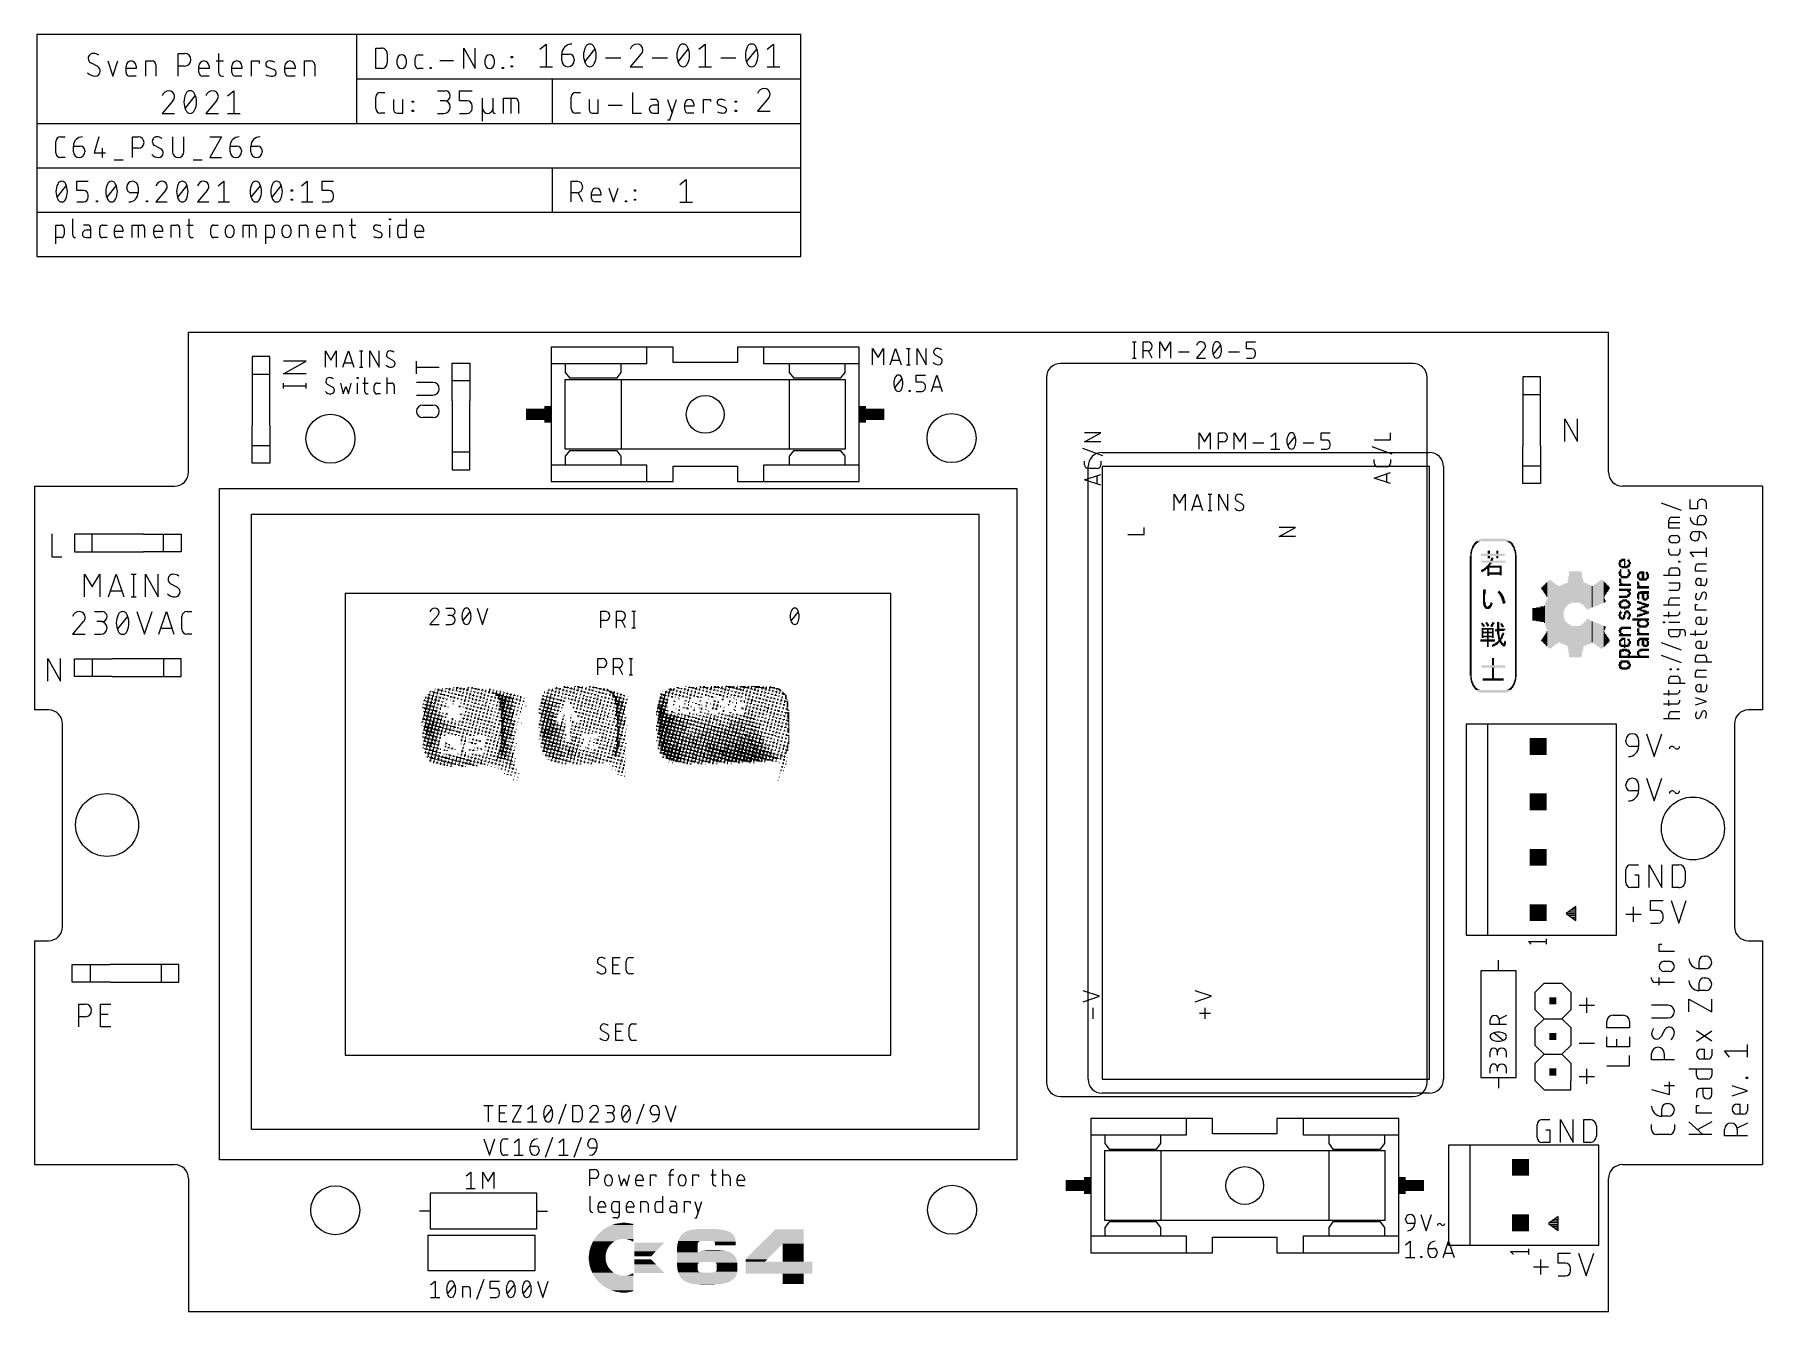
# Model space of a CAD drawing. Extents: x 0 to 124, y 0 to 91.
import ezdxf

# ---------------------------------------------------------------- set-up
doc = ezdxf.new("R2010")
doc.units = 0
for name, color, linetype in [('20', 30, 'CONTINUOUS'), ('21', 253, 'CONTINUOUS'), ('48', 213, 'CONTINUOUS'), ('51', 253, 'CONTINUOUS')]:
    doc.layers.add(name, color=color, linetype=linetype)

# ---------------------------------------------------------------- blocks, each defined once
blk = doc.blocks.new('RECT')
blk.add_solid([(-0.5, -0.5), (0.5, -0.5), (-0.5, 0.5), (0.5, 0.5)])

msp = doc.modelspace()

# ---------------------------------------------------------------- linework, layer by layer
at = {"layer": '20'}
for p, q in [((11, 70), (112.5, 70)), ((11, 60), (11, 70)), ((112.5, 60), (112.5, 70)), ((0, 59), (0, 43)), ((0, 59), (10, 59)), ((123.5, 59), (113.5, 59)), ((123.5, 59), (123.5, 43)), ((1, 43), (0, 43)), ((2, 27.5), (2, 42)), ((121.5, 42), (121.5, 27.5)), ((123.5, 43), (122.5, 43)), ((0, 26.5), (0, 10.5)), ((0, 26.5), (1, 26.5)), ((122.5, 26.5), (123.5, 26.5)), ((123.5, 26.5), (123.5, 10.5)), ((0, 10.5), (10, 10.5)), ((113.5, 10.5), (123.5, 10.5)), ((11, 9.5), (11, 0)), ((112.5, 0), (112.5, 9.5)), ((11, 0), (112.5, 0))]:
    msp.add_line(p, q, dxfattribs=at)
for centre, radius in [((47.9338, 64.1313), 1.35), ((21.1506, 62.3899), 1.75), ((65.5406, 62.4299), 1.75), ((5.1856, 34.7749), 2.25), ((118.5352, 34.5249), 2.25), ((86.5, 9), 1.35), ((21.4956, 7.2334), 1.75), ((65.5756, 7.2734), 1.75)]:
    msp.add_circle(centre, radius, dxfattribs=at)
for centre, start, end in [((10, 60), 270, 0), ((113.5, 60), 180, 270), ((1, 42), 0, 90), ((122.5, 42), 90, 180), ((1, 27.5), 270, 0), ((122.5, 27.5), 180, 270), ((10, 9.5), 0, 90), ((113.5, 9.5), 90, 180)]:
    msp.add_arc(centre, 1, start, end, dxfattribs=at)
at = {"layer": '21'}
for p, q in [((2.7073, 78.1114), (2.7073, 76.9895)), ((11.0281, 78.1114), (11.0281, 76.9895)), ((22.6634, 78.1114), (22.6634, 76.9895)), ((25.3607, 78.0366), (25.3607, 78.1114)), ((25.3607, 78.1114), (25.4355, 78.1114)), ((25.4355, 78.0366), (25.3607, 78.0366)), ((25.4355, 78.1114), (25.4355, 78.0366)), ((26.5556, 78.1114), (26.5556, 76.7652)), ((1.5177, 76.3164), (1.5177, 77.6626)), ((1.5177, 77.6626), (1.8916, 77.6626)), ((1.8916, 76.7652), (1.5177, 76.7652)), ((2.116, 77.4383), (2.116, 76.9895)), ((3.7908, 77.6626), (3.4916, 77.6626)), ((4.0152, 77.2887), (3.6786, 77.2887)), ((3.6786, 76.7652), (4.0152, 76.7652)), ((4.0152, 76.7652), (4.0152, 77.4383)), ((4.6594, 76.9895), (4.6594, 77.4383)), ((4.8837, 77.6626), (5.1829, 77.6626)), ((5.1829, 76.7652), (4.8837, 76.7652)), ((5.7069, 76.9895), (5.7069, 77.3635)), ((6.3052, 77.2139), (5.7069, 77.2139)), ((6.3052, 76.7652), (5.9312, 76.7652)), ((6.3052, 77.3635), (6.3052, 77.2139)), ((6.9718, 76.7652), (6.9718, 77.6626)), ((6.9718, 77.6626), (7.6449, 77.6626)), ((7.4205, 76.7652), (7.4205, 77.6626)), ((7.8692, 77.4383), (7.8692, 76.7652)), ((8.5358, 76.9895), (8.5358, 77.3635)), ((9.1341, 77.2139), (8.5358, 77.2139)), ((9.1341, 76.7652), (8.7602, 76.7652)), ((9.1341, 77.3635), (9.1341, 77.2139)), ((9.7678, 76.7652), (9.7678, 77.6626)), ((9.7678, 77.6626), (10.1417, 77.6626)), ((10.3661, 77.4383), (10.3661, 76.7652)), ((10.8785, 77.6626), (11.3273, 77.6626)), ((11.2525, 76.7652), (11.3273, 76.7652)), ((12.5987, 76.9895), (12.5987, 77.4383)), ((12.8231, 77.6626), (13.1222, 77.6626)), ((13.1222, 76.7652), (12.8231, 76.7652)), ((13.6462, 77.0643), (13.6462, 77.3635)), ((14.2445, 77.3635), (14.2445, 77.0643)), ((14.9111, 76.7652), (14.9111, 77.6626)), ((14.9111, 77.6626), (15.5842, 77.6626)), ((15.3598, 76.7652), (15.3598, 77.6626)), ((15.8086, 77.4383), (15.8086, 76.7652)), ((16.5294, 76.3164), (16.5294, 77.6626)), ((16.5294, 77.6626), (16.9033, 77.6626)), ((16.9033, 76.7652), (16.5294, 76.7652)), ((17.1277, 77.4383), (17.1277, 76.9895)), ((17.7071, 77.0643), (17.7071, 77.3635)), ((18.3054, 77.3635), (18.3054, 77.0643)), ((18.9391, 76.7652), (18.9391, 77.6626)), ((18.9391, 77.6626), (19.313, 77.6626)), ((19.5374, 77.4383), (19.5374, 76.7652)), ((20.1711, 76.9895), (20.1711, 77.3635)), ((20.7694, 77.2139), (20.1711, 77.2139)), ((20.7694, 76.7652), (20.3954, 76.7652)), ((20.7694, 77.3635), (20.7694, 77.2139)), ((21.403, 76.7652), (21.403, 77.6626)), ((21.403, 77.6626), (21.777, 77.6626)), ((22.0014, 77.4383), (22.0014, 76.7652)), ((22.5138, 77.6626), (22.9625, 77.6626)), ((22.8877, 76.7652), (22.9625, 76.7652)), ((24.7181, 77.1391), (24.3442, 77.2887)), ((25.3981, 76.7652), (25.3981, 77.6626)), ((25.9573, 76.9895), (25.9573, 77.4383)), ((26.1816, 77.6626), (26.5556, 77.6626)), ((26.5556, 76.7652), (26.1816, 76.7652)), ((27.1978, 76.9895), (27.1978, 77.3635)), ((27.7962, 77.2139), (27.1978, 77.2139)), ((27.7962, 76.7652), (27.4222, 76.7652)), ((27.7962, 77.3635), (27.7962, 77.2139)), ((78.4733, 69.323), (78.7329, 69.323)), ((78.6031, 69.323), (78.6031, 68.1546)), ((79.2384, 68.1546), (79.2384, 69.323)), ((79.2384, 69.323), (79.563, 69.323)), ((80.4235, 68.1546), (80.4235, 69.323)), ((80.4235, 69.323), (80.8129, 68.6738)), ((80.8129, 68.6738), (81.2024, 69.323)), ((81.2024, 69.323), (81.2024, 68.1546)), ((86.6225, 68.8037), (86.6225, 69.323)), ((86.6225, 69.323), (87.2716, 69.323)), ((20.7833, 67.4958), (20.7833, 68.6642)), ((20.7833, 68.6642), (21.1728, 68.0151)), ((21.1728, 68.0151), (21.5622, 68.6642)), ((21.5622, 68.6642), (21.5622, 67.4958)), ((22.0406, 67.4958), (22.4301, 68.6642)), ((22.4301, 68.6642), (22.8195, 67.4958)), ((23.2146, 68.6642), (23.4743, 68.6642)), ((23.3445, 68.6642), (23.3445, 67.4958)), ((23.9724, 67.4958), (23.9724, 68.6642)), ((23.9724, 68.6642), (24.6215, 67.4958)), ((24.6215, 67.4958), (24.6215, 68.6642)), ((25.6347, 67.9826), (25.2777, 68.1774)), ((36.9338, 68.9313), (36.9338, 60.5313)), ((43.7338, 68.9313), (36.9338, 68.9313)), ((45.6337, 68.9313), (43.7338, 68.9313)), ((43.7338, 68.9313), (43.7338, 67.7313)), ((45.6337, 67.8312), (45.6337, 68.9313)), ((52.1337, 68.9313), (50.2338, 68.9313)), ((50.2338, 68.9313), (50.2338, 67.8312)), ((58.9338, 68.9313), (52.1337, 68.9313)), ((52.1337, 67.7313), (52.1337, 68.9313)), ((58.9338, 67.7313), (58.9338, 68.9313)), ((59.8967, 67.6783), (59.8967, 68.8467)), ((59.8967, 68.8467), (60.2862, 68.1976)), ((60.2862, 68.1976), (60.6757, 68.8467)), ((60.6757, 68.8467), (60.6757, 67.6783)), ((61.154, 67.6783), (61.5435, 68.8467)), ((61.8356, 67.9704), (61.2514, 67.9704)), ((61.5435, 68.8467), (61.933, 67.6783)), ((62.3281, 68.8467), (62.5877, 68.8467)), ((62.4579, 68.8467), (62.4579, 67.6783)), ((63.0858, 67.6783), (63.0858, 68.8467)), ((63.0858, 68.8467), (63.735, 67.6783)), ((63.735, 67.6783), (63.735, 68.8467)), ((64.7481, 68.1651), (64.3911, 68.3599)), ((78.4733, 68.1546), (78.7329, 68.1546)), ((79.563, 68.6738), (79.2384, 68.6738)), ((79.8875, 68.1546), (79.6279, 68.6738)), ((81.757, 68.6089), (82.5359, 68.6089)), ((83.5928, 68.8037), (83.0411, 68.1546)), ((83.0411, 68.1546), (83.6902, 68.1546)), ((84.249, 68.4142), (84.7683, 69.0633)), ((85.3383, 68.6089), (86.1173, 68.6089)), ((87.0119, 68.8037), (86.6225, 68.8037)), ((86.6225, 68.1546), (87.0119, 68.1546)), ((87.2716, 68.4142), (87.2716, 68.544)), ((17.7982, 67.0207), (19.4238, 67.9238)), ((19.4238, 67.9238), (17.7982, 67.9238)), ((19.4238, 67.0207), (17.7982, 67.0207)), ((22.7222, 67.7879), (22.138, 67.7879)), ((23.0566, 66.6943), (23.0566, 66.7592)), ((23.0566, 66.7592), (23.1215, 66.7592)), ((23.1215, 66.6943), (23.0566, 66.6943)), ((23.1215, 66.7592), (23.1215, 66.6943)), ((23.2146, 67.4958), (23.4743, 67.4958)), ((23.5864, 66.7592), (23.5864, 65.7855)), ((25.1916, 65.5908), (25.1916, 66.7592)), ((27.2982, 67.0207), (27.2982, 67.9238)), ((28.9238, 67.4722), (27.2982, 67.4722)), ((43.7338, 67.7313), (36.9338, 67.7313)), ((37.9338, 67.7313), (37.9338, 67.1313)), ((37.9338, 67.1313), (38.2338, 66.7313)), ((38.2338, 66.7313), (41.6337, 66.7313)), ((41.6337, 66.7313), (41.9338, 67.1313)), ((41.9338, 67.1313), (41.9338, 67.7313)), ((50.2338, 67.8312), (45.6337, 67.8312)), ((53.9338, 67.7313), (52.1337, 67.7313)), ((57.9338, 67.7313), (53.9338, 67.7313)), ((53.9338, 67.7313), (53.9338, 67.1313)), ((53.9338, 67.1313), (54.2338, 66.7313)), ((54.2338, 66.7313), (57.6338, 66.7313)), ((57.6338, 66.7313), (57.9338, 67.1313)), ((58.9338, 67.7313), (57.9338, 67.7313)), ((57.9338, 67.1313), (57.9338, 67.7313)), ((58.9338, 59.3313), (58.9338, 67.7313)), ((62.3281, 67.6783), (62.5877, 67.6783)), ((63.0209, 66.4224), (63.0209, 66.9417)), ((63.0209, 66.9417), (63.67, 66.9417)), ((64.099, 65.7733), (64.4885, 66.9417)), ((64.4885, 66.9417), (64.8779, 65.7733)), ((72.33, 66.77), (72.33, 16.37)), ((98.53, 67.77), (73.33, 67.77)), ((99.53, 16.37), (99.53, 66.77)), ((15.5575, 65.5638), (15.5575, 63.3412)), ((16.8275, 63.3412), (16.8275, 65.5638)), ((17.7982, 65.989), (17.7982, 66.3503)), ((17.7982, 66.1696), (19.4238, 66.1696)), ((19.4238, 65.989), (19.4238, 66.3503)), ((21.3026, 66.0776), (20.9456, 66.2724)), ((21.8614, 66.3697), (22.0561, 65.5908)), ((22.0561, 65.5908), (22.2509, 66.1101)), ((22.2509, 66.1101), (22.4456, 65.5908)), ((22.4456, 65.5908), (22.6403, 66.3697)), ((23.0891, 65.5908), (23.0891, 66.3697)), ((23.4566, 66.3697), (23.846, 66.3697)), ((23.7811, 65.5908), (23.846, 65.5908)), ((24.2785, 65.7855), (24.2785, 66.175)), ((24.4733, 66.3697), (24.7329, 66.3697)), ((24.7329, 65.5908), (24.4733, 65.5908)), ((25.1916, 66.3697), (25.5162, 66.3697)), ((25.7109, 66.175), (25.7109, 65.5908)), ((28.4722, 66.4128), (27.2982, 66.4128)), ((27.2982, 65.5097), (28.4722, 65.5097)), ((37.9338, 61.6313), (37.9338, 66.6313)), ((37.9338, 66.6313), (41.9338, 66.6313)), ((37.9338, 66.6313), (41.9338, 66.6313)), ((41.9338, 66.6313), (53.9338, 66.6313)), ((41.9338, 66.6313), (41.9338, 61.6313)), ((53.9338, 66.6313), (57.9338, 66.6313)), ((53.9338, 66.6313), (53.9338, 61.6313)), ((53.9338, 66.6313), (57.9338, 66.6313)), ((57.9338, 66.6313), (57.9338, 61.6313)), ((61.4856, 66.0329), (62.0049, 66.6821)), ((62.5129, 65.7733), (62.5129, 65.8382)), ((62.5129, 65.8382), (62.5778, 65.8382)), ((62.5778, 65.7733), (62.5129, 65.7733)), ((62.5778, 65.8382), (62.5778, 65.7733)), ((63.4104, 66.4224), (63.0209, 66.4224)), ((63.0209, 65.7733), (63.4104, 65.7733)), ((63.67, 66.0329), (63.67, 66.1628)), ((64.7806, 66.0654), (64.1964, 66.0654)), ((27.7498, 64.7976), (28.4722, 64.7976)), ((29.845, 65.0876), (29.845, 62.865)), ((31.115, 62.865), (31.115, 65.0876)), ((28.4722, 63.8944), (27.7498, 63.8944)), ((106.365, 64.1113), (106.365, 61.8887)), ((107.635, 61.8887), (107.635, 64.1113)), ((109.3797, 62.1947), (109.3797, 63.8203)), ((109.3797, 63.8203), (110.2828, 62.1947)), ((110.2828, 62.1947), (110.2828, 63.8203)), ((75.0458, 62.1701), (76.2142, 62.8192)), ((76.2142, 62.8192), (75.0458, 62.8192)), ((76.2142, 62.1701), (75.0458, 62.1701)), ((83.2358, 61.6458), (83.2358, 62.8142)), ((83.2358, 62.8142), (83.6253, 62.1651)), ((83.6253, 62.1651), (84.0147, 62.8142)), ((84.0147, 62.8142), (84.0147, 61.6458)), ((84.613, 61.6458), (84.613, 62.8142)), ((84.613, 62.8142), (84.9376, 62.8142)), ((84.9376, 62.1651), (84.613, 62.1651)), ((85.7504, 61.6458), (85.7504, 62.8142)), ((85.7504, 62.8142), (86.1399, 62.1651)), ((86.1399, 62.1651), (86.5293, 62.8142)), ((86.5293, 62.8142), (86.5293, 61.6458)), ((87.0839, 62.1002), (87.8628, 62.1002)), ((88.368, 62.5546), (88.6926, 62.8142)), ((88.6926, 62.8142), (88.6926, 61.6458)), ((89.5759, 61.9054), (90.0952, 62.5546)), ((90.6653, 62.1002), (91.4442, 62.1002)), ((91.9494, 62.2949), (91.9494, 62.8142)), ((91.9494, 62.8142), (92.5985, 62.8142)), ((92.3389, 62.2949), (91.9494, 62.2949)), ((92.5985, 61.9054), (92.5985, 62.0353)), ((97.044, 61.2958), (95.616, 61.8151)), ((95.7458, 62.2999), (96.9142, 62.2999)), ((96.9142, 62.2999), (96.9142, 62.8192)), ((36.9338, 60.5313), (36.9338, 59.3313)), ((36.9338, 60.5313), (37.9338, 60.5313)), ((41.9338, 61.6313), (37.9338, 61.6313)), ((41.9338, 61.6313), (37.9338, 61.6313)), ((38.2338, 61.5313), (37.9338, 61.1313)), ((37.9338, 61.1313), (37.9338, 60.5313)), ((37.9338, 60.5313), (41.9338, 60.5313)), ((41.6337, 61.5313), (38.2338, 61.5313)), ((41.9338, 61.1313), (41.6337, 61.5313)), ((53.9338, 61.6313), (41.9338, 61.6313)), ((41.9338, 60.5313), (41.9338, 61.1313)), ((41.9338, 60.5313), (43.7338, 60.5313)), ((43.7338, 60.5313), (43.7338, 59.3313)), ((52.1337, 59.3313), (52.1337, 60.5313)), ((52.1337, 60.5313), (58.9338, 60.5313)), ((57.9338, 61.6313), (53.9338, 61.6313)), ((57.9338, 61.6313), (53.9338, 61.6313)), ((54.2338, 61.5313), (53.9338, 61.1313)), ((53.9338, 61.1313), (53.9338, 60.5313)), ((57.6338, 61.5313), (54.2338, 61.5313)), ((57.9338, 61.1313), (57.6338, 61.5313)), ((57.9338, 60.5313), (57.9338, 61.1313)), ((76.344, 61.1682), (74.916, 61.6875)), ((75.0458, 60.5214), (75.0458, 60.7811)), ((76.2142, 60.7811), (76.2142, 60.5214)), ((76.3, 61.4), (99.7, 61.4)), ((88.368, 61.6458), (89.0171, 61.6458)), ((91.9494, 61.6458), (92.3389, 61.6458)), ((95.7458, 60.649), (95.7458, 60.9086)), ((96.9142, 60.9086), (96.9142, 60.649)), ((36.9338, 59.3313), (43.7338, 59.3313)), ((43.7338, 59.3313), (45.6337, 59.3313)), ((45.6337, 59.3313), (45.6337, 60.4313)), ((45.6337, 60.4313), (50.2338, 60.4313)), ((50.2338, 60.4313), (50.2338, 59.3313)), ((50.2338, 59.3313), (52.1337, 59.3313)), ((52.1337, 59.3313), (58.9338, 59.3313)), ((75.0458, 59.4466), (76.2142, 59.8361)), ((76.2142, 59.0572), (75.0458, 59.4466)), ((75.3, 16.6), (75.3, 60.4)), ((75.9546, 60.2618), (75.3054, 60.2618)), ((75.9221, 59.7387), (75.9221, 59.1545)), ((99.7, 60.4), (76.3, 60.4)), ((76.3, 60.4), (76.3, 16.6)), ((95.7458, 59.5742), (96.9142, 59.9637)), ((96.9142, 59.1847), (95.7458, 59.5742)), ((96.6546, 60.3893), (96.0054, 60.3893)), ((96.6221, 59.8663), (96.6221, 59.2821)), ((99.7, 16.6), (99.7, 60.4)), ((100.7, 60.4), (100.7, 16.6)), ((13.21, 10.83), (13.21, 58.83)), ((13.21, 58.83), (70.21, 58.83)), ((70.21, 58.83), (70.21, 10.83)), ((81.4508, 57.2508), (81.4508, 58.4192)), ((81.4508, 58.4192), (81.8403, 57.7701)), ((81.8403, 57.7701), (82.2297, 58.4192)), ((82.2297, 58.4192), (82.2297, 57.2508)), ((82.7081, 57.2508), (83.0976, 58.4192)), ((83.0976, 58.4192), (83.487, 57.2508)), ((83.8821, 58.4192), (84.1418, 58.4192)), ((84.012, 58.4192), (84.012, 57.2508)), ((84.6399, 57.2508), (84.6399, 58.4192)), ((84.6399, 58.4192), (85.289, 57.2508)), ((85.289, 57.2508), (85.289, 58.4192)), ((15.5, 57), (67.5, 57)), ((15.5, 13), (15.5, 57)), ((67.5, 57), (67.5, 13)), ((83.3897, 57.5429), (82.8055, 57.5429)), ((83.8821, 57.2508), (84.1418, 57.2508)), ((86.3022, 57.7376), (85.9452, 57.9324)), ((117.7215, 57.2654), (116.2935, 57.7847)), ((118.3283, 57.3853), (118.3283, 58.0344)), ((118.8476, 57.3853), (118.3283, 57.3853)), ((118.8476, 57.7748), (118.8476, 57.3853)), ((119.2371, 58.0344), (119.1072, 58.0344)), ((119.1072, 56.8914), (119.1721, 56.8914)), ((119.4967, 57.3853), (119.4967, 57.7748)), ((1.2263, 55.5816), (1.2263, 53.956)), ((79.3192, 55.5299), (79.3192, 56.0492)), ((88.9508, 55.4001), (90.1192, 56.0492)), ((90.1192, 56.0492), (88.9508, 56.0492)), ((116.8128, 55.9925), (116.8128, 56.5767)), ((117.5917, 56.382), (116.8128, 56.382)), ((117.5917, 55.9925), (116.8128, 55.9925)), ((117.0075, 56.7715), (117.5917, 56.7715)), ((118.6529, 55.7484), (118.9774, 55.7484)), ((118.8476, 56.2423), (118.8476, 56.6318)), ((119.1721, 56.2423), (118.8476, 56.2423)), ((118.9774, 55.7484), (118.9774, 55.359)), ((7.7788, 55.5625), (5.5562, 55.5625)), ((78.1508, 55.5299), (79.3192, 55.5299)), ((90.1192, 55.4001), (88.9508, 55.4001)), ((116.8128, 54.261), (116.8128, 54.5207)), ((117.0724, 55.4606), (117.3321, 55.4606)), ((117.3321, 54.9413), (117.0724, 54.9413)), ((117.5917, 54.5207), (117.5917, 54.261)), ((118.7178, 55.0993), (118.6529, 55.0993)), ((119.4967, 53.9563), (119.4967, 54.6054)), ((1.2263, 53.956), (1.9487, 53.956)), ((5.5562, 54.2925), (7.7788, 54.2925)), ((117.397, 54.0663), (117.0075, 54.0663)), ((117.397, 53.1424), (117.0075, 53.1424)), ((117.5268, 53.5683), (117.5268, 53.6332)), ((117.5268, 53.6332), (117.5917, 53.6332)), ((117.5917, 53.5683), (117.5268, 53.5683)), ((117.5917, 53.6332), (117.5917, 53.5683)), ((118.5879, 53.9563), (118.3283, 54.2809)), ((118.3283, 54.2809), (119.4967, 54.2809)), ((118.7178, 52.9164), (118.7178, 53.2409)), ((118.9125, 53.4356), (119.4967, 53.4356)), ((3.5705, 51.0745), (3.5705, 52.7001)), ((3.5705, 52.7001), (4.1123, 51.7969)), ((4.1123, 51.7969), (4.6542, 52.7001)), ((4.6542, 52.7001), (4.6542, 51.0745)), ((5.2899, 51.0745), (5.8318, 52.7001)), ((5.8318, 52.7001), (6.3736, 51.0745)), ((6.9016, 52.7001), (7.2629, 52.7001)), ((7.0823, 52.7001), (7.0823, 51.0745)), ((7.9333, 51.0745), (7.9333, 52.7001)), ((7.9333, 52.7001), (8.8364, 51.0745)), ((8.8364, 51.0745), (8.8364, 52.7001)), ((10.2189, 51.7518), (9.7222, 52.0227)), ((116.4233, 52.6231), (117.5917, 52.6231)), ((116.8128, 52.9476), (116.8128, 52.6231)), ((117.5917, 52.0697), (116.8128, 52.0697)), ((117.5917, 52.6231), (117.5917, 52.9476)), ((117.5917, 51.7451), (117.5917, 52.0697)), ((119.4967, 52.9164), (118.7178, 52.9164)), ((118.9774, 52.4069), (119.1072, 52.4069)), ((119.302, 51.8877), (118.9774, 51.8877)), ((119.1072, 52.4069), (119.1072, 51.8877)), ((119.4967, 52.4069), (119.4967, 52.0824)), ((6.2382, 51.4809), (5.4254, 51.4809)), ((6.9016, 51.0745), (7.2629, 51.0745)), ((61.21, 51.33), (22.21, 51.33)), ((22.21, 51.33), (22.21, 18.33)), ((61.21, 18.33), (61.21, 51.33)), ((116.8128, 51.5504), (117.397, 51.5504)), ((116.8128, 50.4836), (116.8128, 50.8081)), ((117.0075, 51.0029), (117.5917, 51.0029)), ((119.1721, 51.319), (119.0423, 50.9944)), ((4.281, 50.0331), (4.8229, 50.0331)), ((5.9345, 48.7687), (6.657, 49.6718)), ((7.317, 50.0331), (7.8588, 48.4075)), ((7.8588, 48.4075), (8.4007, 50.0331)), ((8.8801, 48.4075), (9.422, 50.0331)), ((9.422, 50.0331), (9.9638, 48.4075)), ((10.5296, 48.7687), (10.5296, 49.6718)), ((10.8908, 50.0331), (11.2521, 50.0331)), ((28.8125, 49.7599), (28.2608, 49.1108)), ((29.4038, 50.2792), (29.7933, 50.2792)), ((29.7933, 49.7599), (29.5336, 49.7599)), ((30.6117, 49.3704), (31.131, 50.0196)), ((31.6249, 50.2792), (32.0143, 49.1108)), ((32.0143, 49.1108), (32.4038, 50.2792)), ((40.4626, 48.8808), (40.4626, 50.0492)), ((40.4626, 50.0492), (40.7871, 50.0492)), ((40.7871, 49.4001), (40.4626, 49.4001)), ((41.596, 48.8808), (41.596, 50.0492)), ((41.596, 50.0492), (41.9206, 50.0492)), ((41.9206, 49.4001), (41.596, 49.4001)), ((42.2451, 48.8808), (41.9855, 49.4001)), ((42.6978, 50.0492), (42.9574, 50.0492)), ((42.8276, 50.0492), (42.8276, 48.8808)), ((54.075, 49.3704), (54.5943, 50.0196)), ((117.5917, 50.4836), (116.4233, 50.4836)), ((116.4233, 49.7547), (117.397, 49.7547)), ((116.8128, 49.6249), (116.8128, 50.0143)), ((117.5917, 49.9494), (117.5917, 50.0143)), ((118.7178, 50.1417), (118.7178, 50.5312)), ((118.7178, 50.5312), (118.8476, 50.5312)), ((119.4967, 50.1417), (118.7178, 50.1417)), ((118.9774, 49.6256), (119.1072, 49.6256)), ((119.1072, 49.6256), (119.1072, 49.1063)), ((119.4967, 49.6256), (119.4967, 49.3011)), ((3.4856, 49.3106), (2.7179, 48.4075)), ((2.7179, 48.4075), (3.621, 48.4075)), ((4.281, 48.4075), (4.7326, 48.4075)), ((4.8229, 49.3106), (4.4617, 49.3106)), ((9.8284, 48.8139), (9.0156, 48.8139)), ((11.2521, 48.4075), (10.8908, 48.4075)), ((28.2608, 49.1108), (28.9099, 49.1108)), ((29.4038, 49.1108), (29.7284, 49.1108)), ((42.6978, 48.8808), (42.9574, 48.8808)), ((116.4233, 49.2249), (116.4233, 49.2898)), ((116.4233, 49.2898), (116.4882, 49.2898)), ((116.4882, 49.2249), (116.4233, 49.2249)), ((116.4882, 49.2898), (116.4882, 49.2249)), ((117.5917, 49.2573), (116.8128, 49.2573)), ((116.8128, 48.4245), (116.8128, 48.7491)), ((116.8128, 48.7491), (117.7864, 48.7491)), ((117.397, 48.2298), (117.0075, 48.2298)), ((117.5917, 48.7491), (117.5917, 48.4245)), ((117.9812, 48.5543), (117.9812, 48.2947)), ((118.3283, 48.4155), (119.302, 48.4155)), ((118.7178, 48.2857), (118.7178, 48.6752)), ((119.302, 49.1063), (118.9774, 49.1063)), ((119.4967, 48.6103), (119.4967, 48.6752)), ((117.7215, 47.2832), (116.2935, 47.8025)), ((118.9774, 47.9111), (119.1072, 47.9111)), ((119.302, 47.3919), (118.9774, 47.3919)), ((119.1072, 47.9111), (119.1072, 47.3919)), ((119.4967, 47.9111), (119.4967, 47.5866)), ((0.9534, 45.0497), (0.9534, 46.6753)), ((0.9534, 46.6753), (1.8566, 45.0497)), ((1.8566, 45.0497), (1.8566, 46.6753)), ((7.7788, 46.6563), (5.5562, 46.6563)), ((40.2526, 45.5108), (40.2526, 46.6792)), ((40.2526, 46.6792), (40.5771, 46.6792)), ((40.5771, 46.0301), (40.2526, 46.0301)), ((41.386, 45.5108), (41.386, 46.6792)), ((41.386, 46.6792), (41.7106, 46.6792)), ((41.7106, 46.0301), (41.386, 46.0301)), ((42.0351, 45.5108), (41.7755, 46.0301)), ((42.4878, 46.6792), (42.7474, 46.6792)), ((42.6176, 46.6792), (42.6176, 45.5108)), ((117.7215, 46.3688), (116.2935, 46.8881)), ((116.9101, 45.8721), (116.9101, 45.937)), ((116.9101, 45.937), (116.975, 45.937)), ((116.975, 45.8721), (116.9101, 45.8721)), ((116.975, 45.937), (116.975, 45.8721)), ((117.4294, 45.8721), (117.4294, 45.937)), ((117.4294, 45.937), (117.4943, 45.937)), ((117.4943, 45.8721), (117.4294, 45.8721)), ((117.4943, 45.937), (117.4943, 45.8721)), ((118.7178, 46.4071), (118.7178, 46.7317)), ((119.8862, 46.4071), (118.7178, 46.4071)), ((118.9125, 46.9264), (119.302, 46.9264)), ((118.9125, 45.8537), (119.4967, 45.8537)), ((119.4967, 46.7317), (119.4967, 46.4071)), ((5.5562, 45.3863), (7.7788, 45.3863)), ((42.4878, 45.5108), (42.7474, 45.5108)), ((116.8128, 44.8888), (116.8128, 45.2133)), ((117.9812, 44.8888), (116.8128, 44.8888)), ((117.0075, 45.4081), (117.397, 45.4081)), ((117.5917, 45.2133), (117.5917, 44.8888)), ((118.7178, 45.3345), (118.7178, 45.659)), ((119.4967, 45.3345), (118.7178, 45.3345)), ((118.9774, 44.825), (119.1072, 44.825)), ((119.1072, 44.825), (119.1072, 44.3058)), ((119.4967, 44.825), (119.4967, 44.5005)), ((116.4233, 44.154), (117.397, 44.154)), ((116.4233, 43.4301), (117.397, 43.4301)), ((116.8128, 44.0242), (116.8128, 44.4136)), ((116.8128, 43.3003), (116.8128, 43.6897)), ((117.5917, 44.3487), (117.5917, 44.4136)), ((117.5917, 43.6248), (117.5917, 43.6897)), ((119.4967, 43.6129), (118.7178, 43.8725)), ((118.7178, 43.3533), (119.4967, 43.6129)), ((119.302, 44.3058), (118.9774, 44.3058)), ((117.5917, 42.3683), (116.4233, 42.3683)), ((116.8128, 42.3683), (116.8128, 42.6929)), ((117.0075, 42.8876), (117.5917, 42.8876)), ((119.1721, 42.8227), (119.0423, 42.4981)), ((103.8738, 41.9888), (102.3238, 41.9888)), ((102.3238, 41.9888), (102.3238, 26.9088)), ((113.0738, 41.9888), (103.8738, 41.9888)), ((103.8738, 26.9088), (103.8738, 41.9888)), ((113.0738, 26.9088), (113.0738, 41.9888)), ((113.7412, 40.7522), (113.7412, 40.8425)), ((114.6443, 40.8425), (114.6443, 40.3909)), ((115.214, 41.294), (115.7559, 39.6684)), ((115.7559, 39.6684), (116.2977, 41.294)), ((114.6443, 40.3909), (114.1024, 40.3909)), ((113.7412, 37.5772), (113.7412, 37.6675)), ((114.6443, 37.2159), (114.1024, 37.2159)), ((114.6443, 37.6675), (114.6443, 37.2159)), ((115.214, 38.1191), (115.7559, 36.4935)), ((115.7559, 36.4935), (116.2977, 38.1191)), ((113.7412, 30.6634), (113.7412, 31.5666)), ((114.1024, 31.9278), (114.6443, 31.9278)), ((114.3734, 31.2053), (114.6443, 31.2053)), ((114.6443, 31.2053), (114.6443, 30.3022)), ((115.4085, 30.3022), (115.4085, 31.9278)), ((115.4085, 31.9278), (116.3116, 30.3022)), ((116.3116, 30.3022), (116.3116, 31.9278)), ((117.0759, 30.3022), (117.0759, 31.9278)), ((117.0759, 31.9278), (117.5274, 31.9278)), ((117.979, 31.4762), (117.979, 30.7538)), ((114.6443, 30.3022), (114.1024, 30.3022)), ((117.5274, 30.3022), (117.0759, 30.3022)), ((110.1737, 28.9488), (109.4738, 28.4488)), ((109.4738, 28.4488), (110.1737, 27.9488)), ((109.4748, 28.448), (110.1737, 28.448)), ((109.6505, 28.575), (110.1737, 28.575)), ((109.8283, 28.702), (110.1737, 28.702)), ((110.0061, 28.829), (110.1737, 28.829)), ((110.1737, 27.9488), (110.1737, 28.9488)), ((114.2831, 27.8525), (114.2831, 28.9362)), ((115.4988, 28.6653), (115.4988, 29.3878)), ((115.4988, 29.3878), (116.4019, 29.3878)), ((116.0407, 28.6653), (115.4988, 28.6653)), ((116.9717, 29.3878), (117.5135, 27.7622)), ((117.5135, 27.7622), (118.0554, 29.3878)), ((109.6526, 28.321), (110.1737, 28.321)), ((109.8304, 28.194), (110.1737, 28.194)), ((110.0082, 28.067), (110.1737, 28.067)), ((113.7412, 28.3944), (114.8249, 28.3944)), ((115.4988, 27.7622), (116.0407, 27.7622)), ((116.4019, 28.1234), (116.4019, 28.3041)), ((102.3238, 26.9088), (103.8738, 26.9088)), ((103.8738, 26.9088), (113.0738, 26.9088)), ((106.9738, 26.2488), (106.7738, 26.4488)), ((106.7738, 26.4488), (108.0738, 26.4488)), ((108.0738, 26.2488), (108.0738, 26.6487)), ((116.1231, 25.7216), (116.1231, 26.2635)), ((116.1231, 26.2635), (116.3037, 26.2635)), ((7.62, 24.805), (5.3975, 24.805)), ((40.7136, 24.6176), (40.3565, 24.8124)), ((41.3395, 24.1308), (41.3395, 25.2992)), ((41.3395, 25.2992), (41.8588, 25.2992)), ((41.3395, 24.7799), (41.729, 24.7799)), ((42.2864, 24.3904), (42.2864, 25.0396)), ((42.5461, 25.2992), (42.8057, 25.2992)), ((104.6325, 24.3525), (104.6325, 25.1145)), ((117.2068, 25.7216), (116.1231, 25.7216)), ((116.4843, 25.0288), (116.8456, 25.0288)), ((118.9707, 24.5036), (118.9707, 25.0454)), ((119.3319, 25.4067), (119.4222, 25.4067)), ((5.3975, 23.535), (7.62, 23.535)), ((41.8588, 24.1308), (41.3395, 24.1308)), ((42.8057, 24.1308), (42.5461, 24.1308)), ((103.3625, 24.3525), (103.3625, 16.7325)), ((105.9025, 24.3525), (103.3625, 24.3525)), ((105.9025, 16.7325), (105.9025, 24.3525)), ((107.2538, 22.8338), (107.8888, 23.4688)), ((107.8888, 23.4688), (109.1588, 23.4688)), ((109.1588, 23.4688), (109.7938, 22.8338)), ((115.5812, 23.7803), (115.5812, 23.8706)), ((117.2068, 23.5093), (115.8521, 23.5093)), ((116.1231, 23.3287), (116.1231, 23.8706)), ((116.8456, 24.3063), (116.4843, 24.3063)), ((119.4222, 24.5036), (118.9707, 24.5036)), ((118.9707, 22.9405), (118.9707, 23.4823)), ((119.3319, 23.8436), (119.4222, 23.8436)), ((76.1142, 22.5295), (74.9458, 22.9189)), ((74.9458, 22.14), (76.1142, 22.5295)), ((84.1142, 22.5295), (82.9458, 22.9189)), ((82.9458, 22.14), (84.1142, 22.5295)), ((107.2538, 21.5638), (107.2538, 22.8338)), ((109.7938, 22.8338), (109.7938, 21.5638)), ((110.9493, 21.3438), (110.9493, 22.4275)), ((118.2482, 21.4294), (118.2482, 22.3325)), ((118.2482, 22.3325), (119.8738, 21.4294)), ((119.4222, 22.9405), (118.9707, 22.9405)), ((119.8738, 21.4294), (119.8738, 22.3325)), ((3.1763, 20.3409), (3.1763, 21.9666)), ((3.1763, 21.9666), (3.6278, 21.9666)), ((3.6278, 21.0634), (3.1763, 21.0634)), ((4.7213, 20.3409), (4.7213, 21.9666)), ((4.7213, 21.9666), (5.4437, 21.9666)), ((4.7213, 21.2441), (5.2631, 21.2441)), ((75.6598, 20.9208), (75.6598, 21.6997)), ((84.0493, 21.3103), (83.2704, 21.3103)), ((83.6598, 20.9208), (83.6598, 21.6997)), ((105.2005, 21.1606), (104.6812, 20.901)), ((107.8888, 20.9288), (107.2538, 21.5638)), ((109.7938, 21.5638), (109.1588, 20.9288)), ((110.4075, 21.8856), (111.4912, 21.8856)), ((112.8275, 21.1723), (113.55, 21.1723)), ((116.7552, 21.8887), (115.5812, 21.8887)), ((5.4437, 20.3409), (4.7213, 20.3409)), ((40.9236, 19.8676), (40.5665, 20.0624)), ((41.5495, 19.3808), (41.5495, 20.5492)), ((41.5495, 20.5492), (42.0688, 20.5492)), ((41.5495, 20.0299), (41.939, 20.0299)), ((42.4964, 19.6404), (42.4964, 20.2896)), ((42.7561, 20.5492), (43.0157, 20.5492)), ((104.032, 20.5115), (104.032, 20.8361)), ((105.2005, 20.5115), (104.032, 20.5115)), ((104.9408, 19.388), (104.2917, 19.9072)), ((104.6812, 20.8361), (104.6812, 20.5115)), ((107.2538, 20.2937), (107.8888, 20.9288)), ((107.2538, 19.0237), (107.2538, 20.2937)), ((107.8888, 20.9288), (109.1588, 20.9288)), ((109.1588, 20.9288), (109.7938, 20.2937)), ((109.7938, 20.2937), (109.7938, 19.0237)), ((112.376, 20.2692), (112.376, 20.7207)), ((114.0016, 20.2692), (112.376, 20.2692)), ((114.0016, 20.7207), (114.0016, 20.2692)), ((115.5812, 20.9856), (116.7552, 20.9856)), ((116.5295, 20.1449), (116.2585, 19.6482)), ((119.8738, 19.3314), (118.7901, 20.0539)), ((118.7901, 19.3314), (119.8738, 20.0539)), ((42.0688, 19.3808), (41.5495, 19.3808)), ((43.0157, 19.3808), (42.7561, 19.3808)), ((104.032, 18.18), (104.032, 18.5695)), ((104.5513, 18.5695), (104.5513, 18.3099)), ((107.8888, 18.3888), (107.2538, 19.0237)), ((109.7938, 19.0237), (109.1588, 18.3888)), ((110.4075, 19.1869), (111.4912, 19.1869)), ((112.376, 18.9174), (112.376, 19.6399)), ((114.0016, 18.9174), (112.376, 18.9174)), ((113.0984, 18.9174), (113.0984, 19.4593)), ((114.0016, 19.6399), (114.0016, 18.9174)), ((119.1513, 18.7513), (119.3319, 18.7513)), ((119.3319, 18.7513), (119.3319, 18.0288)), ((119.8738, 18.7513), (119.8738, 18.2997)), ((121.1569, 18.1793), (120.7957, 18.6308)), ((120.7957, 18.6308), (122.4213, 18.6308)), ((122.4213, 18.1793), (122.4213, 19.0824)), ((22.21, 18.33), (61.21, 18.33)), ((104.032, 17.0371), (104.032, 17.4265)), ((104.5513, 17.4265), (104.5513, 17.1669)), ((105.2005, 18.18), (105.2005, 18.5046)), ((105.2005, 17.0371), (105.2005, 17.3616)), ((107.2538, 17.7538), (107.8888, 18.3888)), ((107.2538, 16.4838), (107.2538, 17.7538)), ((107.8888, 18.3888), (109.1588, 18.3888)), ((109.1588, 18.3888), (109.7938, 17.7538)), ((109.7938, 17.7538), (109.7938, 16.4838)), ((110.9493, 16.2638), (110.9493, 17.3475)), ((112.376, 17.5627), (114.0016, 17.5627)), ((114.0016, 17.5627), (114.0016, 18.2852)), ((115.5812, 17.9846), (115.5812, 18.4362)), ((117.2068, 17.9846), (115.5812, 17.9846)), ((116.4843, 18.4362), (116.4843, 17.9846)), ((118.2482, 17.3371), (119.8738, 17.3371)), ((118.7901, 16.8856), (118.7901, 17.3371)), ((119.6029, 18.0288), (119.1513, 18.0288)), ((119.8738, 17.3371), (119.8738, 16.8856)), ((76.3, 16.6), (99.7, 16.6)), ((103.3625, 16.7325), (105.9025, 16.7325)), ((104.6325, 16.7325), (104.6325, 15.9705)), ((107.2538, 16.4838), (107.8888, 15.8488)), ((109.7938, 15.8488), (109.7938, 16.4838)), ((110.4075, 16.8056), (111.4912, 16.8056)), ((116.4843, 16.1468), (117.2068, 16.1468)), ((116.8456, 15.5146), (116.8456, 16.4177)), ((119.6029, 16.6146), (119.061, 16.6146)), ((122.4213, 15.7651), (121.3376, 16.1264)), ((122.331, 16.6578), (122.331, 16.7481)), ((122.331, 16.7481), (122.4213, 16.7481)), ((122.4213, 16.6578), (122.331, 16.6578)), ((122.4213, 16.7481), (122.4213, 16.6578)), ((37.4791, 13.4147), (37.9984, 14.8428)), ((43.0417, 13.4147), (43.561, 14.8428)), ((73.33, 15.37), (98.53, 15.37)), ((99.7, 15.6), (76.3, 15.6)), ((107.8888, 15.8488), (109.1588, 15.8488)), ((109.1588, 15.8488), (109.7938, 15.8488)), ((115.5812, 15.8759), (116.8456, 15.5146)), ((116.6649, 14.8546), (116.7552, 14.8546)), ((118.7901, 15.6594), (118.7901, 15.2981)), ((119.8738, 15.9303), (119.061, 15.9303)), ((119.2416, 15.9303), (119.2416, 15.5239)), ((119.8738, 15.5239), (119.8738, 15.9303)), ((121.3376, 15.4039), (122.4213, 15.7651)), ((121.6988, 14.8238), (121.8794, 14.8238)), ((121.8794, 14.8238), (121.8794, 14.1013)), ((122.4213, 14.8238), (122.4213, 14.3722)), ((32.1183, 14.713), (32.7674, 14.713)), ((32.4429, 13.5446), (32.4429, 14.713)), ((33.2255, 13.5446), (33.2255, 14.713)), ((33.2255, 14.713), (33.7447, 14.713)), ((33.2255, 14.1937), (33.6149, 14.1937)), ((34.1376, 14.713), (34.7867, 14.713)), ((34.7867, 14.713), (34.1376, 13.5446)), ((35.2425, 14.4533), (35.567, 14.713)), ((35.567, 14.713), (35.567, 13.5446)), ((36.4504, 13.8042), (36.9697, 14.4533)), ((38.481, 13.5446), (38.481, 14.713)), ((38.481, 14.713), (38.8055, 14.713)), ((39.1301, 14.3884), (39.1301, 13.8691)), ((40.2138, 14.1937), (39.6621, 13.5446)), ((40.8051, 14.713), (41.1945, 14.713)), ((41.1945, 14.1937), (40.9349, 14.1937)), ((42.013, 13.8042), (42.5323, 14.4533)), ((44.0055, 14.3235), (44.0055, 14.3884)), ((44.6546, 14.0638), (44.2651, 14.0638)), ((44.6546, 14.3884), (44.6546, 14.0638)), ((45.0836, 14.713), (45.473, 13.5446)), ((45.473, 13.5446), (45.8625, 14.713)), ((75.5, 13.8), (75.5, 5.4)), ((82.3, 13.8), (75.5, 13.8)), ((84.2, 13.8), (82.3, 13.8)), ((82.3, 13.8), (82.3, 12.6)), ((84.2, 12.7), (84.2, 13.8)), ((90.7, 13.8), (88.8, 13.8)), ((88.8, 13.8), (88.8, 12.7)), ((97.5, 13.8), (90.7, 13.8)), ((90.7, 12.6), (90.7, 13.8)), ((97.5, 12.6), (97.5, 13.8)), ((107.7524, 13.7103), (108.2943, 13.7103)), ((109.0585, 12.0847), (109.0585, 13.7103)), ((109.0585, 13.7103), (109.9616, 12.0847)), ((109.9616, 12.0847), (109.9616, 13.7103)), ((110.7259, 12.0847), (110.7259, 13.7103)), ((110.7259, 13.7103), (111.1774, 13.7103)), ((116.3037, 13.9515), (116.3037, 14.4934)), ((116.7552, 13.9515), (116.3037, 13.9515)), ((118.7901, 14.1816), (118.7901, 14.7234)), ((118.7901, 14.7234), (118.9707, 14.7234)), ((119.8738, 14.1816), (118.7901, 14.1816)), ((122.1504, 14.1013), (121.6988, 14.1013)), ((67.5, 13), (15.5, 13)), ((33.7447, 13.5446), (33.2255, 13.5446)), ((34.1376, 13.5446), (34.7867, 13.5446)), ((35.2425, 13.5446), (35.8916, 13.5446)), ((36.5153, 11.0335), (37.0346, 12.4615)), ((38.8055, 13.5446), (38.481, 13.5446)), ((38.5727, 11.0335), (39.092, 12.4615)), ((39.6621, 13.5446), (40.3112, 13.5446)), ((40.8051, 13.5446), (41.1296, 13.5446)), ((82.3, 12.6), (75.5, 12.6)), ((76.5, 12.6), (76.5, 12)), ((80.5, 12), (80.5, 12.6)), ((88.8, 12.7), (84.2, 12.7)), ((92.5, 12.6), (90.7, 12.6)), ((96.5, 12.6), (92.5, 12.6)), ((92.5, 12.6), (92.5, 12)), ((97.5, 12.6), (96.5, 12.6)), ((96.5, 12), (96.5, 12.6)), ((97.5, 4.2), (97.5, 12.6)), ((107.3912, 12.4459), (107.3912, 13.3491)), ((108.0234, 12.9878), (108.2943, 12.9878)), ((108.2943, 12.9878), (108.2943, 12.0847)), ((111.629, 13.2587), (111.629, 12.5363)), ((115.5812, 13.0062), (115.5812, 13.3674)), ((116.8456, 12.645), (115.9424, 12.645)), ((117.2068, 13.3674), (117.2068, 13.0062)), ((118.2482, 13.5481), (119.2416, 12.645)), ((119.8738, 12.645), (118.2482, 12.645)), ((119.8738, 13.5481), (118.8804, 13.0062)), ((120.7957, 12.5612), (120.7957, 13.0128)), ((122.4213, 12.5612), (120.7957, 12.5612)), ((122.4213, 13.4643), (121.6988, 13.1031)), ((121.6988, 13.0128), (121.6988, 12.5612)), ((32.1183, 12.3317), (32.5078, 11.1633)), ((32.5078, 11.1633), (32.8972, 12.3317)), ((33.3229, 11.4229), (33.3229, 12.0721)), ((33.5825, 12.3317), (33.8422, 12.3317)), ((33.8422, 11.1633), (33.5825, 11.1633)), ((34.2787, 12.0721), (34.6033, 12.3317)), ((34.2787, 11.1633), (34.9278, 11.1633)), ((34.6033, 12.3317), (34.6033, 11.1633)), ((35.4217, 11.8124), (35.8112, 11.8124)), ((35.4217, 11.4879), (35.4217, 11.8124)), ((36.0708, 11.5528), (36.0708, 11.4879)), ((37.4791, 12.0721), (37.8037, 12.3317)), ((37.4791, 11.1633), (38.1282, 11.1633)), ((37.8037, 12.3317), (37.8037, 11.1633)), ((39.5365, 11.9422), (39.5365, 12.0071)), ((40.1856, 11.6826), (39.7961, 11.6826)), ((40.1856, 12.0071), (40.1856, 11.6826)), ((76.5, 12), (76.8, 11.6)), ((76.5, 6.5), (76.5, 11.5)), ((76.5, 11.5), (80.5, 11.5)), ((76.5, 11.5), (80.5, 11.5)), ((76.8, 11.6), (80.2, 11.6)), ((80.2, 11.6), (80.5, 12)), ((80.5, 11.5), (92.5, 11.5)), ((80.5, 11.5), (80.5, 6.5)), ((92.5, 12), (92.8, 11.6)), ((92.5, 11.5), (96.5, 11.5)), ((92.5, 11.5), (92.5, 6.5)), ((92.5, 11.5), (96.5, 11.5)), ((92.8, 11.6), (96.2, 11.6)), ((96.2, 11.6), (96.5, 12)), ((96.5, 11.5), (96.5, 6.5)), ((102.6038, 11.8987), (101.0538, 11.8987)), ((101.0538, 11.8987), (101.0538, 4.7388)), ((111.8038, 11.8987), (102.6038, 11.8987)), ((102.6038, 4.7388), (102.6038, 11.8987)), ((108.2943, 12.0847), (107.7524, 12.0847)), ((111.1774, 12.0847), (110.7259, 12.0847)), ((111.8038, 4.7388), (111.8038, 11.8987)), ((70.21, 10.83), (13.21, 10.83)), ((30.8483, 9.6908), (31.1729, 9.9505)), ((31.1729, 9.9505), (31.1729, 8.782)), ((32.0407, 8.782), (32.0407, 9.9505)), ((32.0407, 9.9505), (32.4302, 9.3013)), ((32.4302, 9.3013), (32.8196, 9.9505)), ((32.8196, 9.9505), (32.8196, 8.782)), ((39.6908, 8.9783), (39.6908, 10.1467)), ((39.6908, 10.1467), (40.0154, 10.1467)), ((45.4402, 8.9783), (45.4402, 9.952)), ((45.635, 10.1467), (45.6999, 10.1467)), ((48.4587, 10.1467), (48.4587, 9.173)), ((49.1876, 8.9783), (49.1876, 10.1467)), ((30.8483, 8.782), (31.4974, 8.782)), ((40.0154, 9.4976), (39.6908, 9.4976)), ((40.7675, 9.2379), (40.7675, 9.4976)), ((41.2868, 9.4976), (41.2868, 9.2379)), ((41.7426, 9.7572), (41.9373, 8.9783)), ((41.9373, 8.9783), (42.132, 9.4976)), ((42.132, 9.4976), (42.3268, 8.9783)), ((42.3268, 8.9783), (42.5215, 9.7572)), ((42.9773, 9.173), (42.9773, 9.4976)), ((43.4966, 9.3678), (42.9773, 9.3678)), ((43.4966, 8.9783), (43.172, 8.9783)), ((43.4966, 9.4976), (43.4966, 9.3678)), ((44.0126, 8.9783), (44.0126, 9.7572)), ((44.0126, 9.7572), (44.4021, 9.7572)), ((44.4021, 9.7572), (44.4021, 9.6274)), ((45.3104, 9.7572), (45.6999, 9.7572)), ((46.0253, 9.2379), (46.0253, 9.4976)), ((46.5446, 9.4976), (46.5446, 9.2379)), ((47.0606, 8.9783), (47.0606, 9.7572)), ((47.0606, 9.7572), (47.4501, 9.7572)), ((47.4501, 9.7572), (47.4501, 9.6274)), ((48.3288, 9.7572), (48.7183, 9.7572)), ((48.6534, 8.9783), (48.7183, 8.9783)), ((49.1876, 9.7572), (49.5121, 9.7572)), ((49.7069, 9.5625), (49.7069, 8.9783)), ((50.2163, 9.173), (50.2163, 9.4976)), ((50.7356, 9.3678), (50.2163, 9.3678)), ((50.7356, 8.9783), (50.411, 8.9783)), ((50.7356, 9.4976), (50.7356, 9.3678)), ((35.9, 8.45), (28.28, 8.45)), ((28.28, 8.45), (28.28, 5.91)), ((35.9, 5.91), (35.9, 8.45)), ((39.6908, 8.2417), (39.6908, 7.268)), ((40.2854, 7.268), (40.2854, 7.5926)), ((40.8047, 7.4628), (40.2854, 7.4628)), ((40.8047, 7.5926), (40.8047, 7.4628)), ((41.2702, 7.268), (41.2702, 7.6575)), ((41.4649, 7.8522), (41.7894, 7.8522)), ((41.7894, 7.8522), (41.7894, 6.8786)), ((42.3047, 7.268), (42.3047, 7.5926)), ((42.824, 7.4628), (42.3047, 7.4628)), ((42.824, 7.5926), (42.824, 7.4628)), ((43.3334, 7.0733), (43.3334, 7.8522)), ((43.3334, 7.8522), (43.658, 7.8522)), ((43.8527, 7.6575), (43.8527, 7.0733)), ((44.3562, 7.268), (44.3562, 7.6575)), ((44.551, 7.8522), (44.8755, 7.8522)), ((44.8755, 8.2417), (44.8755, 7.0733)), ((45.7095, 7.8522), (45.4499, 7.8522)), ((45.9042, 7.5277), (45.6121, 7.5277)), ((45.9042, 7.0733), (45.9042, 7.6575)), ((46.4643, 7.0733), (46.4643, 7.8522)), ((46.4643, 7.8522), (46.8537, 7.8522)), ((46.8537, 7.8522), (46.8537, 7.7224)), ((47.1815, 7.8522), (47.4412, 7.0733)), ((47.3114, 6.6838), (47.7008, 7.8522)), ((28.28, 7.18), (27.518, 7.18)), ((35.9, 7.18), (36.662, 7.18)), ((40.8047, 7.0733), (40.4802, 7.0733)), ((41.5947, 6.6838), (41.3351, 6.6838)), ((41.7894, 7.0733), (41.4649, 7.0733)), ((42.824, 7.0733), (42.4995, 7.0733)), ((44.8755, 7.0733), (44.551, 7.0733)), ((45.6121, 7.0733), (45.9042, 7.0733)), ((47.1815, 6.6838), (47.3114, 6.6838)), ((80.5, 6.5), (76.5, 6.5)), ((80.5, 6.5), (76.5, 6.5)), ((76.8, 6.4), (76.5, 6)), ((80.2, 6.4), (76.8, 6.4)), ((80.5, 6), (80.2, 6.4)), ((92.5, 6.5), (80.5, 6.5)), ((96.5, 6.5), (92.5, 6.5)), ((96.5, 6.5), (92.5, 6.5)), ((92.8, 6.4), (92.5, 6)), ((96.2, 6.4), (92.8, 6.4)), ((96.5, 6), (96.2, 6.4)), ((97.9995, 6.5447), (97.9995, 6.6096)), ((98.6487, 6.2851), (98.2592, 6.2851)), ((98.6487, 6.6096), (98.6487, 6.2851)), ((99.0776, 6.9342), (99.4671, 5.7658)), ((99.4671, 5.7658), (99.8566, 6.9342)), ((108.9038, 6.7788), (108.2037, 6.2788)), ((108.2037, 6.2788), (108.9038, 5.7788)), ((108.2818, 6.223), (108.9038, 6.223)), ((108.3035, 6.35), (108.9038, 6.35)), ((108.4813, 6.477), (108.9038, 6.477)), ((108.6591, 6.604), (108.9038, 6.604)), ((108.8369, 6.731), (108.9038, 6.731)), ((108.9038, 5.7788), (108.9038, 6.7788)), ((28.14, 2.91), (28.14, 5.45)), ((28.14, 5.45), (35.76, 5.45)), ((28.28, 5.91), (35.9, 5.91)), ((35.76, 5.45), (35.76, 2.91)), ((75.5, 5.4), (75.5, 4.2)), ((75.5, 5.4), (76.5, 5.4)), ((76.5, 6), (76.5, 5.4)), ((76.5, 5.4), (80.5, 5.4)), ((80.5, 5.4), (80.5, 6)), ((80.5, 5.4), (82.3, 5.4)), ((82.3, 5.4), (82.3, 4.2)), ((84.2, 4.2), (84.2, 5.3)), ((84.2, 5.3), (88.8, 5.3)), ((88.8, 5.3), (88.8, 4.2)), ((90.7, 4.2), (90.7, 5.4)), ((90.7, 5.4), (97.5, 5.4)), ((92.5, 6), (92.5, 5.4)), ((96.5, 5.4), (96.5, 6)), ((97.9995, 4.7696), (98.3241, 5.0292)), ((98.3241, 5.0292), (98.3241, 3.8608)), ((100.6778, 3.8608), (101.0673, 5.0292)), ((101.0673, 5.0292), (101.4568, 3.8608)), ((108.4596, 6.096), (108.9038, 6.096)), ((108.6374, 5.969), (108.9038, 5.969)), ((108.8152, 5.842), (108.9038, 5.842)), ((75.5, 4.2), (82.3, 4.2)), ((82.3, 4.2), (84.2, 4.2)), ((88.8, 4.2), (90.7, 4.2)), ((90.7, 4.2), (97.5, 4.2)), ((97.9995, 3.8608), (98.6487, 3.8608)), ((99.0917, 3.8608), (99.0917, 3.9257)), ((99.0917, 3.9257), (99.1567, 3.9257)), ((99.1567, 3.8608), (99.0917, 3.8608)), ((99.1567, 3.9257), (99.1567, 3.8608)), ((99.5997, 4.5099), (99.9892, 4.5099)), ((99.5997, 4.1854), (99.5997, 4.5099)), ((100.2489, 4.2503), (100.2489, 4.1854)), ((101.3594, 4.1529), (100.7752, 4.1529)), ((101.0538, 4.7388), (102.6038, 4.7388)), ((102.6038, 4.7388), (111.8038, 4.7388)), ((105.7037, 4.0788), (105.5038, 4.2788)), ((105.5038, 4.2788), (106.8038, 4.2788)), ((106.8038, 4.0788), (106.8038, 4.4787)), ((107.6718, 2.6363), (107.6718, 3.72)), ((108.8876, 3.4491), (108.8876, 4.1715)), ((108.8876, 4.1715), (109.7907, 4.1715)), ((110.3604, 4.1715), (110.9023, 2.5459)), ((110.9023, 2.5459), (111.4441, 4.1715)), ((35.76, 2.91), (28.14, 2.91)), ((107.13, 3.1781), (108.2137, 3.1781)), ((109.4295, 3.4491), (108.8876, 3.4491)), ((108.8876, 2.5459), (109.4295, 2.5459)), ((109.7907, 2.9072), (109.7907, 3.0878)), ((28.3083, 1.9121), (28.6329, 2.1717)), ((28.6329, 2.1717), (28.6329, 1.0033)), ((29.5162, 1.2629), (30.0355, 1.9121)), ((30.6211, 1.0033), (30.6211, 1.7822)), ((30.6211, 1.7822), (30.9457, 1.7822)), ((31.1404, 1.5875), (31.1404, 1.0033)), ((31.6117, 0.8735), (32.131, 2.3015)), ((32.5755, 1.6524), (32.5755, 2.1717)), ((32.5755, 2.1717), (33.2246, 2.1717)), ((32.965, 1.6524), (32.5755, 1.6524)), ((33.2246, 1.2629), (33.2246, 1.3928)), ((33.7834, 1.2629), (34.3027, 1.9121)), ((34.9264, 1.2629), (35.4457, 1.9121)), ((35.9396, 2.1717), (36.329, 1.0033)), ((36.329, 1.0033), (36.7185, 2.1717)), ((28.3083, 1.0033), (28.9574, 1.0033)), ((32.5755, 1.0033), (32.965, 1.0033))]:
    msp.add_line(p, q, dxfattribs=at)
for centre, radius, start, end in [((1.8916, 77.4383), 0.2244, 0, 90), ((1.8916, 76.9895), 0.2244, 270.0008, 0), ((2.9316, 76.9895), 0.2244, 180, 270), ((3.6786, 77.0269), 0.2618, 90, 270), ((3.7908, 77.4383), 0.2244, 0, 90), ((4.8837, 77.4383), 0.2244, 89.9992, 180), ((4.8837, 76.9895), 0.2244, 180, 270), ((6.006, 77.3635), 0.2992, 0, 180), ((5.9312, 76.9895), 0.2244, 180, 270), ((7.6449, 77.4383), 0.2244, 0, 90), ((8.835, 77.3635), 0.2992, 0, 180), ((8.7602, 76.9895), 0.2244, 180, 270), ((10.1417, 77.4383), 0.2244, 0, 90), ((11.2525, 76.9895), 0.2244, 180, 270), ((12.8231, 77.4383), 0.2244, 89.9992, 180), ((12.8231, 76.9895), 0.2244, 180, 270), ((13.9454, 77.3635), 0.2992, 0, 180), ((13.9454, 77.0643), 0.2992, 180, 0), ((15.5842, 77.4383), 0.2244, 0, 90), ((16.9033, 77.4383), 0.2244, 0, 90), ((16.9033, 76.9895), 0.2244, 270.0008, 0), ((18.0063, 77.3635), 0.2992, 0, 180), ((18.0063, 77.0643), 0.2992, 180, 0), ((19.313, 77.4383), 0.2244, 0, 90), ((20.4702, 77.3635), 0.2992, 0, 180), ((20.3954, 76.9895), 0.2244, 180, 270), ((21.777, 77.4383), 0.2244, 0, 90), ((22.8877, 76.9895), 0.2244, 180, 270), ((24.4162, 77.4687), 0.1939, 89.181, 248.1986), ((24.6615, 78.0335), 1.2684, 250.2096, 269.181), ((24.4068, 76.8134), 0.8493, 65.7609, 89.181), ((24.6461, 76.959), 0.1939, 269.181, 68.1986), ((26.1816, 77.4383), 0.2244, 89.9992, 180), ((26.1816, 76.9895), 0.2244, 180, 270), ((27.497, 77.3635), 0.2992, 0, 180), ((27.4222, 76.9895), 0.2244, 180, 270), ((79.563, 68.9984), 0.3246, 270, 90), ((83.3981, 68.9477), 0.3753, 90.0001, 162.0549), ((83.3981, 69.0309), 0.2921, 0, 90), ((85.1469, 68.7388), 0.9628, 154.0109, 180.0001), ((84.5086, 69.0828), 0.2402, 90, 161.0751), ((84.5086, 69.0828), 0.2402, 18.9248, 90.0002), ((83.8703, 68.7388), 0.9629, 359.9999, 25.9891), ((25.4075, 68.4046), 0.2596, 89.9993, 180), ((25.4116, 68.4046), 0.2637, 179.9998, 239.4902), ((25.4075, 68.1774), 0.4868, 53.1301, 89.9993), ((25.5008, 67.7554), 0.2637, 0.0001, 59.4899), ((64.5209, 68.5871), 0.2596, 89.9993, 180), ((64.525, 68.5871), 0.2637, 179.9998, 239.4902), ((64.5209, 68.3599), 0.4868, 53.1301, 89.9993), ((64.6183, 67.9379), 0.2596, 270, 0), ((64.6142, 67.9379), 0.2637, 0.0001, 59.4899), ((83.3764, 69.0309), 0.3138, 313.604, 359.9996), ((85.1469, 68.7388), 0.9629, 180, 205.9888), ((84.5086, 68.3947), 0.2402, 198.9254, 269.9998), ((84.5086, 68.3947), 0.2402, 270, 341.0747), ((83.8703, 68.7388), 0.9629, 334.0112, 360), ((87.0119, 68.544), 0.2596, 0, 90), ((87.0119, 68.4142), 0.2596, 270, 0), ((21.0754, 66.4996), 0.2596, 89.9993, 180), ((21.0754, 66.2724), 0.4868, 53.1301, 89.9993), ((25.5049, 68.0443), 0.5485, 224.761, 269.9999), ((25.5049, 67.7554), 0.2596, 270, 0), ((62.3836, 66.3575), 0.9628, 154.0109, 180.0001), ((61.7453, 66.7015), 0.2402, 90, 161.0751), ((61.7453, 66.7015), 0.2402, 18.9248, 90.0002), ((61.107, 66.3575), 0.9629, 359.9999, 25.9891), ((64.6183, 68.2268), 0.5485, 224.761, 269.9999), ((73.33, 66.77), 1, 90, 180), ((98.53, 66.77), 1, 0, 90), ((21.1728, 66.1393), 0.5485, 224.761, 269.9999), ((21.0795, 66.4996), 0.2637, 179.9998, 239.4902), ((21.1728, 65.8504), 0.2596, 270, 0), ((21.1687, 65.8504), 0.2637, 0.0001, 59.4899), ((23.7811, 65.7855), 0.1947, 180, 270), ((24.4733, 66.175), 0.1947, 90, 180), ((24.4733, 65.7855), 0.1947, 180, 270), ((25.5162, 66.175), 0.1947, 0.0009, 90), ((28.4722, 65.9612), 0.4516, 270, 90), ((62.3836, 66.3575), 0.9629, 180, 205.9888), ((61.7453, 66.0135), 0.2402, 198.9254, 269.9998), ((61.7453, 66.0135), 0.2402, 270, 341.0747), ((61.107, 66.3575), 0.9629, 334.0112, 360), ((63.4104, 66.1628), 0.2596, 0, 90), ((63.4104, 66.0329), 0.2596, 270, 0), ((27.7498, 64.346), 0.4516, 90, 270), ((28.4722, 64.346), 0.4516, 270, 90), ((84.9376, 62.4896), 0.3246, 270, 90), ((90.4738, 62.23), 0.9628, 154.0109, 180.0001), ((90.4739, 62.23), 0.9629, 180, 205.9888), ((89.8356, 62.574), 0.2402, 90, 161.0751), ((89.8356, 61.886), 0.2402, 198.9254, 269.9998), ((89.8356, 62.574), 0.2402, 18.9248, 90.0002), ((89.8356, 61.886), 0.2402, 270, 341.0747), ((89.1972, 62.23), 0.9629, 334.0112, 360), ((89.1973, 62.23), 0.9629, 359.9999, 25.9891), ((92.3389, 62.0353), 0.2596, 0, 90), ((92.3389, 61.9054), 0.2596, 270, 0), ((75.3054, 60.5214), 0.2596, 180.0014, 270), ((76.3, 60.4), 1, 90, 180), ((75.9546, 60.5214), 0.2596, 270, 0), ((96.0054, 60.649), 0.2596, 180.0014, 270), ((96.6546, 60.649), 0.2596, 270, 0), ((99.7, 60.4), 1, 0, 90), ((86.075, 58.1596), 0.2596, 89.9993, 180), ((86.0791, 58.1596), 0.2637, 179.9998, 239.4902), ((86.075, 57.9324), 0.4868, 53.1301, 89.9993), ((86.1724, 57.7993), 0.5485, 224.761, 269.9999), ((86.1724, 57.5104), 0.2596, 270, 0), ((86.1683, 57.5104), 0.2637, 0.0001, 59.4899), ((119.1072, 57.7748), 0.2596, 90, 180), ((119.1072, 56.6318), 0.2596, 90, 180), ((119.1721, 56.5669), 0.3246, 270, 90), ((119.2371, 57.7748), 0.2596, 0, 90), ((117.0075, 56.5767), 0.1947, 90, 180), ((118.8476, 56.7616), 0.5193, 180.0007, 270), ((118.6529, 55.4239), 0.3246, 90, 270), ((118.9774, 55.2292), 0.5193, 0, 90), ((117.0724, 55.2009), 0.2596, 90, 270), ((117.3321, 55.2009), 0.2596, 270, 90), ((118.7178, 55.359), 0.2596, 270, 0), ((117.0075, 54.261), 0.1947, 180, 270), ((117.0075, 52.9476), 0.1947, 90, 180), ((117.397, 54.261), 0.1947, 270, 0), ((117.397, 52.9476), 0.1947, 0, 90), ((118.9125, 53.2409), 0.1947, 90.0009, 180), ((9.9028, 52.3388), 0.3612, 89.9995, 180), ((9.9085, 52.3388), 0.3669, 179.9998, 239.49), ((9.9028, 52.0227), 0.6773, 53.1301, 89.9995), ((118.9774, 52.1473), 0.2596, 90, 270), ((119.302, 52.0824), 0.1947, 270, 0), ((10.0383, 51.8376), 0.7631, 224.7608, 269.9999), ((10.0383, 51.4357), 0.3612, 270, 0), ((10.0327, 51.4357), 0.3669, 0, 59.4898), ((117.0075, 50.8081), 0.1947, 90.0009, 180), ((117.397, 51.7451), 0.1947, 270, 0), ((119.4548, 51.0488), 0.7371, 155.7611, 179.1819), ((118.8861, 51.0569), 0.1683, 179.1818, 338.1989), ((119.3284, 51.2565), 0.1683, 359.1819, 158.1986), ((118.396, 51.2698), 1.1008, 340.209, 359.1819), ((3.2146, 49.5109), 0.5221, 90.0001, 162.0549), ((3.2146, 49.6267), 0.4064, 0, 90), ((3.1845, 49.6267), 0.4365, 313.6036, 359.9997), ((4.8229, 49.6718), 0.3612, 270, 90), ((7.1838, 49.2203), 1.3396, 154.0109, 180.0001), ((6.2957, 49.6989), 0.3342, 90.0001, 161.0756), ((6.2957, 49.6989), 0.3342, 18.9248, 90), ((5.4077, 49.2203), 1.3396, 360, 25.9891), ((10.8908, 49.6718), 0.3612, 90.0005, 180), ((28.6178, 49.9039), 0.3753, 90.0001, 162.0549), ((28.6178, 49.9871), 0.2921, 0, 90), ((28.5962, 49.9871), 0.3138, 313.604, 359.9996), ((29.7284, 49.4354), 0.3246, 270, 90), ((29.7933, 50.0196), 0.2596, 270, 90), ((31.5096, 49.695), 0.9628, 154.0109, 180.0001), ((31.5097, 49.695), 0.9629, 180, 205.9888), ((30.8713, 50.039), 0.2402, 90, 161.0751), ((30.8713, 50.039), 0.2402, 18.9248, 90.0002), ((30.233, 49.695), 0.9629, 334.0112, 360), ((30.2331, 49.695), 0.9629, 359.9999, 25.9891), ((40.7871, 49.7246), 0.3246, 270, 90), ((41.9206, 49.7246), 0.3246, 270, 90), ((54.9729, 49.695), 0.9628, 154.0109, 180.0001), ((54.973, 49.695), 0.9629, 180, 205.9888), ((54.3346, 50.039), 0.2402, 90, 161.0751), ((54.3346, 50.039), 0.2402, 18.9248, 90.0002), ((53.6963, 49.695), 0.9629, 334.0112, 360), ((53.6964, 49.695), 0.9629, 359.9999, 25.9891), ((117.397, 49.9494), 0.1947, 270, 0), ((118.9774, 49.366), 0.2596, 90, 270), ((4.7326, 48.859), 0.4516, 270, 90), ((7.1838, 49.2203), 1.3396, 180, 205.9889), ((6.2957, 48.7416), 0.3342, 198.925, 270), ((6.2957, 48.7416), 0.3342, 269.9999, 341.0745), ((5.4076, 49.2203), 1.3396, 334.0111, 360), ((10.8908, 48.7687), 0.3612, 180, 270), ((30.8713, 49.351), 0.2402, 198.9254, 269.9998), ((30.8713, 49.351), 0.2402, 270, 341.0747), ((54.3346, 49.351), 0.2402, 198.9254, 269.9998), ((54.3346, 49.351), 0.2402, 270, 341.0747), ((117.0075, 48.4245), 0.1947, 180, 270), ((117.397, 48.4245), 0.1947, 270, 0), ((117.7864, 48.5543), 0.1947, 0, 90), ((119.302, 49.3011), 0.1947, 270, 0), ((119.302, 48.6103), 0.1947, 270, 0), ((118.9774, 47.6515), 0.2596, 90, 270), ((119.302, 47.5866), 0.1947, 270, 0), ((40.5771, 46.3546), 0.3246, 270, 90), ((41.7106, 46.3546), 0.3246, 270, 90), ((118.9125, 46.7317), 0.1947, 90.0009, 180), ((118.9125, 45.659), 0.1947, 90.0009, 180), ((119.302, 46.7317), 0.1947, 0, 90), ((117.0075, 45.2133), 0.1947, 90.0009, 180), ((117.397, 45.2133), 0.1947, 0, 90), ((118.9774, 44.5654), 0.2596, 90, 270), ((119.302, 44.5005), 0.1947, 270, 0), ((117.397, 44.3487), 0.1947, 270, 0), ((117.397, 43.6248), 0.1947, 270, 0), ((117.0075, 42.6929), 0.1947, 90.0009, 180), ((119.4548, 42.5525), 0.7371, 155.7611, 179.1819), ((118.8861, 42.5606), 0.1683, 179.1818, 338.1989), ((119.3284, 42.7602), 0.1683, 359.1819, 158.1986), ((118.396, 42.7735), 1.1008, 340.209, 359.1819), ((114.1928, 40.8425), 0.4516, 0, 180), ((114.1024, 40.7522), 0.3612, 180, 270), ((113.9218, 40.3909), 0.7225, 270, 0), ((117.0342, 40.2103), 0.1806, 89.999, 180), ((117.0342, 40.1652), 0.2258, 36.8696, 89.9995), ((117.3954, 40.4361), 0.2258, 216.8693, 270.0014), ((117.3954, 40.3909), 0.1806, 270.002, 359.999), ((114.1928, 37.6675), 0.4516, 0, 180), ((114.1024, 37.5772), 0.3612, 180, 270), ((113.9218, 37.2159), 0.7225, 270, 0), ((117.0342, 37.0353), 0.1806, 89.999, 180), ((117.0342, 36.9902), 0.2258, 36.8696, 89.9995), ((117.3954, 37.2611), 0.2258, 216.8693, 270.0014), ((117.3954, 37.2159), 0.1806, 270.002, 359.999), ((114.1024, 31.5666), 0.3612, 90.0005, 180), ((117.5274, 31.4762), 0.4516, 0, 90), ((114.1024, 30.6634), 0.3612, 180, 270), ((117.5274, 30.7538), 0.4516, 269.9996, 0), ((116.0407, 28.3041), 0.3612, 0, 90), ((116.0407, 28.1234), 0.3612, 270, 0), ((40.4904, 25.0396), 0.2637, 179.9998, 239.4902), ((40.4864, 25.0396), 0.2596, 89.9993, 180), ((40.4864, 24.8124), 0.4868, 53.1301, 89.9993), ((42.5461, 25.0396), 0.2596, 90.0007, 180), ((116.4843, 24.6676), 0.3612, 90, 270), ((116.8456, 24.6676), 0.3612, 270, 90), ((118.9707, 25.2261), 0.7225, 180.0005, 270), ((119.3319, 25.0454), 0.3612, 90, 180), ((119.4222, 24.9551), 0.4516, 270, 90), ((40.5837, 24.6793), 0.5485, 224.761, 269.9999), ((40.5837, 24.3904), 0.2596, 270, 0), ((40.5797, 24.3904), 0.2637, 0.0001, 59.4899), ((42.5461, 24.3904), 0.2596, 180, 270), ((115.8521, 23.7803), 0.2709, 180.0013, 270), ((118.9707, 23.6629), 0.7225, 180.0005, 270), ((119.3319, 23.4823), 0.3612, 90, 180), ((119.4222, 23.392), 0.4516, 270, 90), ((3.6278, 21.515), 0.4516, 270, 90), ((104.3566, 20.8361), 0.3246, 0, 180), ((112.8275, 20.7207), 0.4516, 90, 180), ((113.55, 20.7207), 0.4516, 359.9996, 90), ((116.7552, 21.4371), 0.4516, 270, 90), ((40.7004, 20.2896), 0.2637, 179.9998, 239.4902), ((40.6964, 20.2896), 0.2596, 89.9993, 180), ((40.6964, 20.0624), 0.4868, 53.1301, 89.9993), ((40.7897, 19.6404), 0.2637, 0.0001, 59.4899), ((42.7561, 20.2896), 0.2596, 90.0007, 180), ((104.2722, 19.6476), 0.2402, 108.924, 180.0001), ((104.6163, 19.0093), 0.9629, 90.0001, 115.9889), ((104.6163, 19.0093), 0.9629, 64.0112, 90), ((104.9603, 19.6476), 0.2402, 0, 71.0747), ((116.2585, 19.8288), 0.6773, 143.1296, 180), ((115.9424, 19.8288), 0.3612, 180, 270), ((116.8456, 19.9587), 0.3669, 90, 149.4898), ((116.8456, 19.9643), 0.3612, 0, 90), ((116.4437, 19.9643), 0.7631, 314.7608, 359.9999), ((40.7937, 19.9293), 0.5485, 224.761, 269.9999), ((40.7937, 19.6404), 0.2596, 270, 0), ((42.7561, 19.6404), 0.2596, 180, 270), ((104.2722, 19.6476), 0.2402, 180, 251.0758), ((104.2917, 18.5695), 0.2596, 0, 180), ((104.6163, 20.2859), 0.9629, 244.0111, 269.9999), ((104.8759, 18.5046), 0.3246, 0, 180), ((104.6163, 20.2859), 0.9629, 270, 295.9888), ((104.9603, 19.6476), 0.2402, 288.9254, 359.9998), ((116.0328, 18.4362), 0.4516, 0, 180), ((115.9424, 19.8345), 0.3669, 269.9998, 329.49), ((119.1513, 18.39), 0.3612, 90, 270), ((104.2917, 17.4265), 0.2596, 0, 180), ((104.8759, 17.3616), 0.3246, 0, 180), ((119.6029, 18.2997), 0.2709, 270, 0), ((73.33, 16.37), 1, 180, 270), ((76.3, 16.6), 1, 180, 270), ((98.53, 16.37), 1, 270, 0), ((99.7, 16.6), 1, 270, 0), ((119.061, 16.8856), 0.2709, 180, 270), ((119.6029, 16.8856), 0.2709, 270, 0), ((116.6649, 14.4934), 0.3612, 90, 180), ((116.7552, 14.4031), 0.4516, 270, 90), ((119.061, 15.6594), 0.2709, 90, 180), ((119.5577, 15.5239), 0.3161, 180, 0), ((121.6988, 14.4625), 0.3612, 90, 270), ((37.3483, 14.1288), 0.9628, 154.0109, 180.0001), ((37.3484, 14.1288), 0.9629, 180, 205.9888), ((36.71, 14.4728), 0.2402, 90, 161.0751), ((36.71, 13.7847), 0.2402, 198.9254, 269.9998), ((36.71, 14.4728), 0.2402, 18.9248, 90.0002), ((36.71, 13.7847), 0.2402, 270, 341.0747), ((36.0717, 14.1288), 0.9629, 334.0112, 360), ((36.0718, 14.1288), 0.9629, 359.9999, 25.9891), ((38.8055, 14.3884), 0.3246, 0, 90), ((38.8055, 13.8691), 0.3246, 269.9994, 0), ((40.0191, 14.3377), 0.3753, 90.0001, 162.0549), ((40.0191, 14.4209), 0.2921, 0, 90), ((39.9974, 14.4209), 0.3138, 313.604, 359.9996), ((41.1296, 13.8691), 0.3246, 270, 90), ((41.1945, 14.4533), 0.2596, 270, 90), ((42.9109, 14.1288), 0.9629, 180, 205.9888), ((42.9109, 14.1288), 0.9628, 154.0109, 180.0001), ((42.2726, 14.4728), 0.2402, 90, 161.0751), ((42.2726, 13.7847), 0.2402, 198.9254, 269.9998), ((42.2726, 14.4728), 0.2402, 18.9248, 90.0002), ((42.2726, 13.7847), 0.2402, 270, 341.0747), ((41.6343, 14.1288), 0.9629, 359.9999, 25.9891), ((41.6343, 14.1288), 0.9629, 334.0112, 360), ((44.33, 14.3884), 0.3246, 0, 180), ((44.2651, 14.3235), 0.2596, 180, 270), ((44.1353, 14.0638), 0.5193, 270, 0), ((107.7524, 13.3491), 0.3612, 90.0005, 180), ((111.1774, 13.2587), 0.4516, 0, 90), ((116.3037, 14.674), 0.7225, 180.0005, 270), ((122.1504, 14.3722), 0.2709, 270, 0), ((107.7524, 12.4459), 0.3612, 180, 270), ((111.1774, 12.5363), 0.4516, 269.9996, 0), ((115.9424, 13.0062), 0.3613, 180.001, 270), ((116.8456, 13.0062), 0.3612, 270, 0), ((121.2473, 13.0128), 0.4516, 0, 180), ((33.5825, 12.0721), 0.2596, 90.0007, 180), ((33.5825, 11.4229), 0.2596, 180, 270), ((35.941, 11.8124), 0.5193, 90.0003, 180), ((35.7463, 11.4879), 0.3246, 180, 0), ((35.8112, 11.5528), 0.2596, 0, 90), ((39.8611, 12.0071), 0.3246, 0, 180), ((39.7961, 11.9422), 0.2596, 180, 270), ((39.6663, 11.6826), 0.5193, 270, 0), ((40.0154, 9.8221), 0.3246, 270, 90), ((45.635, 9.952), 0.1947, 90.0009, 180), ((41.0271, 9.4976), 0.2596, 0, 180), ((41.0271, 9.2379), 0.2596, 180, 0), ((43.2369, 9.4976), 0.2596, 0, 180), ((43.172, 9.173), 0.1947, 180, 270), ((46.2849, 9.4976), 0.2596, 0, 180), ((46.2849, 9.2379), 0.2596, 180, 0), ((48.6534, 9.173), 0.1947, 180, 270), ((49.5121, 9.5625), 0.1947, 0.0009, 90), ((50.4759, 9.4976), 0.2596, 0, 180), ((50.411, 9.173), 0.1947, 180, 270), ((40.5451, 7.5926), 0.2596, 0, 180), ((41.4649, 7.6575), 0.1947, 90, 180), ((42.5644, 7.5926), 0.2596, 0, 180), ((43.658, 7.6575), 0.1947, 0.0009, 90), ((44.551, 7.6575), 0.1947, 90, 180), ((45.6121, 7.3005), 0.2272, 90, 270), ((45.7095, 7.6575), 0.1947, 0, 90), ((39.8855, 7.268), 0.1947, 180, 270), ((40.4802, 7.268), 0.1947, 180, 270), ((41.4649, 7.268), 0.1947, 180, 270), ((41.5947, 6.8786), 0.1947, 270.0009, 0), ((42.4995, 7.268), 0.1947, 180, 270), ((44.551, 7.268), 0.1947, 180, 270), ((98.3241, 6.6096), 0.3246, 0, 180), ((98.2592, 6.5447), 0.2596, 180, 270), ((98.1294, 6.2851), 0.5193, 270, 0), ((100.4041, 6.1553), 0.1298, 89.9986, 180), ((100.4041, 6.1228), 0.1623, 36.8699, 89.9989), ((100.6637, 6.3175), 0.1623, 216.8697, 270.0013), ((100.6637, 6.2851), 0.1298, 270.0014, 0), ((100.119, 4.5099), 0.5193, 90.0003, 180), ((99.9243, 4.1854), 0.3246, 180, 0), ((99.9892, 4.2503), 0.2596, 0, 90), ((109.4295, 3.0878), 0.3612, 0, 90), ((109.4295, 2.9072), 0.3612, 270, 0), ((30.4141, 1.5875), 0.9628, 154.0109, 180.0001), ((30.4142, 1.5875), 0.9629, 180, 205.9888), ((29.7759, 1.9315), 0.2402, 90, 161.0751), ((29.7759, 1.9315), 0.2402, 18.9248, 90.0002), ((29.1375, 1.5875), 0.9629, 334.0112, 360), ((29.1376, 1.5875), 0.9629, 359.9999, 25.9891), ((30.9457, 1.5875), 0.1947, 0.0009, 90), ((32.965, 1.3928), 0.2596, 0, 90), ((32.965, 1.2629), 0.2596, 270, 0), ((34.6813, 1.5875), 0.9628, 154.0109, 180.0001), ((34.6814, 1.5875), 0.9629, 180, 205.9888), ((34.043, 1.9315), 0.2402, 90, 161.0751), ((34.043, 1.9315), 0.2402, 18.9248, 90.0002), ((33.4047, 1.5875), 0.9629, 359.9999, 25.9891), ((33.4047, 1.5875), 0.9629, 334.0112, 360), ((35.8243, 1.5875), 0.9628, 154.0109, 180.0001), ((35.8244, 1.5875), 0.9629, 180, 205.9888), ((35.186, 1.9315), 0.2402, 90, 161.0751), ((35.186, 1.9315), 0.2402, 18.9248, 90.0002), ((34.5477, 1.5875), 0.9629, 359.9999, 25.9891), ((34.5477, 1.5875), 0.9629, 334.0112, 360), ((29.7759, 1.2435), 0.2402, 198.9254, 269.9998), ((29.7759, 1.2435), 0.2402, 270, 341.0747), ((34.043, 1.2435), 0.2402, 198.9254, 269.9998), ((34.043, 1.2435), 0.2402, 270, 341.0747), ((35.186, 1.2435), 0.2402, 198.9254, 269.9998), ((35.186, 1.2435), 0.2402, 270, 341.0747)]:
    msp.add_arc(centre, radius, start, end, dxfattribs=at)
at = {"layer": '48'}
for p, q in [((23.0188, 91.2813), (0.1588, 91.2813)), ((0.1588, 91.2813), (0.1588, 84.9313)), ((54.7688, 91.2813), (23.0188, 91.2813)), ((23.0188, 91.2813), (23.0188, 88.1063)), ((24.3904, 88.8428), (24.3904, 90.3161)), ((24.3904, 90.3161), (24.7996, 90.3161)), ((30.6835, 88.8428), (30.6835, 90.3161)), ((30.6835, 90.3161), (31.502, 88.8428)), ((31.502, 88.8428), (31.502, 90.3161)), ((36.1125, 90.2406), (36.564, 90.6018)), ((36.564, 90.6018), (36.564, 88.9762)), ((39.329, 89.3374), (40.0515, 90.2406)), ((45.9983, 89.3374), (46.7208, 90.2406)), ((47.4711, 90.2406), (47.9227, 90.6018)), ((47.9227, 90.6018), (47.9227, 88.9762)), ((50.8961, 89.3374), (51.6186, 90.2406)), ((52.3689, 90.2406), (52.8205, 90.6018)), ((52.8205, 90.6018), (52.8205, 88.9762)), ((54.7688, 88.1063), (54.7688, 91.2813)), ((4.5109, 88.9868), (4.0142, 89.2577)), ((5.2335, 89.3932), (5.5947, 88.3094)), ((5.5947, 88.3094), (5.956, 89.3932)), ((6.5361, 88.5804), (6.5361, 89.0319)), ((7.2586, 89.0319), (7.2586, 88.8513)), ((7.9429, 88.3094), (7.9429, 89.3932)), ((7.9429, 89.3932), (8.3944, 89.3932)), ((8.6654, 89.1223), (8.6654, 88.3094)), ((10.2705, 88.3094), (10.2705, 89.9351)), ((10.2705, 89.9351), (10.722, 89.9351)), ((10.722, 89.0319), (10.2705, 89.0319)), ((11.7465, 88.5804), (11.7465, 89.0319)), ((12.469, 89.0319), (12.469, 88.8513)), ((12.9715, 89.3932), (13.5133, 89.3932)), ((13.1521, 89.9351), (13.1521, 88.5804)), ((14.0912, 88.5804), (14.0912, 89.0319)), ((14.8136, 89.0319), (14.8136, 88.8513)), ((15.5065, 88.3094), (15.5065, 89.3932)), ((15.5065, 89.3932), (16.0483, 89.3932)), ((16.0483, 89.3932), (16.0483, 89.2126)), ((17.1271, 88.761), (16.6755, 88.9416)), ((17.8948, 88.5804), (17.8948, 89.0319)), ((18.6172, 89.0319), (18.6172, 88.8513)), ((19.3016, 88.3094), (19.3016, 89.3932)), ((19.3016, 89.3932), (19.7531, 89.3932)), ((20.0241, 89.1223), (20.0241, 88.3094)), ((25.2088, 89.9068), (25.2088, 89.2521)), ((25.9092, 89.1702), (25.9092, 89.4976)), ((26.564, 89.4976), (26.564, 89.1702)), ((27.1997, 89.0884), (27.1997, 89.5795)), ((27.4452, 89.825), (27.7726, 89.825)), ((28.2769, 88.8428), (28.2769, 88.9247)), ((28.2769, 88.9247), (28.3587, 88.9247)), ((28.3587, 88.9247), (28.3587, 88.8428)), ((28.9664, 89.4158), (29.9486, 89.4158)), ((32.2024, 89.1702), (32.2024, 89.4976)), ((32.8571, 89.4976), (32.8571, 89.1702)), ((33.4303, 88.8428), (33.4303, 88.9247)), ((33.4303, 88.9247), (33.5122, 88.9247)), ((33.5122, 88.9247), (33.5122, 88.8428)), ((34.0745, 89.6204), (34.0745, 89.7022)), ((34.0745, 89.7022), (34.1564, 89.7022)), ((34.1564, 89.6204), (34.0745, 89.6204)), ((34.0745, 88.9656), (34.0745, 89.0475)), ((34.0745, 89.0475), (34.1564, 89.0475)), ((34.1564, 88.9656), (34.0745, 88.9656)), ((34.1564, 89.7022), (34.1564, 89.6204)), ((34.1564, 89.0475), (34.1564, 88.9656)), ((36.1125, 88.9762), (37.0156, 88.9762)), ((37.6756, 89.8793), (38.2174, 89.8793)), ((37.6756, 89.4278), (37.6756, 89.8793)), ((38.5787, 89.5181), (38.5787, 89.4278)), ((40.8157, 89.6084), (41.8994, 89.6084)), ((43.341, 89.8793), (42.5734, 88.9762)), ((42.5734, 88.9762), (43.4765, 88.9762)), ((44.1504, 89.6084), (45.2341, 89.6084)), ((47.4711, 88.9762), (48.3742, 88.9762)), ((49.0482, 89.6084), (50.1319, 89.6084)), ((52.3689, 88.9762), (53.272, 88.9762)), ((7.2586, 88.8513), (6.5361, 88.8513)), ((7.2586, 88.3094), (6.807, 88.3094)), ((12.469, 88.8513), (11.7465, 88.8513)), ((12.469, 88.3094), (12.0174, 88.3094)), ((13.423, 88.3094), (13.5133, 88.3094)), ((14.8136, 88.8513), (14.0912, 88.8513)), ((14.8136, 88.3094), (14.3621, 88.3094)), ((18.6172, 88.8513), (17.8948, 88.8513)), ((18.6172, 88.3094), (18.1657, 88.3094)), ((23.0188, 88.1063), (23.0188, 84.9313)), ((23.0188, 88.1063), (36.9888, 88.1063)), ((24.7996, 88.8428), (24.3904, 88.8428)), ((27.7726, 88.8428), (27.4452, 88.8428)), ((28.3587, 88.8428), (28.2769, 88.8428)), ((33.5122, 88.8428), (33.4303, 88.8428)), ((36.9888, 88.1063), (54.7688, 88.1063)), ((36.9888, 88.1063), (36.9888, 84.9313)), ((54.7688, 84.9313), (54.7688, 88.1063)), ((9.8777, 86.5456), (9.11, 85.6425)), ((10.7634, 86.0037), (11.4859, 86.9068)), ((13.0039, 86.5456), (12.2363, 85.6425)), ((13.7994, 86.9068), (14.2509, 87.2681)), ((14.2509, 87.2681), (14.2509, 85.6425)), ((24.3904, 85.9952), (24.3904, 86.8137)), ((24.7177, 87.1411), (25.0451, 87.1411)), ((25.6664, 86.65), (25.6664, 85.9134)), ((26.3212, 85.6679), (26.3212, 86.65)), ((26.9935, 86.4454), (26.9935, 86.5272)), ((26.9935, 86.5272), (27.0753, 86.5272)), ((27.0753, 86.5272), (27.0753, 86.4454)), ((28.81, 87.2681), (29.3518, 87.2681)), ((29.3518, 86.5456), (28.9906, 86.5456)), ((30.3731, 86.5456), (30.3731, 87.2681)), ((30.3731, 87.2681), (31.2762, 87.2681)), ((30.9149, 86.5456), (30.3731, 86.5456)), ((32.0256, 85.1006), (32.0256, 86.7262)), ((32.7481, 86.7262), (32.7481, 86.0037)), ((33.5132, 85.6425), (33.5132, 86.7262)), ((33.5132, 86.7262), (34.326, 86.7262)), ((34.0551, 85.6425), (34.0551, 86.7262)), ((34.5969, 86.4553), (34.5969, 85.6425)), ((38.3604, 85.9952), (38.3604, 86.8137)), ((38.6877, 87.1411), (39.0151, 87.1411)), ((39.6364, 86.65), (39.6364, 85.9134)), ((40.2912, 85.6679), (40.2912, 86.65)), ((42.7296, 87.1411), (42.7296, 85.6679)), ((44.3477, 86.65), (44.0203, 86.65)), ((45.2359, 86.65), (45.5632, 85.6679)), ((45.3996, 85.1768), (45.8906, 86.65)), ((47.823, 85.6679), (47.823, 86.65)), ((47.823, 86.65), (48.3141, 86.65)), ((48.3141, 86.65), (48.3141, 86.4863)), ((50.0812, 86.4454), (50.0812, 86.5272)), ((50.0812, 86.5272), (50.163, 86.5272)), ((50.163, 86.5272), (50.163, 86.4454)), ((52.4376, 86.7043), (51.67, 85.8012)), ((9.11, 85.6425), (10.0131, 85.6425)), ((12.2363, 85.6425), (13.1394, 85.6425)), ((13.7994, 85.6425), (14.7025, 85.6425)), ((25.0451, 85.6679), (24.7177, 85.6679)), ((25.912, 85.6679), (26.3212, 85.6679)), ((27.0753, 86.4454), (26.9935, 86.4454)), ((26.9935, 85.7906), (26.9935, 85.8725)), ((26.9935, 85.8725), (27.0753, 85.8725)), ((27.0753, 85.7906), (26.9935, 85.7906)), ((27.0753, 85.8725), (27.0753, 85.7906)), ((28.81, 85.6425), (29.2615, 85.6425)), ((30.3731, 85.6425), (30.9149, 85.6425)), ((31.2762, 86.0037), (31.2762, 86.1843)), ((32.7481, 86.0037), (32.7481, 85.8231)), ((39.0151, 85.6679), (38.6877, 85.6679)), ((39.882, 85.6679), (40.2912, 85.6679)), ((41.0089, 86.2408), (41.991, 86.2408)), ((42.7296, 85.6679), (43.3843, 85.6679)), ((44.5932, 86.2408), (44.2249, 86.2408)), ((44.2249, 85.6679), (44.5932, 85.6679)), ((44.5932, 85.6679), (44.5932, 86.4044)), ((46.4747, 85.9134), (46.4747, 86.3226)), ((47.1294, 86.1589), (46.4747, 86.1589)), ((47.1294, 85.6679), (46.7202, 85.6679)), ((47.1294, 86.3226), (47.1294, 86.1589)), ((49.3356, 86.0771), (48.9264, 86.2408)), ((50.163, 86.4454), (50.0812, 86.4454)), ((50.0812, 85.7906), (50.0812, 85.8725)), ((50.0812, 85.8725), (50.163, 85.8725)), ((50.163, 85.7906), (50.0812, 85.7906)), ((50.163, 85.8725), (50.163, 85.7906)), ((51.67, 85.8012), (52.5731, 85.8012)), ((0.1588, 84.9313), (0.1588, 81.7563)), ((0.1588, 84.9313), (23.0188, 84.9313)), ((23.0188, 84.9313), (36.9888, 84.9313)), ((36.9888, 84.9313), (54.7688, 84.9313)), ((45.2359, 85.1768), (45.3996, 85.1768)), ((54.7688, 81.7563), (54.7688, 84.9313)), ((1.5304, 82.8202), (1.5304, 83.6387)), ((1.8577, 83.9661), (2.1851, 83.9661)), ((2.7741, 83.3113), (3.2652, 83.3113)), ((2.7741, 82.9021), (2.7741, 83.3113)), ((3.5926, 82.9839), (3.5926, 82.9021)), ((4.5881, 83.9661), (4.2607, 82.8202)), ((4.2607, 82.8202), (5.0792, 82.8202)), ((4.8336, 83.1476), (4.8336, 82.4929)), ((7.0122, 82.4929), (7.0122, 83.9661)), ((7.0122, 83.9661), (7.4214, 83.9661)), ((7.4214, 83.1476), (7.0122, 83.1476)), ((9.0283, 83.1067), (8.5782, 83.3522)), ((9.8602, 83.9661), (9.8602, 82.9021)), ((10.6786, 82.9021), (10.6786, 83.9661)), ((12.536, 83.9661), (13.3544, 83.9661)), ((13.3544, 83.9661), (12.536, 82.4929)), ((13.973, 83.3113), (14.4641, 83.3113)), ((13.973, 82.9021), (13.973, 83.3113)), ((14.7915, 82.9839), (14.7915, 82.9021)), ((15.4596, 83.3113), (15.9507, 83.3113)), ((15.4596, 82.9021), (15.4596, 83.3113)), ((16.278, 82.9839), (16.278, 82.9021)), ((0.1588, 81.7563), (0.1588, 78.5812)), ((0.1588, 81.7563), (36.9888, 81.7563)), ((2.1851, 82.4929), (1.8577, 82.4929)), ((5.6805, 82.3292), (6.3352, 82.3292)), ((11.3295, 82.3292), (11.9842, 82.3292)), ((12.536, 82.4929), (13.3544, 82.4929)), ((36.9888, 81.7563), (54.7688, 81.7563)), ((36.9888, 81.7563), (36.9888, 78.5812)), ((54.7688, 78.5812), (54.7688, 81.7563)), ((1.6122, 79.6452), (2.267, 80.4637)), ((3.0169, 80.1363), (3.0169, 80.791)), ((3.0169, 80.791), (3.8354, 80.791)), ((5.18, 79.6452), (5.8347, 80.4637)), ((6.5847, 80.3), (6.5847, 80.3818)), ((7.4031, 80.3818), (7.4031, 79.9726)), ((10.2343, 79.6452), (10.8891, 80.4637)), ((13.1256, 80.4637), (13.5348, 80.791)), ((13.5348, 80.791), (13.5348, 79.3179)), ((15.4869, 79.6452), (16.1416, 80.4637)), ((16.9735, 79.6452), (17.6282, 80.4637)), ((19.0719, 80.4637), (19.4811, 80.791)), ((19.4811, 80.791), (19.4811, 79.3179)), ((20.5585, 80.1363), (20.5585, 80.791)), ((20.5585, 80.791), (21.3769, 80.791)), ((38.3604, 79.3179), (38.3604, 80.791)), ((38.3604, 80.791), (38.7696, 80.791)), ((41.0572, 80.3), (41.3845, 79.3179)), ((41.3845, 79.3179), (41.7119, 80.3)), ((46.1137, 80.5568), (46.5653, 80.9181)), ((46.5653, 80.9181), (46.5653, 79.2925)), ((3.508, 80.1363), (3.0169, 80.1363)), ((3.0169, 79.3179), (3.508, 79.3179)), ((3.8354, 79.6452), (3.8354, 79.8089)), ((4.4258, 79.3179), (4.4258, 79.3997)), ((4.4258, 79.3997), (4.5077, 79.3997)), ((4.5077, 79.3179), (4.4258, 79.3179)), ((4.5077, 79.3997), (4.5077, 79.3179)), ((7.4031, 79.9726), (6.9121, 79.9726)), ((7.9936, 79.3179), (7.9936, 79.3997)), ((7.9936, 79.3997), (8.0754, 79.3997)), ((8.0754, 79.3179), (7.9936, 79.3179)), ((8.0754, 79.3997), (8.0754, 79.3179)), ((9.3616, 80.1363), (8.6659, 79.3179)), ((8.6659, 79.3179), (9.4843, 79.3179)), ((12.3347, 80.1363), (11.6391, 79.3179)), ((11.6391, 79.3179), (12.4575, 79.3179)), ((13.1256, 79.3179), (13.9441, 79.3179)), ((18.3501, 80.0954), (18.3501, 80.1772)), ((18.3501, 80.1772), (18.4319, 80.1772)), ((18.4319, 80.0954), (18.3501, 80.0954)), ((18.3501, 79.4406), (18.3501, 79.5225)), ((18.3501, 79.5225), (18.4319, 79.5225)), ((18.4319, 79.4406), (18.3501, 79.4406)), ((18.4319, 80.1772), (18.4319, 80.0954)), ((18.4319, 79.5225), (18.4319, 79.4406)), ((19.0719, 79.3179), (19.8904, 79.3179)), ((21.0496, 80.1363), (20.5585, 80.1363)), ((20.5585, 79.3179), (21.0496, 79.3179)), ((21.3769, 79.6452), (21.3769, 79.8089)), ((38.7696, 79.9726), (38.3604, 79.9726)), ((39.1788, 79.3179), (38.8514, 79.9726)), ((39.8183, 79.5634), (39.8183, 79.9726)), ((40.4731, 79.8089), (39.8183, 79.8089)), ((40.4731, 79.3179), (40.0639, 79.3179)), ((40.4731, 79.9726), (40.4731, 79.8089)), ((42.2356, 79.3179), (42.2356, 79.3997)), ((42.2356, 79.3997), (42.3174, 79.3997)), ((42.3174, 79.3179), (42.2356, 79.3179)), ((42.3174, 79.3997), (42.3174, 79.3179)), ((42.8797, 80.0954), (42.8797, 80.1772)), ((42.8797, 80.1772), (42.9616, 80.1772)), ((42.9616, 80.0954), (42.8797, 80.0954)), ((42.8797, 79.4406), (42.8797, 79.5225)), ((42.8797, 79.5225), (42.9616, 79.5225)), ((42.9616, 79.4406), (42.8797, 79.4406)), ((42.9616, 80.1772), (42.9616, 80.0954)), ((42.9616, 79.5225), (42.9616, 79.4406)), ((46.1137, 79.2925), (47.0168, 79.2925)), ((0.1588, 78.5812), (0.1588, 75.4063)), ((0.1588, 78.5812), (36.9888, 78.5812)), ((36.9888, 78.5812), (54.7688, 78.5812)), ((54.7688, 75.4063), (54.7688, 78.5812)), ((0.1588, 75.4063), (54.7688, 75.4063))]:
    msp.add_line(p, q, dxfattribs=at)
for centre, radius, start, end in [((24.7996, 89.9068), 0.4092, 359.9996, 90), ((38.3981, 89.8793), 0.7225, 90.0002, 180), ((40.5783, 89.789), 1.3396, 154.0109, 180.0001), ((39.6902, 90.2677), 0.3342, 90.0001, 161.0756), ((39.6902, 90.2676), 0.3342, 18.9248, 90), ((38.8022, 89.789), 1.3396, 360, 25.9891), ((43.0701, 90.0797), 0.5221, 90.0001, 162.0549), ((43.0701, 90.1954), 0.4064, 0, 90), ((43.0399, 90.1954), 0.4365, 313.6036, 359.9997), ((47.2476, 89.789), 1.3396, 154.0109, 180.0001), ((46.3596, 90.2677), 0.3342, 90.0001, 161.0756), ((46.3596, 90.2676), 0.3342, 18.9248, 90), ((45.4715, 89.789), 1.3396, 360, 25.9891), ((52.1454, 89.789), 1.3396, 154.0109, 180.0001), ((51.2573, 90.2677), 0.3342, 90.0001, 161.0756), ((51.2573, 90.2676), 0.3342, 18.9248, 90), ((50.3693, 89.789), 1.3396, 360, 25.9891), ((4.2005, 89.5738), 0.3669, 179.9998, 239.49), ((4.1949, 89.5738), 0.3612, 89.9995, 180), ((4.1948, 89.2577), 0.6773, 53.1301, 89.9995), ((4.3247, 88.6707), 0.3669, 0, 59.4898), ((6.8973, 89.0319), 0.3612, 0, 180), ((8.3944, 89.1222), 0.2709, 0.0007, 90), ((10.722, 89.4835), 0.4516, 270, 90), ((12.1077, 89.0319), 0.3612, 0, 180), ((14.4524, 89.0319), 0.3612, 0, 180), ((16.7625, 89.159), 0.2342, 89.1818, 248.1988), ((16.7512, 88.3677), 1.0256, 65.7611, 89.1818), ((18.256, 89.0319), 0.3612, 0, 180), ((19.7531, 89.1222), 0.2709, 0.0007, 90), ((24.7996, 89.2521), 0.4092, 270.0004, 360), ((26.2366, 89.4976), 0.3274, 0, 180), ((26.2366, 89.1702), 0.3274, 180, 0), ((27.4452, 89.5795), 0.2455, 90, 180), ((27.4452, 89.0884), 0.2455, 180, 270), ((32.5298, 89.4976), 0.3274, 0, 180), ((32.5298, 89.1702), 0.3274, 180, 0), ((38.1271, 89.4278), 0.4516, 180, 0), ((38.2174, 89.5181), 0.3612, 0, 90), ((40.5783, 89.789), 1.3396, 180, 205.9889), ((39.6902, 89.3103), 0.3342, 198.925, 270), ((39.6902, 89.3104), 0.3342, 269.9999, 341.0745), ((38.8022, 89.789), 1.3396, 334.0111, 360), ((47.2476, 89.789), 1.3396, 180, 205.9889), ((46.3596, 89.3103), 0.3342, 198.925, 270), ((46.3596, 89.3104), 0.3342, 269.9999, 341.0745), ((45.4715, 89.789), 1.3396, 334.0111, 360), ((52.1454, 89.789), 1.3396, 180, 205.9889), ((51.2573, 89.3103), 0.3342, 198.925, 270), ((51.2573, 89.3104), 0.3342, 269.9999, 341.0745), ((50.3693, 89.789), 1.3396, 334.0111, 360), ((4.3303, 89.0726), 0.7631, 224.7608, 269.9999), ((4.3303, 88.6707), 0.3612, 270, 0), ((6.807, 88.5804), 0.2709, 180, 270), ((12.0174, 88.5804), 0.2709, 180, 270), ((13.423, 88.5804), 0.2709, 180, 270), ((14.3621, 88.5804), 0.2709, 180, 270), ((17.0586, 89.8409), 1.5316, 250.2089, 269.1818), ((17.0401, 88.5436), 0.2342, 269.1818, 68.1988), ((18.1657, 88.5804), 0.2709, 180, 270), ((9.6067, 86.7459), 0.5221, 90.0001, 162.0549), ((9.6067, 86.8616), 0.4064, 0, 90), ((9.5766, 86.8617), 0.4365, 313.6036, 359.9997), ((12.0128, 86.4553), 1.3396, 154.0109, 180.0001), ((12.0128, 86.4553), 1.3396, 180, 205.9889), ((11.1247, 86.9339), 0.3342, 90.0001, 161.0756), ((11.1247, 86.9339), 0.3342, 18.9248, 90), ((10.2366, 86.4553), 1.3396, 360, 25.9891), ((10.2366, 86.4553), 1.3396, 334.0111, 360), ((12.733, 86.7459), 0.5221, 90.0001, 162.0549), ((12.733, 86.8616), 0.4064, 0, 90), ((12.7028, 86.8617), 0.4365, 313.6036, 359.9997), ((24.7177, 86.8137), 0.3274, 90.0005, 180), ((29.2615, 86.094), 0.4516, 270, 90), ((29.3518, 86.9068), 0.3612, 270, 90), ((30.9149, 86.1843), 0.3612, 0, 90), ((34.326, 86.4553), 0.2709, 0, 90), ((38.6877, 86.8137), 0.3274, 90.0005, 180), ((44.3477, 86.4044), 0.2455, 0, 90), ((46.8021, 86.3226), 0.3274, 0, 180), ((49.0052, 86.4378), 0.2122, 89.1816, 248.1986), ((48.995, 85.7206), 0.9294, 65.761, 89.1816), ((52.1667, 86.9047), 0.5221, 90.0001, 162.0549), ((52.1667, 87.0204), 0.4064, 0, 90), ((52.1365, 87.0204), 0.4365, 313.6036, 359.9997), ((11.1247, 85.9766), 0.3342, 198.925, 270), ((11.1247, 85.9766), 0.3342, 269.9999, 341.0745), ((24.7177, 85.9952), 0.3274, 180, 270), ((25.912, 85.9134), 0.2455, 180, 270), ((30.9149, 86.0037), 0.3612, 270, 0), ((32.3869, 86.0037), 0.3612, 180, 0), ((32.9287, 85.8231), 0.1806, 180, 270), ((38.6877, 85.9952), 0.3274, 180, 270), ((39.882, 85.9134), 0.2455, 180, 270), ((44.2249, 85.9543), 0.2865, 90, 270), ((46.7202, 85.9134), 0.2455, 180, 270), ((49.2736, 87.0557), 1.388, 250.2089, 269.1815), ((49.2568, 85.88), 0.2122, 269.1816, 68.1989), ((1.8577, 83.6387), 0.3274, 90.0005, 180), ((1.8577, 82.8202), 0.3274, 180, 270), ((3.4289, 83.3113), 0.6548, 90.0003, 180), ((3.1834, 82.9021), 0.4092, 180, 0), ((3.2652, 82.9839), 0.3274, 0, 90), ((7.4214, 83.5568), 0.4092, 270, 90), ((8.7419, 83.6387), 0.3274, 89.9995, 180), ((8.747, 83.6387), 0.3325, 180.0001, 239.4891), ((8.7419, 83.3522), 0.6138, 53.1301, 89.9994), ((8.8646, 82.8202), 0.3274, 270, 0), ((8.8595, 82.8202), 0.3325, 0.0001, 59.4901), ((10.2694, 82.9021), 0.4092, 180, 0), ((14.6278, 83.3113), 0.6548, 90.0003, 180), ((14.3822, 82.9021), 0.4092, 180, 0), ((14.4641, 82.9839), 0.3274, 0, 90), ((16.1144, 83.3113), 0.6548, 90.0003, 180), ((15.8688, 82.9021), 0.4092, 180, 0), ((15.9507, 82.9839), 0.3274, 0, 90), ((8.8646, 83.1844), 0.6916, 224.7606, 269.9999), ((2.7444, 80.0545), 1.214, 154.0109, 180), ((1.9396, 80.4882), 0.3028, 90, 161.0756), ((1.9396, 80.4882), 0.3028, 18.9237, 90.0001), ((1.1348, 80.0545), 1.214, 360, 25.9897), ((6.3122, 80.0545), 1.214, 154.0109, 180), ((5.5073, 80.4882), 0.3028, 90, 161.0756), ((5.5073, 80.4882), 0.3028, 18.9237, 90.0001), ((4.7026, 80.0545), 1.214, 360, 25.9897), ((6.9939, 80.3818), 0.4092, 0, 180), ((6.9121, 80.3), 0.3274, 179.9995, 270), ((9.116, 80.3179), 0.4732, 90, 162.0549), ((9.116, 80.4228), 0.3683, 0, 90), ((9.0888, 80.4228), 0.3956, 313.6022, 0), ((11.3665, 80.0545), 1.214, 154.0109, 180), ((10.5617, 80.4882), 0.3028, 90, 161.0756), ((10.5617, 80.4882), 0.3028, 18.9237, 90.0001), ((9.7569, 80.0545), 1.214, 360, 25.9897), ((12.0892, 80.3179), 0.4732, 90, 162.0549), ((12.0892, 80.4228), 0.3683, 0, 90), ((12.0619, 80.4228), 0.3956, 313.6022, 0), ((16.6191, 80.0545), 1.214, 154.0109, 180), ((15.8143, 80.4882), 0.3028, 90, 161.0756), ((15.8143, 80.4882), 0.3028, 18.9237, 90.0001), ((15.0095, 80.0545), 1.214, 360, 25.9897), ((18.1056, 80.0545), 1.214, 154.0109, 180), ((17.3008, 80.4882), 0.3028, 90, 161.0756), ((17.3008, 80.4882), 0.3028, 18.9237, 90.0001), ((16.4961, 80.0545), 1.214, 360, 25.9897), ((38.7696, 80.3818), 0.4092, 270, 90), ((40.1457, 79.9726), 0.3274, 0, 180), ((2.7444, 80.0545), 1.214, 180, 205.9889), ((1.9396, 79.6207), 0.3028, 198.9251, 270.0001), ((1.9396, 79.6207), 0.3028, 270, 341.0759), ((1.1348, 80.0545), 1.214, 334.0105, 359.9999), ((3.508, 79.8089), 0.3274, 0, 90), ((3.508, 79.6452), 0.3274, 270, 359.9995), ((6.3122, 80.0545), 1.214, 180, 205.9889), ((5.5073, 79.6207), 0.3028, 198.9251, 270.0001), ((5.5073, 79.6207), 0.3028, 270, 341.0759), ((4.7025, 80.0545), 1.214, 334.0105, 359.9999), ((6.7484, 79.9726), 0.6548, 269.9997, 360), ((11.3665, 80.0545), 1.214, 180, 205.9889), ((10.5617, 79.6207), 0.3028, 198.9251, 270.0001), ((10.5617, 79.6207), 0.3028, 270, 341.0759), ((9.7569, 80.0545), 1.214, 334.0105, 359.9999), ((16.6191, 80.0545), 1.214, 180, 205.9889), ((15.8143, 79.6207), 0.3028, 198.9251, 270.0001), ((15.8143, 79.6207), 0.3028, 270, 341.0759), ((15.0095, 80.0545), 1.214, 334.0105, 359.9999), ((18.1057, 80.0545), 1.214, 180, 205.9889), ((17.3008, 79.6207), 0.3028, 198.9251, 270.0001), ((17.3008, 79.6207), 0.3028, 270, 341.0759), ((16.496, 80.0545), 1.214, 334.0105, 359.9999), ((21.0496, 79.8089), 0.3274, 0, 90), ((21.0496, 79.6452), 0.3274, 270, 359.9995), ((40.0639, 79.5634), 0.2455, 180, 270)]:
    msp.add_arc(centre, radius, start, end, dxfattribs=at)
at = {"layer": '51'}
for p, q in [((16.8275, 68.2625), (15.5575, 68.2625)), ((15.5575, 68.2625), (15.5575, 66.9925)), ((16.8275, 66.9925), (16.8275, 68.2625)), ((15.5575, 66.9925), (15.5575, 65.5638)), ((15.5575, 66.9925), (16.8275, 66.9925)), ((16.8275, 65.5638), (16.8275, 66.9925)), ((29.845, 66.5162), (29.845, 67.7863)), ((29.845, 67.7863), (31.115, 67.7863)), ((31.115, 67.7863), (31.115, 66.5162)), ((107.635, 66.81), (106.365, 66.81)), ((106.365, 66.81), (106.365, 65.54)), ((107.635, 65.54), (107.635, 66.81)), ((29.845, 65.0876), (29.845, 66.5162)), ((31.115, 66.5162), (29.845, 66.5162)), ((31.115, 66.5162), (31.115, 65.0876)), ((106.365, 65.54), (106.365, 64.1113)), ((106.365, 65.54), (107.635, 65.54)), ((107.635, 64.1113), (107.635, 65.54)), ((15.5575, 61.9125), (15.5575, 63.3412)), ((16.8275, 63.3412), (16.8275, 61.9125)), ((15.5575, 60.6425), (15.5575, 61.9125)), ((15.5575, 61.9125), (16.8275, 61.9125)), ((16.8275, 61.9125), (16.8275, 60.6425)), ((29.845, 62.865), (29.845, 61.4363)), ((31.115, 61.4363), (31.115, 62.865)), ((106.365, 60.46), (106.365, 61.8887)), ((107.635, 61.8887), (107.635, 60.46)), ((16.8275, 60.6425), (15.5575, 60.6425)), ((29.845, 61.4363), (29.845, 60.1663)), ((31.115, 61.4363), (29.845, 61.4363)), ((31.115, 60.1663), (31.115, 61.4363)), ((29.845, 60.1663), (31.115, 60.1663)), ((106.365, 59.19), (106.365, 60.46)), ((106.365, 60.46), (107.635, 60.46)), ((107.635, 60.46), (107.635, 59.19)), ((107.635, 59.19), (106.365, 59.19)), ((4.1275, 55.5625), (2.8575, 55.5625)), ((2.8575, 55.5625), (2.8575, 54.2925)), ((5.5562, 55.5625), (4.1275, 55.5625)), ((4.1275, 54.2925), (4.1275, 55.5625)), ((7.7788, 55.5625), (9.2075, 55.5625)), ((9.2075, 55.5625), (10.4775, 55.5625)), ((9.2075, 54.2925), (9.2075, 55.5625)), ((10.4775, 55.5625), (10.4775, 54.2925)), ((2.8575, 54.2925), (4.1275, 54.2925)), ((4.1275, 54.2925), (5.5562, 54.2925)), ((9.2075, 54.2925), (7.7788, 54.2925)), ((10.4775, 54.2925), (9.2075, 54.2925)), ((2.8575, 45.3863), (2.8575, 46.6563)), ((2.8575, 46.6563), (4.1275, 46.6563)), ((4.1275, 46.6563), (5.5562, 46.6563)), ((4.1275, 46.6563), (4.1275, 45.3863)), ((9.2075, 46.6563), (7.7788, 46.6563)), ((10.4775, 46.6563), (9.2075, 46.6563)), ((9.2075, 46.6563), (9.2075, 45.3863)), ((10.4775, 45.3863), (10.4775, 46.6563)), ((4.1275, 45.3863), (2.8575, 45.3863)), ((5.5562, 45.3863), (4.1275, 45.3863)), ((7.7788, 45.3863), (9.2075, 45.3863)), ((9.2075, 45.3863), (10.4775, 45.3863)), ((2.6987, 23.535), (2.6987, 24.805)), ((2.6987, 24.805), (3.9688, 24.805)), ((3.9688, 24.805), (5.3975, 24.805)), ((3.9688, 24.805), (3.9688, 23.535)), ((9.0488, 24.805), (7.62, 24.805)), ((10.3187, 24.805), (9.0488, 24.805)), ((9.0488, 24.805), (9.0488, 23.535)), ((10.3187, 23.535), (10.3187, 24.805)), ((3.9688, 23.535), (2.6987, 23.535)), ((5.3975, 23.535), (3.9688, 23.535)), ((7.62, 23.535), (9.0488, 23.535)), ((9.0488, 23.535), (10.3187, 23.535))]:
    msp.add_line(p, q, dxfattribs=at)

# ---------------------------------------------------------------- block references
at = {"layer": '21'}
for p, xscale, yscale in [((36.6838, 64.1313), 0.5, 1.2), ((59.1838, 64.1313), 0.5, 1.2), ((102.7065, 54.3973), 0.1219, 0.0305), ((102.7065, 54.3669), 0.1219, 0.0305), ((102.7065, 54.3364), 0.1219, 0.0305), ((102.737, 54.4888), 0.1219, 0.0305), ((102.737, 54.4583), 0.1219, 0.0305), ((102.737, 54.4278), 0.1219, 0.0305), ((102.7674, 54.5497), 0.1219, 0.0305), ((102.7674, 54.5193), 0.1219, 0.0305), ((102.7827, 54.5802), 0.1524, 0.0305), ((102.7979, 54.6107), 0.1219, 0.0305), ((102.8132, 54.6717), 0.1524, 0.0305), ((102.8132, 54.6412), 0.1524, 0.0305), ((102.8436, 54.7326), 0.1524, 0.0305), ((102.8436, 54.7021), 0.1524, 0.0305), ((102.8741, 54.7631), 0.1524, 0.0305), ((102.9198, 54.8241), 0.1829, 0.0305), ((102.9046, 54.7936), 0.1524, 0.0305), ((102.9503, 54.8545), 0.1829, 0.0305), ((102.996, 54.9155), 0.2134, 0.0305), ((102.9808, 54.885), 0.1829, 0.0305), ((103.0265, 54.946), 0.2134, 0.0305), ((103.0722, 54.9765), 0.2438, 0.0305), ((103.1027, 55.0069), 0.2438, 0.0305), ((103.1637, 55.0374), 0.3048, 0.0305), ((104.261, 55.0679), 2.4384, 0.0305), ((104.261, 55.0984), 2.3774, 0.0305), ((104.261, 55.1289), 2.2555, 0.0305), ((104.2762, 55.1593), 2.1641, 0.0305), ((104.261, 55.1898), 2.0117, 0.0305), ((104.261, 55.2203), 1.7678, 0.0305), ((103.9409, 54.3669), 0.1524, 0.0305), ((103.9409, 54.3364), 0.1524, 0.0305), ((104.5505, 54.3669), 0.1524, 0.0305), ((104.5505, 54.3364), 0.1524, 0.0305), ((105.3582, 55.0374), 0.3048, 0.0305), ((105.4192, 55.0069), 0.2438, 0.0305), ((105.4649, 54.9765), 0.2134, 0.0305), ((105.4954, 54.946), 0.2134, 0.0305), ((105.5411, 54.9155), 0.1829, 0.0305), ((105.5716, 54.885), 0.1829, 0.0305), ((105.5868, 54.8545), 0.1524, 0.0305), ((105.6173, 54.8241), 0.1524, 0.0305), ((105.6326, 54.7936), 0.1829, 0.0305), ((105.6478, 54.7631), 0.1524, 0.0305), ((105.6783, 54.7326), 0.1524, 0.0305), ((105.6783, 54.7021), 0.1524, 0.0305), ((105.7088, 54.6717), 0.1524, 0.0305), ((105.724, 54.6412), 0.1219, 0.0305), ((105.7392, 54.6107), 0.1524, 0.0305), ((105.7545, 54.5802), 0.1219, 0.0305), ((105.7545, 54.5497), 0.1219, 0.0305), ((105.785, 54.5193), 0.1219, 0.0305), ((105.785, 54.4888), 0.1219, 0.0305), ((105.785, 54.4583), 0.1219, 0.0305), ((105.8154, 54.4278), 0.1219, 0.0305), ((105.8154, 54.3973), 0.1219, 0.0305), ((105.8154, 54.3669), 0.1219, 0.0305), ((105.8307, 54.3364), 0.0914, 0.0305), ((102.6455, 54.0011), 0.1219, 0.0305), ((102.6455, 53.9706), 0.1219, 0.0305), ((102.6455, 53.9401), 0.1219, 0.0305), ((102.6455, 53.9097), 0.1219, 0.0305), ((102.6455, 53.8792), 0.1219, 0.0305), ((102.6455, 53.8487), 0.1219, 0.0305), ((102.6455, 53.8182), 0.1219, 0.0305), ((102.6455, 53.7877), 0.1219, 0.0305), ((102.6455, 53.7573), 0.1219, 0.0305), ((102.6455, 53.7268), 0.1219, 0.0305), ((102.6455, 53.6963), 0.1219, 0.0305), ((102.6455, 53.6658), 0.1219, 0.0305), ((102.6455, 53.6353), 0.1219, 0.0305), ((102.6455, 53.6049), 0.1219, 0.0305), ((102.6455, 53.5744), 0.1219, 0.0305), ((102.6455, 53.5439), 0.1219, 0.0305), ((102.6455, 53.5134), 0.1219, 0.0305), ((102.6455, 53.4829), 0.1219, 0.0305), ((102.6455, 53.4525), 0.1219, 0.0305), ((102.6455, 53.422), 0.1219, 0.0305), ((102.6455, 53.3915), 0.1219, 0.0305), ((102.6455, 53.361), 0.1219, 0.0305), ((102.6455, 53.3305), 0.1219, 0.0305), ((102.6455, 53.3001), 0.1219, 0.0305), ((102.6455, 53.2696), 0.1219, 0.0305), ((102.6455, 53.2391), 0.1219, 0.0305), ((102.6455, 53.2086), 0.1219, 0.0305), ((102.6455, 53.1781), 0.1219, 0.0305), ((102.6455, 53.1477), 0.1219, 0.0305), ((102.6455, 53.1172), 0.1219, 0.0305), ((102.676, 54.2754), 0.1219, 0.0305), ((102.676, 54.2449), 0.1219, 0.0305), ((102.676, 54.2145), 0.1219, 0.0305), ((102.676, 54.184), 0.1219, 0.0305), ((102.6608, 54.1535), 0.0914, 0.0305), ((102.6608, 54.123), 0.0914, 0.0305), ((102.6608, 54.0925), 0.0914, 0.0305), ((102.6608, 54.0621), 0.0914, 0.0305), ((102.6608, 54.0316), 0.0914, 0.0305), ((102.6912, 54.3059), 0.0914, 0.0305), ((104.2305, 54.1535), 1.7069, 0.0305), ((104.2305, 54.123), 1.7069, 0.0305), ((104.2305, 54.0925), 1.7069, 0.0305), ((104.2305, 54.0621), 1.7069, 0.0305), ((104.2305, 54.0316), 1.7069, 0.0305), ((104.261, 53.6658), 1.7069, 0.0305), ((104.261, 53.6353), 1.7069, 0.0305), ((104.261, 53.6049), 1.7069, 0.0305), ((104.261, 53.5744), 1.7069, 0.0305), ((104.261, 53.5439), 1.7069, 0.0305), ((103.7885, 53.1172), 0.3962, 0.0305), ((103.819, 53.1477), 0.3353, 0.0305), ((104.2762, 53.1781), 1.1887, 0.0305), ((104.2914, 53.2086), 1.1582, 0.0305), ((104.3067, 53.2391), 1.1278, 0.0305), ((104.3219, 53.2696), 1.0973, 0.0305), ((104.3372, 53.3001), 1.0668, 0.0305), ((103.9257, 53.3305), 0.1829, 0.0305), ((103.9409, 54.3059), 0.1524, 0.0305), ((103.9409, 54.2754), 0.1524, 0.0305), ((103.9409, 54.2449), 0.1524, 0.0305), ((103.9409, 54.2145), 0.1524, 0.0305), ((103.9409, 54.184), 0.1524, 0.0305), ((103.9409, 54.0011), 0.1524, 0.0305), ((103.9409, 53.9706), 0.1524, 0.0305), ((103.9409, 53.9401), 0.1524, 0.0305), ((103.9409, 53.9097), 0.1524, 0.0305), ((103.9409, 53.8792), 0.1524, 0.0305), ((103.9409, 53.8487), 0.1524, 0.0305), ((103.9562, 53.361), 0.1829, 0.0305), ((103.9866, 53.3915), 0.1829, 0.0305), ((104.0171, 53.4525), 0.1829, 0.0305), ((104.0019, 53.422), 0.1524, 0.0305), ((104.0476, 53.4829), 0.1829, 0.0305), ((104.0628, 53.5134), 0.1524, 0.0305), ((104.139, 53.6963), 0.1829, 0.0305), ((104.1695, 53.7877), 0.1829, 0.0305), ((104.1543, 53.7573), 0.1524, 0.0305), ((104.1543, 53.7268), 0.1524, 0.0305), ((104.1695, 53.8792), 0.1219, 0.0305), ((104.2, 53.8487), 0.1829, 0.0305), ((104.1848, 53.8182), 0.1524, 0.0305), ((104.5505, 54.3059), 0.1524, 0.0305), ((104.5505, 54.2754), 0.1524, 0.0305), ((104.5505, 54.2449), 0.1524, 0.0305), ((104.5505, 54.2145), 0.1524, 0.0305), ((104.5505, 54.184), 0.1524, 0.0305), ((104.5505, 54.0011), 0.1524, 0.0305), ((104.5505, 53.9706), 0.1524, 0.0305), ((104.5505, 53.9401), 0.1524, 0.0305), ((104.5505, 53.9097), 0.1524, 0.0305), ((104.5505, 53.8792), 0.1524, 0.0305), ((104.5505, 53.8487), 0.1524, 0.0305), ((104.7944, 53.1477), 0.1524, 0.0305), ((104.7944, 53.1172), 0.1524, 0.0305), ((105.8459, 54.3059), 0.1219, 0.0305), ((105.8459, 54.2754), 0.1219, 0.0305), ((105.8459, 54.2449), 0.1219, 0.0305), ((105.8459, 54.2145), 0.1219, 0.0305), ((105.8764, 54.0925), 0.1219, 0.0305), ((105.8764, 54.0621), 0.1219, 0.0305), ((105.8764, 54.0316), 0.1219, 0.0305), ((105.8764, 54.0011), 0.1219, 0.0305), ((105.8764, 53.9706), 0.1219, 0.0305), ((105.8764, 53.9401), 0.1219, 0.0305), ((105.8764, 53.9097), 0.1219, 0.0305), ((105.8764, 53.8792), 0.1219, 0.0305), ((105.8764, 53.8487), 0.1219, 0.0305), ((105.8764, 53.8182), 0.1219, 0.0305), ((105.8764, 53.7877), 0.1219, 0.0305), ((105.8764, 53.7573), 0.1219, 0.0305), ((105.8764, 53.7268), 0.1219, 0.0305), ((105.8764, 53.6963), 0.1219, 0.0305), ((105.8764, 53.6658), 0.1219, 0.0305), ((105.8764, 53.6353), 0.1219, 0.0305), ((105.8764, 53.6049), 0.1219, 0.0305), ((105.8764, 53.5744), 0.1219, 0.0305), ((105.8764, 53.5439), 0.1219, 0.0305), ((105.8764, 53.5134), 0.1219, 0.0305), ((105.8764, 53.4829), 0.1219, 0.0305), ((105.8764, 53.4525), 0.1219, 0.0305), ((105.8764, 53.422), 0.1219, 0.0305), ((105.8764, 53.3915), 0.1219, 0.0305), ((105.8764, 53.361), 0.1219, 0.0305), ((105.8764, 53.3305), 0.1219, 0.0305), ((105.8764, 53.3001), 0.1219, 0.0305), ((105.8764, 53.2696), 0.1219, 0.0305), ((105.8764, 53.2391), 0.1219, 0.0305), ((105.8764, 53.2086), 0.1219, 0.0305), ((105.8764, 53.1781), 0.1219, 0.0305), ((105.8764, 53.1477), 0.1219, 0.0305), ((105.8764, 53.1172), 0.1219, 0.0305), ((105.8612, 54.184), 0.0914, 0.0305), ((105.8612, 54.1535), 0.0914, 0.0305), ((105.8612, 54.123), 0.0914, 0.0305), ((102.6455, 53.0867), 0.1219, 0.0305), ((102.6455, 53.0562), 0.1219, 0.0305), ((102.6455, 53.0257), 0.1219, 0.0305), ((102.6455, 52.9953), 0.1219, 0.0305), ((102.6455, 52.9648), 0.1219, 0.0305), ((102.6455, 52.9343), 0.1219, 0.0305), ((102.6455, 52.9038), 0.1219, 0.0305), ((102.6455, 52.8733), 0.1219, 0.0305), ((102.6455, 52.8429), 0.1219, 0.0305), ((102.6455, 52.8124), 0.1219, 0.0305), ((102.6455, 52.7819), 0.1219, 0.0305), ((102.6455, 52.7514), 0.1219, 0.0305), ((102.6455, 52.7209), 0.1219, 0.0305), ((102.6455, 52.6905), 0.1219, 0.0305), ((102.6455, 52.66), 0.1219, 0.0305), ((102.6455, 52.6295), 0.1219, 0.0305), ((102.6455, 52.599), 0.1219, 0.0305), ((102.6455, 52.5685), 0.1219, 0.0305), ((102.6455, 52.5381), 0.1219, 0.0305), ((102.6455, 52.5076), 0.1219, 0.0305), ((102.6455, 52.4771), 0.1219, 0.0305), ((102.6455, 52.4466), 0.1219, 0.0305), ((102.6455, 52.4161), 0.1219, 0.0305), ((102.6455, 52.3857), 0.1219, 0.0305), ((102.6455, 52.3552), 0.1219, 0.0305), ((102.6455, 52.3247), 0.1219, 0.0305), ((102.6455, 52.2942), 0.1219, 0.0305), ((102.6455, 52.2637), 0.1219, 0.0305), ((102.6455, 52.2333), 0.1219, 0.0305), ((102.6455, 52.2028), 0.1219, 0.0305), ((102.6455, 52.1723), 0.1219, 0.0305), ((102.6455, 52.1418), 0.1219, 0.0305), ((102.6455, 52.1113), 0.1219, 0.0305), ((102.6455, 52.0809), 0.1219, 0.0305), ((102.6455, 52.0504), 0.1219, 0.0305), ((102.6455, 52.0199), 0.1219, 0.0305), ((102.6455, 51.9894), 0.1219, 0.0305), ((102.6455, 51.9589), 0.1219, 0.0305), ((102.6455, 51.9285), 0.1219, 0.0305), ((102.6455, 51.898), 0.1219, 0.0305), ((102.6455, 51.8675), 0.1219, 0.0305), ((103.5142, 52.9648), 0.2743, 0.0305), ((103.5447, 52.9953), 0.3353, 0.0305), ((103.5142, 52.9343), 0.2134, 0.0305), ((103.4837, 52.9038), 0.1524, 0.0305), ((103.4532, 52.8733), 0.0914, 0.0305), ((103.5904, 53.0257), 0.3048, 0.0305), ((103.6361, 53.0562), 0.2743, 0.0305), ((103.7733, 53.0867), 0.4267, 0.0305), ((103.9104, 53.0562), 0.1524, 0.0305), ((103.9104, 53.0257), 0.1524, 0.0305), ((103.9104, 52.9953), 0.1524, 0.0305), ((103.9104, 52.9648), 0.1524, 0.0305), ((103.9104, 52.9343), 0.1524, 0.0305), ((103.9104, 52.9038), 0.1524, 0.0305), ((103.9104, 52.8733), 0.1524, 0.0305), ((103.9104, 52.8429), 0.1524, 0.0305), ((104.3524, 52.8124), 1.0363, 0.0305), ((104.3524, 52.7819), 1.0363, 0.0305), ((104.3524, 52.7514), 1.0363, 0.0305), ((104.3524, 52.7209), 1.0363, 0.0305), ((104.3524, 52.6905), 1.0363, 0.0305), ((103.9104, 52.66), 0.1524, 0.0305), ((103.9104, 52.6295), 0.1524, 0.0305), ((103.9104, 52.599), 0.1524, 0.0305), ((104.7944, 53.0867), 0.1524, 0.0305), ((104.7944, 53.0562), 0.1524, 0.0305), ((104.7944, 53.0257), 0.1524, 0.0305), ((104.7944, 52.9953), 0.1524, 0.0305), ((104.7944, 52.9648), 0.1524, 0.0305), ((104.7944, 52.9343), 0.1524, 0.0305), ((104.7944, 52.9038), 0.1524, 0.0305), ((104.7944, 52.8733), 0.1524, 0.0305), ((104.7944, 52.8429), 0.1524, 0.0305), ((104.7944, 52.66), 0.1524, 0.0305), ((104.7944, 52.6295), 0.1524, 0.0305), ((105.8764, 53.0867), 0.1219, 0.0305), ((105.8764, 53.0562), 0.1219, 0.0305), ((105.8764, 53.0257), 0.1219, 0.0305), ((105.8764, 52.9953), 0.1219, 0.0305), ((105.8764, 52.9648), 0.1219, 0.0305), ((105.8764, 52.9343), 0.1219, 0.0305), ((105.8764, 52.9038), 0.1219, 0.0305), ((105.8764, 52.8733), 0.1219, 0.0305), ((105.8764, 52.8429), 0.1219, 0.0305), ((105.8764, 52.8124), 0.1219, 0.0305), ((105.8764, 52.7819), 0.1219, 0.0305), ((105.8764, 52.7514), 0.1219, 0.0305), ((105.8764, 52.7209), 0.1219, 0.0305), ((105.8764, 52.6905), 0.1219, 0.0305), ((105.8764, 52.66), 0.1219, 0.0305), ((105.8764, 52.6295), 0.1219, 0.0305), ((105.8764, 52.599), 0.1219, 0.0305), ((105.8764, 52.5685), 0.1219, 0.0305), ((105.8764, 52.5381), 0.1219, 0.0305), ((105.8764, 52.5076), 0.1219, 0.0305), ((105.8764, 52.4771), 0.1219, 0.0305), ((105.8764, 52.4466), 0.1219, 0.0305), ((105.8764, 52.4161), 0.1219, 0.0305), ((105.8764, 52.3857), 0.1219, 0.0305), ((105.8764, 52.3552), 0.1219, 0.0305), ((105.8764, 52.3247), 0.1219, 0.0305), ((105.8764, 52.2942), 0.1219, 0.0305), ((105.8764, 52.2637), 0.1219, 0.0305), ((105.8764, 52.2333), 0.1219, 0.0305), ((105.8764, 52.2028), 0.1219, 0.0305), ((105.8764, 52.1723), 0.1219, 0.0305), ((105.8764, 52.1418), 0.1219, 0.0305), ((105.8764, 52.1113), 0.1219, 0.0305), ((105.8764, 52.0809), 0.1219, 0.0305), ((105.8764, 52.0504), 0.1219, 0.0305), ((105.8764, 52.0199), 0.1219, 0.0305), ((105.8764, 51.9894), 0.1219, 0.0305), ((105.8764, 51.9589), 0.1219, 0.0305), ((105.8764, 51.9285), 0.1219, 0.0305), ((105.8764, 51.898), 0.1219, 0.0305), ((105.8764, 51.8675), 0.1219, 0.0305), ((102.6455, 51.837), 0.1219, 0.0305), ((102.6455, 51.8065), 0.1219, 0.0305), ((102.6455, 51.7761), 0.1219, 0.0305), ((102.6455, 51.7456), 0.1219, 0.0305), ((102.6455, 51.7151), 0.1219, 0.0305), ((102.6455, 51.6846), 0.1219, 0.0305), ((102.6455, 51.6541), 0.1219, 0.0305), ((102.6455, 51.6237), 0.1219, 0.0305), ((102.6455, 51.5932), 0.1219, 0.0305), ((102.6455, 51.5627), 0.1219, 0.0305), ((102.6455, 51.5322), 0.1219, 0.0305), ((102.6455, 51.5017), 0.1219, 0.0305), ((102.6455, 51.4713), 0.1219, 0.0305), ((102.6455, 51.4408), 0.1219, 0.0305), ((102.6455, 51.4103), 0.1219, 0.0305), ((102.6455, 51.3798), 0.1219, 0.0305), ((102.6455, 51.3493), 0.1219, 0.0305), ((102.6455, 51.3189), 0.1219, 0.0305), ((102.6455, 51.2884), 0.1219, 0.0305), ((102.6455, 51.2579), 0.1219, 0.0305), ((102.6455, 51.2274), 0.1219, 0.0305), ((102.6455, 51.1969), 0.1219, 0.0305), ((102.6455, 51.1665), 0.1219, 0.0305), ((102.6455, 51.136), 0.1219, 0.0305), ((102.6455, 51.1055), 0.1219, 0.0305), ((102.6455, 51.075), 0.1219, 0.0305), ((102.6455, 51.0445), 0.1219, 0.0305), ((102.6455, 51.0141), 0.1219, 0.0305), ((102.6455, 50.9836), 0.1219, 0.0305), ((102.6455, 50.9531), 0.1219, 0.0305), ((102.6455, 50.9226), 0.1219, 0.0305), ((102.6455, 50.8921), 0.1219, 0.0305), ((102.6455, 50.8617), 0.1219, 0.0305), ((102.6455, 50.8312), 0.1219, 0.0305), ((102.6455, 50.8007), 0.1219, 0.0305), ((102.6455, 50.7702), 0.1219, 0.0305), ((102.6455, 50.7397), 0.1219, 0.0305), ((102.6455, 50.7093), 0.1219, 0.0305), ((102.6455, 50.6788), 0.1219, 0.0305), ((102.6455, 50.6483), 0.1219, 0.0305), ((103.6056, 51.2579), 0.1524, 0.0305), ((103.6056, 51.2274), 0.1524, 0.0305), ((103.6056, 51.1969), 0.1524, 0.0305), ((103.6056, 51.1665), 0.1524, 0.0305), ((103.6056, 51.136), 0.1524, 0.0305), ((103.6056, 51.1055), 0.1524, 0.0305), ((103.6056, 51.075), 0.1524, 0.0305), ((103.6056, 51.0445), 0.1524, 0.0305), ((103.6056, 51.0141), 0.1524, 0.0305), ((103.6056, 50.9836), 0.1524, 0.0305), ((103.6056, 50.9531), 0.1524, 0.0305), ((103.6056, 50.9226), 0.1524, 0.0305), ((103.6056, 50.8921), 0.1524, 0.0305), ((103.6056, 50.8617), 0.1524, 0.0305), ((103.6056, 50.8312), 0.1524, 0.0305), ((103.6056, 50.8007), 0.1524, 0.0305), ((103.6056, 50.7702), 0.1524, 0.0305), ((103.6056, 50.7397), 0.1524, 0.0305), ((103.6209, 51.5017), 0.1829, 0.0305), ((103.6209, 51.4713), 0.1829, 0.0305), ((103.6209, 51.4408), 0.1829, 0.0305), ((103.6209, 51.4103), 0.1829, 0.0305), ((103.6209, 51.3798), 0.1829, 0.0305), ((103.6209, 51.3493), 0.1829, 0.0305), ((103.6209, 51.3189), 0.1829, 0.0305), ((103.6209, 51.2884), 0.1829, 0.0305), ((103.6209, 50.7093), 0.1829, 0.0305), ((103.6209, 50.6788), 0.1829, 0.0305), ((103.6209, 50.6483), 0.1829, 0.0305), ((103.5904, 51.6237), 0.061, 0.0305), ((103.6514, 51.5932), 0.1829, 0.0305), ((103.6514, 51.5627), 0.1829, 0.0305), ((103.6514, 51.5322), 0.1829, 0.0305), ((104.1086, 50.6483), 0.1219, 0.0305), ((104.1086, 50.6788), 0.061, 0.0305), ((104.6724, 51.4408), 0.2134, 0.0305), ((104.6877, 51.4103), 0.2438, 0.0305), ((104.7182, 51.3798), 0.2438, 0.0305), ((104.7486, 51.3493), 0.2438, 0.0305), ((104.6877, 51.4713), 0.1219, 0.0305), ((104.6877, 51.5017), 0.061, 0.0305), ((104.7639, 51.3189), 0.2134, 0.0305), ((104.7791, 51.2884), 0.2438, 0.0305), ((104.8096, 51.2579), 0.2438, 0.0305), ((104.8248, 51.2274), 0.2134, 0.0305), ((104.8401, 51.1969), 0.2438, 0.0305), ((104.8553, 51.1665), 0.2134, 0.0305), ((104.8706, 51.136), 0.2438, 0.0305), ((104.8858, 51.1055), 0.2134, 0.0305), ((104.901, 51.075), 0.2438, 0.0305), ((104.9163, 51.0445), 0.2134, 0.0305), ((104.9315, 51.0141), 0.2438, 0.0305), ((104.9468, 50.9836), 0.2134, 0.0305), ((104.9468, 50.9531), 0.2134, 0.0305), ((104.962, 50.9226), 0.2438, 0.0305), ((104.9772, 50.8921), 0.2134, 0.0305), ((104.9772, 50.8617), 0.2134, 0.0305), ((104.9772, 50.8312), 0.2134, 0.0305), ((105.0077, 50.8007), 0.2134, 0.0305), ((105.0077, 50.7702), 0.2134, 0.0305), ((105.0077, 50.7397), 0.2134, 0.0305), ((105.0077, 50.7093), 0.2134, 0.0305), ((105.0382, 50.6788), 0.2134, 0.0305), ((105.0382, 50.6483), 0.2134, 0.0305), ((105.8764, 51.837), 0.1219, 0.0305), ((105.8764, 51.8065), 0.1219, 0.0305), ((105.8764, 51.7761), 0.1219, 0.0305), ((105.8764, 51.7456), 0.1219, 0.0305), ((105.8764, 51.7151), 0.1219, 0.0305), ((105.8764, 51.6846), 0.1219, 0.0305), ((105.8764, 51.6541), 0.1219, 0.0305), ((105.8764, 51.6237), 0.1219, 0.0305), ((105.8764, 51.5932), 0.1219, 0.0305), ((105.8764, 51.5627), 0.1219, 0.0305), ((105.8764, 51.5322), 0.1219, 0.0305), ((105.8764, 51.5017), 0.1219, 0.0305), ((105.8764, 51.4713), 0.1219, 0.0305), ((105.8764, 51.4408), 0.1219, 0.0305), ((105.8764, 51.4103), 0.1219, 0.0305), ((105.8764, 51.3798), 0.1219, 0.0305), ((105.8764, 51.3493), 0.1219, 0.0305), ((105.8764, 51.3189), 0.1219, 0.0305), ((105.8764, 51.2884), 0.1219, 0.0305), ((105.8764, 51.2579), 0.1219, 0.0305), ((105.8764, 51.2274), 0.1219, 0.0305), ((105.8764, 51.1969), 0.1219, 0.0305), ((105.8764, 51.1665), 0.1219, 0.0305), ((105.8764, 51.136), 0.1219, 0.0305), ((105.8764, 51.1055), 0.1219, 0.0305), ((105.8764, 51.075), 0.1219, 0.0305), ((105.8764, 51.0445), 0.1219, 0.0305), ((105.8764, 51.0141), 0.1219, 0.0305), ((105.8764, 50.9836), 0.1219, 0.0305), ((105.8764, 50.9531), 0.1219, 0.0305), ((105.8764, 50.9226), 0.1219, 0.0305), ((105.8764, 50.8921), 0.1219, 0.0305), ((105.8764, 50.8617), 0.1219, 0.0305), ((105.8764, 50.8312), 0.1219, 0.0305), ((105.8764, 50.8007), 0.1219, 0.0305), ((105.8764, 50.7702), 0.1219, 0.0305), ((105.8764, 50.7397), 0.1219, 0.0305), ((105.8764, 50.7093), 0.1219, 0.0305), ((105.8764, 50.6788), 0.1219, 0.0305), ((105.8764, 50.6483), 0.1219, 0.0305), ((102.6455, 50.6178), 0.1219, 0.0305), ((102.6455, 50.5873), 0.1219, 0.0305), ((102.6455, 50.5569), 0.1219, 0.0305), ((102.6455, 50.5264), 0.1219, 0.0305), ((102.6455, 50.4959), 0.1219, 0.0305), ((102.6455, 50.4654), 0.1219, 0.0305), ((102.6455, 50.4349), 0.1219, 0.0305), ((102.6455, 50.4045), 0.1219, 0.0305), ((102.6455, 50.374), 0.1219, 0.0305), ((102.6455, 50.3435), 0.1219, 0.0305), ((102.6455, 50.313), 0.1219, 0.0305), ((102.6455, 50.2825), 0.1219, 0.0305), ((102.6455, 50.2521), 0.1219, 0.0305), ((102.6455, 50.2216), 0.1219, 0.0305), ((102.6455, 50.1911), 0.1219, 0.0305), ((102.6455, 50.1606), 0.1219, 0.0305), ((102.6455, 50.1301), 0.1219, 0.0305), ((102.6455, 50.0997), 0.1219, 0.0305), ((102.6455, 50.0692), 0.1219, 0.0305), ((102.6455, 50.0387), 0.1219, 0.0305), ((102.6455, 50.0082), 0.1219, 0.0305), ((102.6455, 49.9777), 0.1219, 0.0305), ((102.6455, 49.9473), 0.1219, 0.0305), ((102.6455, 49.9168), 0.1219, 0.0305), ((102.6455, 49.8863), 0.1219, 0.0305), ((102.6455, 49.8558), 0.1219, 0.0305), ((102.6455, 49.8253), 0.1219, 0.0305), ((102.6455, 49.7949), 0.1219, 0.0305), ((102.6455, 49.7644), 0.1219, 0.0305), ((102.6455, 49.7339), 0.1219, 0.0305), ((102.6455, 49.7034), 0.1219, 0.0305), ((102.6455, 49.6729), 0.1219, 0.0305), ((102.6455, 49.6425), 0.1219, 0.0305), ((102.6455, 49.612), 0.1219, 0.0305), ((102.6455, 49.5815), 0.1219, 0.0305), ((102.6455, 49.551), 0.1219, 0.0305), ((102.6455, 49.5205), 0.1219, 0.0305), ((102.6455, 49.4901), 0.1219, 0.0305), ((102.6455, 49.4596), 0.1219, 0.0305), ((102.6455, 49.4291), 0.1219, 0.0305), ((102.6455, 49.3986), 0.1219, 0.0305), ((103.6209, 50.6178), 0.1829, 0.0305), ((103.6209, 50.5873), 0.1829, 0.0305), ((103.6361, 50.5569), 0.1524, 0.0305), ((103.6666, 50.4349), 0.2134, 0.0305), ((103.6514, 50.5264), 0.1829, 0.0305), ((103.6514, 50.4959), 0.1829, 0.0305), ((103.6514, 50.4654), 0.1829, 0.0305), ((103.6971, 50.4045), 0.2134, 0.0305), ((103.8495, 50.374), 0.5182, 0.0305), ((103.8647, 50.3435), 0.4877, 0.0305), ((103.8647, 50.313), 0.4267, 0.0305), ((103.8495, 50.2825), 0.3962, 0.0305), ((103.8647, 50.2521), 0.3048, 0.0305), ((103.8495, 50.2216), 0.2134, 0.0305), ((104.0171, 50.4045), 0.2438, 0.0305), ((104.0628, 50.4654), 0.2134, 0.0305), ((104.0628, 50.4349), 0.2134, 0.0305), ((104.0933, 50.4959), 0.2134, 0.0305), ((104.1086, 50.5569), 0.1829, 0.0305), ((104.1086, 50.5264), 0.1829, 0.0305), ((104.1238, 50.6178), 0.1524, 0.0305), ((104.139, 50.5873), 0.1829, 0.0305), ((105.0077, 50.6178), 0.1524, 0.0305), ((104.9468, 50.5873), 0.0305, 0.0305), ((105.8764, 50.6178), 0.1219, 0.0305), ((105.8764, 50.5873), 0.1219, 0.0305), ((105.8764, 50.5569), 0.1219, 0.0305), ((105.8764, 50.5264), 0.1219, 0.0305), ((105.8764, 50.4959), 0.1219, 0.0305), ((105.8764, 50.4654), 0.1219, 0.0305), ((105.8764, 50.4349), 0.1219, 0.0305), ((105.8764, 50.4045), 0.1219, 0.0305), ((105.8764, 50.374), 0.1219, 0.0305), ((105.8764, 50.3435), 0.1219, 0.0305), ((105.8764, 50.313), 0.1219, 0.0305), ((105.8764, 50.2825), 0.1219, 0.0305), ((105.8764, 50.2521), 0.1219, 0.0305), ((105.8764, 50.2216), 0.1219, 0.0305), ((105.8764, 50.1911), 0.1219, 0.0305), ((105.8764, 50.1606), 0.1219, 0.0305), ((105.8764, 50.1301), 0.1219, 0.0305), ((105.8764, 50.0997), 0.1219, 0.0305), ((105.8764, 50.0692), 0.1219, 0.0305), ((105.8764, 50.0387), 0.1219, 0.0305), ((105.8764, 50.0082), 0.1219, 0.0305), ((105.8764, 49.9777), 0.1219, 0.0305), ((105.8764, 49.9473), 0.1219, 0.0305), ((105.8764, 49.9168), 0.1219, 0.0305), ((105.8764, 49.8863), 0.1219, 0.0305), ((105.8764, 49.8558), 0.1219, 0.0305), ((105.8764, 49.8253), 0.1219, 0.0305), ((105.8764, 49.7949), 0.1219, 0.0305), ((105.8764, 49.7644), 0.1219, 0.0305), ((105.8764, 49.7339), 0.1219, 0.0305), ((105.8764, 49.7034), 0.1219, 0.0305), ((105.8764, 49.6729), 0.1219, 0.0305), ((105.8764, 49.6425), 0.1219, 0.0305), ((105.8764, 49.612), 0.1219, 0.0305), ((105.8764, 49.5815), 0.1219, 0.0305), ((105.8764, 49.551), 0.1219, 0.0305), ((105.8764, 49.5205), 0.1219, 0.0305), ((105.8764, 49.4901), 0.1219, 0.0305), ((105.8764, 49.4596), 0.1219, 0.0305), ((105.8764, 49.4291), 0.1219, 0.0305), ((105.8764, 49.3986), 0.1219, 0.0305), ((102.6455, 49.3681), 0.1219, 0.0305), ((102.6455, 49.3377), 0.1219, 0.0305), ((102.6455, 49.3072), 0.1219, 0.0305), ((102.6455, 49.2767), 0.1219, 0.0305), ((102.6455, 49.2462), 0.1219, 0.0305), ((102.6455, 49.2157), 0.1219, 0.0305), ((102.6455, 49.1853), 0.1219, 0.0305), ((102.6455, 49.1548), 0.1219, 0.0305), ((102.6455, 49.1243), 0.1219, 0.0305), ((102.6455, 49.0938), 0.1219, 0.0305), ((102.6455, 49.0633), 0.1219, 0.0305), ((102.6455, 49.0329), 0.1219, 0.0305), ((102.6455, 49.0024), 0.1219, 0.0305), ((102.6455, 48.9719), 0.1219, 0.0305), ((102.6455, 48.9414), 0.1219, 0.0305), ((102.6455, 48.9109), 0.1219, 0.0305), ((102.6455, 48.8805), 0.1219, 0.0305), ((102.6455, 48.85), 0.1219, 0.0305), ((102.6455, 48.8195), 0.1219, 0.0305), ((102.6455, 48.789), 0.1219, 0.0305), ((102.6455, 48.7585), 0.1219, 0.0305), ((102.6455, 48.7281), 0.1219, 0.0305), ((102.6455, 48.6976), 0.1219, 0.0305), ((102.6455, 48.6671), 0.1219, 0.0305), ((102.6455, 48.6366), 0.1219, 0.0305), ((102.6455, 48.6061), 0.1219, 0.0305), ((102.6455, 48.5757), 0.1219, 0.0305), ((102.6455, 48.5452), 0.1219, 0.0305), ((102.6455, 48.5147), 0.1219, 0.0305), ((102.6455, 48.4842), 0.1219, 0.0305), ((102.6455, 48.4537), 0.1219, 0.0305), ((102.6455, 48.4233), 0.1219, 0.0305), ((102.6455, 48.3928), 0.1219, 0.0305), ((102.6455, 48.3623), 0.1219, 0.0305), ((102.6455, 48.3318), 0.1219, 0.0305), ((102.6455, 48.3013), 0.1219, 0.0305), ((102.6455, 48.2709), 0.1219, 0.0305), ((102.6455, 48.2404), 0.1219, 0.0305), ((102.6455, 48.2099), 0.1219, 0.0305), ((102.6455, 48.1794), 0.1219, 0.0305), ((103.4685, 49.1853), 0.1829, 0.0305), ((103.4685, 49.1548), 0.1829, 0.0305), ((103.499, 49.1243), 0.1829, 0.0305), ((103.4837, 49.2157), 0.0914, 0.0305), ((103.5294, 49.0938), 0.1829, 0.0305), ((103.5294, 49.0633), 0.1829, 0.0305), ((103.8647, 48.85), 0.8534, 0.0305), ((103.8647, 48.8195), 0.8534, 0.0305), ((103.8647, 48.789), 0.8534, 0.0305), ((103.8647, 48.7585), 0.8534, 0.0305), ((103.499, 48.7281), 0.1219, 0.0305), ((103.499, 48.6976), 0.1219, 0.0305), ((103.499, 48.6671), 0.1219, 0.0305), ((103.499, 48.6366), 0.1219, 0.0305), ((103.5142, 48.6061), 0.1524, 0.0305), ((103.8647, 48.5757), 0.8534, 0.0305), ((103.8647, 48.5452), 0.8534, 0.0305), ((103.8647, 48.5147), 0.8534, 0.0305), ((103.8647, 48.4842), 0.8534, 0.0305), ((103.499, 48.4537), 0.1219, 0.0305), ((103.499, 48.4233), 0.1219, 0.0305), ((103.499, 48.3928), 0.1219, 0.0305), ((103.499, 48.3623), 0.1219, 0.0305), ((103.499, 48.3318), 0.1219, 0.0305), ((103.8647, 48.3013), 0.8534, 0.0305), ((103.8647, 48.2709), 0.8534, 0.0305), ((103.8647, 48.2404), 0.8534, 0.0305), ((103.8647, 48.2099), 0.8534, 0.0305), ((103.499, 48.1794), 0.1219, 0.0305), ((103.5599, 49.0329), 0.1829, 0.0305), ((103.5752, 49.0024), 0.2134, 0.0305), ((103.5599, 48.9719), 0.1219, 0.0305), ((103.5447, 48.9414), 0.0305, 0.0305), ((103.7733, 49.2157), 0.1829, 0.0305), ((103.819, 49.1548), 0.2134, 0.0305), ((103.8038, 49.1853), 0.1829, 0.0305), ((103.7885, 49.2462), 0.0914, 0.0305), ((103.8342, 49.1243), 0.1829, 0.0305), ((103.8038, 49.2767), 0.061, 0.0305), ((103.8647, 49.0938), 0.1829, 0.0305), ((103.8647, 49.0633), 0.1829, 0.0305), ((103.8647, 49.0024), 0.1219, 0.0305), ((103.8647, 48.7281), 0.1219, 0.0305), ((103.8647, 48.6976), 0.1219, 0.0305), ((103.8647, 48.6671), 0.1219, 0.0305), ((103.8647, 48.6366), 0.1219, 0.0305), ((103.8647, 48.6061), 0.1219, 0.0305), ((103.8647, 48.4537), 0.1219, 0.0305), ((103.8647, 48.4233), 0.1219, 0.0305), ((103.8647, 48.3928), 0.1219, 0.0305), ((103.8647, 48.3623), 0.1219, 0.0305), ((103.8647, 48.3318), 0.1219, 0.0305), ((103.8647, 48.1794), 0.1219, 0.0305), ((103.8952, 49.0329), 0.1829, 0.0305), ((103.8647, 48.9719), 0.061, 0.0305), ((104.139, 49.0024), 0.1829, 0.0305), ((104.1695, 49.0633), 0.1829, 0.0305), ((104.1695, 49.0329), 0.1829, 0.0305), ((104.1543, 48.9719), 0.1524, 0.0305), ((104.2, 49.1243), 0.1829, 0.0305), ((104.2, 49.0938), 0.1829, 0.0305), ((104.2457, 49.1853), 0.2134, 0.0305), ((104.1695, 48.9414), 0.061, 0.0305), ((104.2305, 49.1548), 0.1829, 0.0305), ((104.2305, 49.2462), 0.1219, 0.0305), ((104.261, 49.2157), 0.1829, 0.0305), ((104.2305, 48.7281), 0.1219, 0.0305), ((104.2305, 48.6976), 0.1219, 0.0305), ((104.2305, 48.6671), 0.1219, 0.0305), ((104.2305, 48.6366), 0.1219, 0.0305), ((104.2305, 48.6061), 0.1219, 0.0305), ((104.2305, 48.4537), 0.1219, 0.0305), ((104.2305, 48.4233), 0.1219, 0.0305), ((104.2305, 48.3928), 0.1219, 0.0305), ((104.2305, 48.3623), 0.1219, 0.0305), ((104.2305, 48.3318), 0.1219, 0.0305), ((104.2305, 48.1794), 0.1219, 0.0305), ((104.2152, 49.2767), 0.0305, 0.0305), ((104.7486, 48.7585), 0.7315, 0.0305), ((104.7486, 48.7281), 0.7315, 0.0305), ((104.7486, 48.6976), 0.7315, 0.0305), ((104.7029, 48.6671), 0.6401, 0.0305), ((104.5353, 48.6366), 0.3048, 0.0305), ((104.8096, 48.789), 0.6096, 0.0305), ((104.6115, 49.2767), 0.1524, 0.0305), ((104.6115, 49.2462), 0.1524, 0.0305), ((104.6115, 49.2157), 0.1524, 0.0305), ((104.6115, 49.1853), 0.1524, 0.0305), ((104.6115, 49.1548), 0.1524, 0.0305), ((104.6115, 49.1243), 0.1524, 0.0305), ((104.6115, 49.0938), 0.1524, 0.0305), ((104.6115, 49.0633), 0.1524, 0.0305), ((104.6115, 49.0329), 0.1524, 0.0305), ((104.6115, 49.0024), 0.1524, 0.0305), ((104.6115, 48.9719), 0.1524, 0.0305), ((104.6115, 48.9414), 0.1524, 0.0305), ((104.6115, 48.9109), 0.1524, 0.0305), ((104.6115, 48.8805), 0.1524, 0.0305), ((104.6115, 48.85), 0.1524, 0.0305), ((104.6115, 48.8195), 0.1524, 0.0305), ((104.6115, 48.6061), 0.1524, 0.0305), ((104.6115, 48.5757), 0.1524, 0.0305), ((104.6115, 48.5452), 0.1524, 0.0305), ((104.6115, 48.5147), 0.1524, 0.0305), ((104.6115, 48.4842), 0.1524, 0.0305), ((104.6115, 48.4537), 0.1524, 0.0305), ((104.6115, 48.4233), 0.1524, 0.0305), ((104.642, 48.3928), 0.1524, 0.0305), ((104.642, 48.3623), 0.1524, 0.0305), ((104.642, 48.3318), 0.1524, 0.0305), ((104.642, 48.3013), 0.1524, 0.0305), ((104.642, 48.2709), 0.1524, 0.0305), ((104.642, 48.2404), 0.1524, 0.0305), ((104.6724, 48.2099), 0.1524, 0.0305), ((104.6724, 48.1794), 0.1524, 0.0305), ((104.8248, 49.1548), 0.1524, 0.0305), ((104.8401, 49.1243), 0.1829, 0.0305), ((104.8553, 48.1794), 0.1524, 0.0305), ((104.8706, 49.0938), 0.1829, 0.0305), ((104.8706, 49.0633), 0.1829, 0.0305), ((104.8706, 48.2099), 0.1829, 0.0305), ((104.8553, 49.1853), 0.0914, 0.0305), ((104.901, 49.0329), 0.1829, 0.0305), ((104.8858, 48.2709), 0.1524, 0.0305), ((104.8858, 48.2404), 0.1524, 0.0305), ((104.8553, 49.2157), 0.0305, 0.0305), ((104.9315, 49.0024), 0.1829, 0.0305), ((104.9315, 48.9719), 0.1829, 0.0305), ((104.9315, 48.3623), 0.1829, 0.0305), ((104.9163, 48.3318), 0.1524, 0.0305), ((104.9163, 48.3013), 0.1524, 0.0305), ((104.9315, 48.9414), 0.1219, 0.0305), ((104.901, 48.9109), 0.061, 0.0305), ((104.9468, 48.4233), 0.1524, 0.0305), ((104.9468, 48.3928), 0.1524, 0.0305), ((104.9772, 48.4842), 0.1524, 0.0305), ((104.9772, 48.4537), 0.1524, 0.0305), ((104.9468, 48.5147), 0.0914, 0.0305), ((105.8764, 49.3681), 0.1219, 0.0305), ((105.8764, 49.3377), 0.1219, 0.0305), ((105.8764, 49.3072), 0.1219, 0.0305), ((105.8764, 49.2767), 0.1219, 0.0305), ((105.8764, 49.2462), 0.1219, 0.0305), ((105.8764, 49.2157), 0.1219, 0.0305), ((105.8764, 49.1853), 0.1219, 0.0305), ((105.8764, 49.1548), 0.1219, 0.0305), ((105.8764, 49.1243), 0.1219, 0.0305), ((105.8764, 49.0938), 0.1219, 0.0305), ((105.8764, 49.0633), 0.1219, 0.0305), ((105.8764, 49.0329), 0.1219, 0.0305), ((105.8764, 49.0024), 0.1219, 0.0305), ((105.8764, 48.9719), 0.1219, 0.0305), ((105.8764, 48.9414), 0.1219, 0.0305), ((105.8764, 48.9109), 0.1219, 0.0305), ((105.8764, 48.8805), 0.1219, 0.0305), ((105.8764, 48.85), 0.1219, 0.0305), ((105.8764, 48.8195), 0.1219, 0.0305), ((105.8764, 48.789), 0.1219, 0.0305), ((105.8764, 48.7585), 0.1219, 0.0305), ((105.8764, 48.7281), 0.1219, 0.0305), ((105.8764, 48.6976), 0.1219, 0.0305), ((105.8764, 48.6671), 0.1219, 0.0305), ((105.8764, 48.6366), 0.1219, 0.0305), ((105.8764, 48.6061), 0.1219, 0.0305), ((105.8764, 48.5757), 0.1219, 0.0305), ((105.8764, 48.5452), 0.1219, 0.0305), ((105.8764, 48.5147), 0.1219, 0.0305), ((105.8764, 48.4842), 0.1219, 0.0305), ((105.8764, 48.4537), 0.1219, 0.0305), ((105.8764, 48.4233), 0.1219, 0.0305), ((105.8764, 48.3928), 0.1219, 0.0305), ((105.8764, 48.3623), 0.1219, 0.0305), ((105.8764, 48.3318), 0.1219, 0.0305), ((105.8764, 48.3013), 0.1219, 0.0305), ((105.8764, 48.2709), 0.1219, 0.0305), ((105.8764, 48.2404), 0.1219, 0.0305), ((105.8764, 48.2099), 0.1219, 0.0305), ((105.8764, 48.1794), 0.1219, 0.0305), ((102.6455, 48.1489), 0.1219, 0.0305), ((102.6455, 48.1185), 0.1219, 0.0305), ((102.6455, 48.088), 0.1219, 0.0305), ((102.6455, 48.0575), 0.1219, 0.0305), ((102.6455, 48.027), 0.1219, 0.0305), ((102.6455, 47.9965), 0.1219, 0.0305), ((102.6455, 47.9661), 0.1219, 0.0305), ((102.6455, 47.9356), 0.1219, 0.0305), ((102.6455, 47.9051), 0.1219, 0.0305), ((102.6455, 47.8746), 0.1219, 0.0305), ((102.6455, 47.8441), 0.1219, 0.0305), ((102.6455, 47.8137), 0.1219, 0.0305), ((102.6455, 47.7832), 0.1219, 0.0305), ((102.6455, 47.7527), 0.1219, 0.0305), ((102.6455, 47.7222), 0.1219, 0.0305), ((102.6455, 47.6917), 0.1219, 0.0305), ((102.6455, 47.6613), 0.1219, 0.0305), ((102.6455, 47.6308), 0.1219, 0.0305), ((102.6455, 47.6003), 0.1219, 0.0305), ((102.6455, 47.5698), 0.1219, 0.0305), ((102.6455, 47.5393), 0.1219, 0.0305), ((102.6455, 47.5089), 0.1219, 0.0305), ((102.6455, 47.4784), 0.1219, 0.0305), ((102.6455, 47.4479), 0.1219, 0.0305), ((102.6455, 47.4174), 0.1219, 0.0305), ((102.6455, 47.3869), 0.1219, 0.0305), ((102.6455, 47.3565), 0.1219, 0.0305), ((102.6455, 47.326), 0.1219, 0.0305), ((102.6455, 47.2955), 0.1219, 0.0305), ((102.6455, 47.265), 0.1219, 0.0305), ((102.6455, 47.2345), 0.1219, 0.0305), ((102.6455, 47.2041), 0.1219, 0.0305), ((102.6455, 47.1736), 0.1219, 0.0305), ((102.6455, 47.1431), 0.1219, 0.0305), ((102.6455, 47.1126), 0.1219, 0.0305), ((102.6455, 47.0821), 0.1219, 0.0305), ((102.6455, 47.0517), 0.1219, 0.0305), ((102.6455, 47.0212), 0.1219, 0.0305), ((102.6455, 46.9907), 0.1219, 0.0305), ((102.6455, 46.9602), 0.1219, 0.0305), ((102.6455, 46.9297), 0.1219, 0.0305), ((103.8647, 48.027), 1.0363, 0.0305), ((103.8647, 47.9965), 1.0363, 0.0305), ((103.8647, 47.9661), 1.0363, 0.0305), ((103.8647, 47.9356), 1.0363, 0.0305), ((103.8647, 47.9051), 1.0363, 0.0305), ((103.499, 48.1489), 0.1219, 0.0305), ((103.8647, 48.1489), 0.1219, 0.0305), ((103.8647, 48.1185), 0.1219, 0.0305), ((103.8647, 48.088), 0.1219, 0.0305), ((103.8647, 48.0575), 0.1219, 0.0305), ((103.8647, 47.8746), 0.1219, 0.0305), ((103.8647, 47.8441), 0.1219, 0.0305), ((103.8647, 47.8137), 0.1219, 0.0305), ((103.8647, 47.7832), 0.1219, 0.0305), ((103.8647, 47.7527), 0.1219, 0.0305), ((103.8647, 47.7222), 0.1219, 0.0305), ((103.8647, 47.6917), 0.1219, 0.0305), ((103.8647, 47.6613), 0.1219, 0.0305), ((103.8647, 47.6308), 0.1219, 0.0305), ((103.8647, 47.6003), 0.1219, 0.0305), ((103.8647, 47.5698), 0.1219, 0.0305), ((103.8647, 47.5393), 0.1219, 0.0305), ((103.8647, 47.5089), 0.1219, 0.0305), ((104.2762, 47.6003), 0.2743, 0.0305), ((104.3067, 47.6308), 0.3353, 0.0305), ((104.2305, 48.1489), 0.1219, 0.0305), ((104.3372, 47.6613), 0.3353, 0.0305), ((104.261, 47.5698), 0.1829, 0.0305), ((104.2305, 47.5393), 0.1219, 0.0305), ((104.3981, 47.6917), 0.3353, 0.0305), ((104.4438, 47.7222), 0.3048, 0.0305), ((104.4896, 47.7527), 0.2743, 0.0305), ((104.5353, 47.7832), 0.2438, 0.0305), ((104.5658, 47.8137), 0.2438, 0.0305), ((104.7029, 47.8441), 0.3962, 0.0305), ((104.7029, 47.8746), 0.3353, 0.0305), ((104.7182, 47.9051), 0.3048, 0.0305), ((104.7486, 48.1185), 0.3048, 0.0305), ((104.7639, 48.1489), 0.3353, 0.0305), ((104.7182, 47.9356), 0.2438, 0.0305), ((104.7486, 48.0575), 0.2438, 0.0305), ((104.7334, 48.027), 0.2134, 0.0305), ((104.7334, 47.9965), 0.2134, 0.0305), ((104.7334, 47.9661), 0.2134, 0.0305), ((104.7639, 48.088), 0.2743, 0.0305), ((104.8401, 47.8137), 0.1829, 0.0305), ((104.8401, 47.7832), 0.1829, 0.0305), ((104.9772, 47.7527), 0.3962, 0.0305), ((104.962, 47.7222), 0.3658, 0.0305), ((104.9772, 47.6917), 0.3353, 0.0305), ((104.9925, 47.6613), 0.3048, 0.0305), ((105.0077, 47.6308), 0.2743, 0.0305), ((105.0077, 47.6003), 0.2134, 0.0305), ((105.023, 47.5698), 0.1829, 0.0305), ((105.023, 47.5393), 0.061, 0.0305), ((105.0992, 47.8441), 0.1524, 0.0305), ((105.0992, 47.8137), 0.1524, 0.0305), ((105.0992, 47.7832), 0.1524, 0.0305), ((105.0839, 47.9356), 0.061, 0.0305), ((105.1144, 47.8746), 0.1219, 0.0305), ((105.0992, 47.9051), 0.0914, 0.0305), ((105.8764, 48.1489), 0.1219, 0.0305), ((105.8764, 48.1185), 0.1219, 0.0305), ((105.8764, 48.088), 0.1219, 0.0305), ((105.8764, 48.0575), 0.1219, 0.0305), ((105.8764, 48.027), 0.1219, 0.0305), ((105.8764, 47.9965), 0.1219, 0.0305), ((105.8764, 47.9661), 0.1219, 0.0305), ((105.8764, 47.9356), 0.1219, 0.0305), ((105.8764, 47.9051), 0.1219, 0.0305), ((105.8764, 47.8746), 0.1219, 0.0305), ((105.8764, 47.8441), 0.1219, 0.0305), ((105.8764, 47.8137), 0.1219, 0.0305), ((105.8764, 47.7832), 0.1219, 0.0305), ((105.8764, 47.7527), 0.1219, 0.0305), ((105.8764, 47.7222), 0.1219, 0.0305), ((105.8764, 47.6917), 0.1219, 0.0305), ((105.8764, 47.6613), 0.1219, 0.0305), ((105.8764, 47.6308), 0.1219, 0.0305), ((105.8764, 47.6003), 0.1219, 0.0305), ((105.8764, 47.5698), 0.1219, 0.0305), ((105.8764, 47.5393), 0.1219, 0.0305), ((105.8764, 47.5089), 0.1219, 0.0305), ((105.8764, 47.4784), 0.1219, 0.0305), ((105.8764, 47.4479), 0.1219, 0.0305), ((105.8764, 47.4174), 0.1219, 0.0305), ((105.8764, 47.3869), 0.1219, 0.0305), ((105.8764, 47.3565), 0.1219, 0.0305), ((105.8764, 47.326), 0.1219, 0.0305), ((105.8764, 47.2955), 0.1219, 0.0305), ((105.8764, 47.265), 0.1219, 0.0305), ((105.8764, 47.2345), 0.1219, 0.0305), ((105.8764, 47.2041), 0.1219, 0.0305), ((105.8764, 47.1736), 0.1219, 0.0305), ((105.8764, 47.1431), 0.1219, 0.0305), ((105.8764, 47.1126), 0.1219, 0.0305), ((105.8764, 47.0821), 0.1219, 0.0305), ((105.8764, 47.0517), 0.1219, 0.0305), ((105.8764, 47.0212), 0.1219, 0.0305), ((105.8764, 46.9907), 0.1219, 0.0305), ((105.8764, 46.9602), 0.1219, 0.0305), ((105.8764, 46.9297), 0.1219, 0.0305), ((102.6455, 46.8993), 0.1219, 0.0305), ((102.6455, 46.8688), 0.1219, 0.0305), ((102.6455, 46.8383), 0.1219, 0.0305), ((102.6455, 46.8078), 0.1219, 0.0305), ((102.6455, 46.7773), 0.1219, 0.0305), ((102.6455, 46.7469), 0.1219, 0.0305), ((102.6455, 46.7164), 0.1219, 0.0305), ((102.6455, 46.6859), 0.1219, 0.0305), ((102.6455, 46.6554), 0.1219, 0.0305), ((102.6455, 46.6249), 0.1219, 0.0305), ((102.6455, 46.5945), 0.1219, 0.0305), ((102.6455, 46.564), 0.1219, 0.0305), ((102.6455, 46.5335), 0.1219, 0.0305), ((102.6455, 46.503), 0.1219, 0.0305), ((102.6455, 46.4725), 0.1219, 0.0305), ((102.6455, 46.4421), 0.1219, 0.0305), ((102.6455, 46.4116), 0.1219, 0.0305), ((102.6455, 46.3811), 0.1219, 0.0305), ((102.6455, 46.3506), 0.1219, 0.0305), ((102.6455, 46.3201), 0.1219, 0.0305), ((102.6455, 46.2897), 0.1219, 0.0305), ((102.6455, 46.2592), 0.1219, 0.0305), ((102.6455, 46.2287), 0.1219, 0.0305), ((102.6455, 46.1982), 0.1219, 0.0305), ((102.6455, 46.1677), 0.1219, 0.0305), ((102.6455, 46.1373), 0.1219, 0.0305), ((102.6455, 46.1068), 0.1219, 0.0305), ((102.6455, 46.0763), 0.1219, 0.0305), ((102.6455, 46.0458), 0.1219, 0.0305), ((102.6455, 46.0153), 0.1219, 0.0305), ((102.6455, 45.9849), 0.1219, 0.0305), ((102.6455, 45.9544), 0.1219, 0.0305), ((102.6455, 45.9239), 0.1219, 0.0305), ((102.6455, 45.8934), 0.1219, 0.0305), ((102.6455, 45.8629), 0.1219, 0.0305), ((102.6455, 45.8325), 0.1219, 0.0305), ((102.6455, 45.802), 0.1219, 0.0305), ((102.6455, 45.7715), 0.1219, 0.0305), ((102.6455, 45.741), 0.1219, 0.0305), ((102.6455, 45.7105), 0.1219, 0.0305), ((102.6455, 45.6801), 0.1219, 0.0305), ((104.261, 46.1677), 1.7069, 0.0305), ((104.261, 46.1373), 1.7069, 0.0305), ((104.261, 46.1068), 1.7069, 0.0305), ((104.261, 46.0763), 1.7069, 0.0305), ((104.261, 46.0458), 1.7069, 0.0305), ((104.2457, 46.0153), 0.2134, 0.0305), ((104.2305, 46.1982), 0.1829, 0.0305), ((104.2457, 46.6859), 0.1524, 0.0305), ((104.2457, 46.6249), 0.1524, 0.0305), ((104.2457, 46.5945), 0.1524, 0.0305), ((104.2457, 46.564), 0.1524, 0.0305), ((104.2457, 46.5335), 0.1524, 0.0305), ((104.2457, 46.503), 0.1524, 0.0305), ((104.2457, 46.4725), 0.1524, 0.0305), ((104.2457, 46.4421), 0.1524, 0.0305), ((104.2457, 46.4116), 0.1524, 0.0305), ((104.2457, 46.3811), 0.1524, 0.0305), ((104.2457, 46.3506), 0.1524, 0.0305), ((104.2457, 46.3201), 0.1524, 0.0305), ((104.2457, 46.2897), 0.1524, 0.0305), ((104.2457, 46.2592), 0.1524, 0.0305), ((104.2457, 46.2287), 0.1524, 0.0305), ((104.2457, 45.9849), 0.1524, 0.0305), ((104.2457, 45.9544), 0.1524, 0.0305), ((104.2457, 45.9239), 0.1524, 0.0305), ((104.2457, 45.8934), 0.1524, 0.0305), ((104.2457, 45.8629), 0.1524, 0.0305), ((104.2457, 45.8325), 0.1524, 0.0305), ((104.2457, 45.802), 0.1524, 0.0305), ((104.2457, 45.7715), 0.1524, 0.0305), ((104.2457, 45.741), 0.1524, 0.0305), ((104.2457, 45.7105), 0.1524, 0.0305), ((104.2457, 45.6801), 0.1524, 0.0305), ((104.261, 46.6554), 0.1829, 0.0305), ((105.8764, 46.8993), 0.1219, 0.0305), ((105.8764, 46.8688), 0.1219, 0.0305), ((105.8764, 46.8383), 0.1219, 0.0305), ((105.8764, 46.8078), 0.1219, 0.0305), ((105.8764, 46.7773), 0.1219, 0.0305), ((105.8764, 46.7469), 0.1219, 0.0305), ((105.8764, 46.7164), 0.1219, 0.0305), ((105.8764, 46.6859), 0.1219, 0.0305), ((105.8764, 46.6554), 0.1219, 0.0305), ((105.8764, 46.6249), 0.1219, 0.0305), ((105.8764, 46.5945), 0.1219, 0.0305), ((105.8764, 46.564), 0.1219, 0.0305), ((105.8764, 46.5335), 0.1219, 0.0305), ((105.8764, 46.503), 0.1219, 0.0305), ((105.8764, 46.4725), 0.1219, 0.0305), ((105.8764, 46.4421), 0.1219, 0.0305), ((105.8764, 46.4116), 0.1219, 0.0305), ((105.8764, 46.3811), 0.1219, 0.0305), ((105.8764, 46.3506), 0.1219, 0.0305), ((105.8764, 46.3201), 0.1219, 0.0305), ((105.8764, 46.2897), 0.1219, 0.0305), ((105.8764, 46.2592), 0.1219, 0.0305), ((105.8764, 46.2287), 0.1219, 0.0305), ((105.8764, 46.1982), 0.1219, 0.0305), ((105.8764, 46.1677), 0.1219, 0.0305), ((105.8764, 46.1373), 0.1219, 0.0305), ((105.8764, 46.1068), 0.1219, 0.0305), ((105.8764, 46.0763), 0.1219, 0.0305), ((105.8764, 46.0458), 0.1219, 0.0305), ((105.8764, 46.0153), 0.1219, 0.0305), ((105.8764, 45.9849), 0.1219, 0.0305), ((105.8764, 45.9544), 0.1219, 0.0305), ((105.8764, 45.9239), 0.1219, 0.0305), ((105.8764, 45.8934), 0.1219, 0.0305), ((105.8764, 45.8629), 0.1219, 0.0305), ((105.8764, 45.8325), 0.1219, 0.0305), ((105.8764, 45.802), 0.1219, 0.0305), ((105.8764, 45.7715), 0.1219, 0.0305), ((105.8764, 45.741), 0.1219, 0.0305), ((105.8764, 45.7105), 0.1219, 0.0305), ((105.8764, 45.6801), 0.1219, 0.0305), ((28.6385, 44.4818), 0.0635, 0.0635), ((28.8608, 44.4818), 0.127, 0.0635), ((29.1465, 44.5453), 0.0635, 0.0635), ((29.1465, 44.4818), 0.0635, 0.0635), ((29.464, 44.5453), 0.1905, 0.0635), ((29.4005, 44.4818), 0.0635, 0.0635), ((29.6545, 44.4818), 0.1905, 0.0635), ((29.6863, 44.5453), 0.127, 0.0635), ((29.9085, 44.5453), 0.0635, 0.0635), ((29.9085, 44.4818), 0.0635, 0.0635), ((29.972, 44.6088), 0.0635, 0.0635), ((30.226, 44.6088), 0.1905, 0.0635), ((30.1943, 44.5453), 0.127, 0.0635), ((30.1625, 44.4818), 0.0635, 0.0635), ((30.4483, 44.5453), 0.254, 0.0635), ((30.4483, 44.4818), 0.127, 0.0635), ((30.48, 44.6088), 0.0635, 0.0635), ((30.6705, 44.4818), 0.1905, 0.0635), ((30.7023, 44.5453), 0.127, 0.0635), ((30.9563, 44.4818), 0.127, 0.0635), ((31.0198, 44.6088), 0.127, 0.0635), ((30.988, 44.5453), 0.0635, 0.0635), ((31.2738, 44.6088), 0.127, 0.0635), ((31.4008, 44.5453), 0.381, 0.0635), ((31.242, 44.4818), 0.0635, 0.0635), ((31.6547, 44.4818), 0.381, 0.0635), ((32.004, 44.4818), 0.0635, 0.0635), ((32.5438, 44.4818), 0.127, 0.0635), ((36.7665, 44.4818), 0.0635, 0.0635), ((37.0205, 44.4818), 0.0635, 0.0635), ((37.3062, 44.5453), 0.254, 0.0635), ((37.3062, 44.6088), 0.127, 0.0635), ((37.2745, 44.4818), 0.0635, 0.0635), ((37.5285, 44.4818), 0.1905, 0.0635), ((37.5603, 44.5453), 0.127, 0.0635), ((37.7825, 44.4818), 0.0635, 0.0635), ((37.8777, 44.6723), 0.127, 0.0635), ((38.0048, 44.6088), 0.381, 0.0635), ((38.1, 44.6723), 0.0635, 0.0635), ((38.1, 44.5453), 0.0635, 0.0635), ((38.3223, 44.5453), 0.254, 0.0635), ((38.354, 44.6088), 0.0635, 0.0635), ((38.354, 44.4818), 0.0635, 0.0635), ((38.5445, 44.4818), 0.1905, 0.0635), ((38.6397, 44.6723), 0.127, 0.0635), ((38.608, 44.6088), 0.0635, 0.0635), ((38.608, 44.5453), 0.0635, 0.0635), ((38.862, 44.6723), 0.1905, 0.0635), ((39.0207, 44.6088), 0.381, 0.0635), ((38.862, 44.5453), 0.0635, 0.0635), ((38.862, 44.4818), 0.0635, 0.0635), ((39.1478, 44.5453), 0.127, 0.0635), ((39.1795, 44.6723), 0.0635, 0.0635), ((39.4017, 44.5453), 0.127, 0.0635), ((39.4017, 44.4818), 0.127, 0.0635), ((39.4335, 44.6088), 0.0635, 0.0635), ((39.6558, 44.4818), 0.127, 0.0635), ((39.6875, 44.6088), 0.0635, 0.0635), ((39.7193, 44.6723), 0.127, 0.0635), ((40.0368, 44.6088), 0.381, 0.0635), ((39.9415, 44.6723), 0.0635, 0.0635), ((39.9415, 44.5453), 0.0635, 0.0635), ((40.3225, 44.5453), 0.4445, 0.0635), ((40.4495, 44.4818), 0.1905, 0.0635), ((40.7035, 44.4818), 0.1905, 0.0635), ((40.7035, 44.5453), 0.0635, 0.0635), ((40.9575, 44.4818), 0.0635, 0.0635), ((45.4342, 44.4818), 0.254, 0.0635), ((45.466, 44.5453), 0.0635, 0.0635), ((45.6883, 44.4818), 0.127, 0.0635), ((45.72, 44.5453), 0.0635, 0.0635), ((45.974, 44.6088), 0.1905, 0.0635), ((46.1328, 44.5453), 0.381, 0.0635), ((46.228, 44.4818), 0.0635, 0.0635), ((46.482, 44.4818), 0.1905, 0.0635), ((46.482, 44.5453), 0.0635, 0.0635), ((46.5455, 44.6723), 0.0635, 0.0635), ((46.9265, 44.6088), 0.4445, 0.0635), ((46.736, 44.4818), 0.0635, 0.0635), ((46.7995, 44.6723), 0.0635, 0.0635), ((47.1487, 44.5453), 0.381, 0.0635), ((47.3075, 44.4818), 0.1905, 0.0635), ((47.3075, 44.6088), 0.0635, 0.0635), ((47.5297, 44.4818), 0.127, 0.0635), ((47.5615, 44.5453), 0.0635, 0.0635), ((47.5933, 44.6723), 0.127, 0.0635), ((47.5933, 44.6088), 0.127, 0.0635), ((47.9425, 44.6088), 0.4445, 0.0635), ((47.8155, 44.5453), 0.0635, 0.0635), ((47.8473, 44.6723), 0.127, 0.0635), ((48.0695, 44.5453), 0.1905, 0.0635), ((48.0695, 44.4818), 0.0635, 0.0635), ((48.3235, 44.4818), 0.1905, 0.0635), ((48.3553, 44.6088), 0.127, 0.0635), ((48.3553, 44.5453), 0.127, 0.0635), ((48.387, 44.6723), 0.0635, 0.0635), ((48.641, 44.6723), 0.1905, 0.0635), ((48.768, 44.6088), 0.4445, 0.0635), ((48.5775, 44.4818), 0.0635, 0.0635), ((48.8633, 44.6723), 0.127, 0.0635), ((48.895, 44.5453), 0.0635, 0.0635), ((49.1173, 44.5453), 0.254, 0.0635), ((49.1173, 44.6088), 0.127, 0.0635), ((49.149, 44.6723), 0.0635, 0.0635), ((49.149, 44.4818), 0.0635, 0.0635), ((49.3395, 44.4818), 0.1905, 0.0635), ((49.5935, 44.6723), 0.4445, 0.0635), ((49.403, 44.6088), 0.0635, 0.0635), ((49.403, 44.5453), 0.0635, 0.0635), ((49.4665, 44.7358), 0.0635, 0.0635), ((49.8158, 44.6088), 0.508, 0.0635), ((49.657, 44.5453), 0.0635, 0.0635), ((49.657, 44.4818), 0.0635, 0.0635), ((50.0697, 44.5453), 0.381, 0.0635), ((49.9428, 44.6723), 0.127, 0.0635), ((50.1968, 44.6088), 0.127, 0.0635), ((50.3238, 44.4818), 0.381, 0.0635), ((50.2285, 44.7358), 0.0635, 0.0635), ((50.2285, 44.6723), 0.0635, 0.0635), ((50.6095, 44.6723), 0.4445, 0.0635), ((50.419, 44.5453), 0.0635, 0.0635), ((50.4825, 44.6088), 0.0635, 0.0635), ((50.8317, 44.6088), 0.508, 0.0635), ((50.673, 44.4818), 0.0635, 0.0635), ((50.7365, 44.5453), 0.0635, 0.0635), ((50.9905, 44.5453), 0.1905, 0.0635), ((51.0222, 44.6723), 0.127, 0.0635), ((51.2127, 44.5453), 0.127, 0.0635), ((51.2445, 44.4818), 0.1905, 0.0635), ((51.2445, 44.6088), 0.0635, 0.0635), ((51.5303, 44.6723), 0.635, 0.0635), ((51.4668, 44.4818), 0.127, 0.0635), ((51.4985, 44.5453), 0.0635, 0.0635), ((51.816, 44.6088), 0.6985, 0.0635), ((51.7525, 44.5453), 0.0635, 0.0635), ((52.0383, 44.5453), 0.254, 0.0635), ((52.0065, 44.4818), 0.0635, 0.0635), ((52.07, 44.6723), 0.0635, 0.0635), ((52.2605, 44.4818), 0.1905, 0.0635), ((52.2923, 44.6088), 0.127, 0.0635), ((52.2923, 44.5453), 0.127, 0.0635), ((52.324, 44.6723), 0.0635, 0.0635), ((52.705, 44.6088), 0.4445, 0.0635), ((52.5145, 44.4818), 0.0635, 0.0635), ((52.5463, 44.5453), 0.127, 0.0635), ((52.578, 44.6723), 0.0635, 0.0635), ((52.959, 44.5453), 0.4445, 0.0635), ((53.1495, 44.4818), 0.3175, 0.0635), ((102.6455, 45.6496), 0.1219, 0.0305), ((102.6455, 45.6191), 0.1219, 0.0305), ((102.6455, 45.5886), 0.1219, 0.0305), ((102.6455, 45.5581), 0.1219, 0.0305), ((102.6455, 45.5277), 0.1219, 0.0305), ((102.6455, 45.4972), 0.1219, 0.0305), ((102.6455, 45.4667), 0.1219, 0.0305), ((102.676, 45.2838), 0.1219, 0.0305), ((102.676, 45.2533), 0.1219, 0.0305), ((102.676, 45.2229), 0.1219, 0.0305), ((102.676, 45.1924), 0.1219, 0.0305), ((102.6608, 45.4362), 0.0914, 0.0305), ((102.6608, 45.4057), 0.0914, 0.0305), ((102.6608, 45.3753), 0.0914, 0.0305), ((102.6608, 45.3448), 0.0914, 0.0305), ((102.6608, 45.3143), 0.0914, 0.0305), ((102.6912, 45.1619), 0.0914, 0.0305), ((102.7065, 45.1314), 0.1219, 0.0305), ((102.7065, 45.1009), 0.1219, 0.0305), ((102.7065, 45.0705), 0.1219, 0.0305), ((102.737, 45.04), 0.1219, 0.0305), ((102.737, 45.0095), 0.1219, 0.0305), ((102.737, 44.979), 0.1219, 0.0305), ((102.7522, 44.9485), 0.1524, 0.0305), ((102.7674, 44.9181), 0.1219, 0.0305), ((102.7674, 44.8876), 0.1219, 0.0305), ((102.7979, 44.8571), 0.1219, 0.0305), ((102.7979, 44.8266), 0.1219, 0.0305), ((102.8132, 44.7961), 0.1524, 0.0305), ((102.8436, 44.7657), 0.1524, 0.0305), ((102.8436, 44.7352), 0.1524, 0.0305), ((102.8741, 44.7047), 0.1524, 0.0305), ((102.9046, 44.6742), 0.1524, 0.0305), ((102.9198, 44.6437), 0.1829, 0.0305), ((102.9351, 44.6133), 0.1524, 0.0305), ((102.9503, 44.5828), 0.1829, 0.0305), ((102.996, 44.5523), 0.2134, 0.0305), ((103.0265, 44.5218), 0.2134, 0.0305), ((103.057, 44.4913), 0.2134, 0.0305), ((103.1027, 44.4609), 0.2438, 0.0305), ((104.2457, 45.2533), 1.4935, 0.0305), ((104.2457, 45.2229), 1.4935, 0.0305), ((104.2457, 45.1924), 1.4935, 0.0305), ((104.2457, 45.1619), 1.4935, 0.0305), ((104.2457, 45.1314), 1.4935, 0.0305), ((104.2457, 45.1009), 1.4935, 0.0305), ((104.2457, 45.6496), 0.1524, 0.0305), ((104.2457, 45.6191), 0.1524, 0.0305), ((104.2457, 45.5886), 0.1524, 0.0305), ((104.2457, 45.5581), 0.1524, 0.0305), ((104.2457, 45.5277), 0.1524, 0.0305), ((104.2457, 45.4972), 0.1524, 0.0305), ((104.2457, 45.4667), 0.1524, 0.0305), ((104.2457, 45.4362), 0.1524, 0.0305), ((104.2457, 45.4057), 0.1524, 0.0305), ((104.2457, 45.3753), 0.1524, 0.0305), ((104.2457, 45.3448), 0.1524, 0.0305), ((104.2457, 45.3143), 0.1524, 0.0305), ((104.2457, 45.2838), 0.1524, 0.0305), ((105.4344, 44.4609), 0.2743, 0.0305), ((105.4649, 44.4913), 0.2134, 0.0305), ((105.4954, 44.5218), 0.2134, 0.0305), ((105.5411, 44.5523), 0.1829, 0.0305), ((105.5716, 44.5828), 0.1829, 0.0305), ((105.6021, 44.6133), 0.1829, 0.0305), ((105.6173, 44.6437), 0.1524, 0.0305), ((105.6326, 44.6742), 0.1829, 0.0305), ((105.6478, 44.7047), 0.1524, 0.0305), ((105.6783, 44.7352), 0.1524, 0.0305), ((105.6935, 44.7657), 0.1219, 0.0305), ((105.7088, 44.7961), 0.1524, 0.0305), ((105.7392, 44.8571), 0.1524, 0.0305), ((105.724, 44.8266), 0.1219, 0.0305), ((105.7545, 44.9181), 0.1219, 0.0305), ((105.7545, 44.8876), 0.1219, 0.0305), ((105.785, 45.0095), 0.1219, 0.0305), ((105.785, 44.979), 0.1219, 0.0305), ((105.785, 44.9485), 0.1219, 0.0305), ((105.8154, 45.1009), 0.1219, 0.0305), ((105.8154, 45.0705), 0.1219, 0.0305), ((105.8154, 45.04), 0.1219, 0.0305), ((105.8459, 45.2533), 0.1219, 0.0305), ((105.8459, 45.2229), 0.1219, 0.0305), ((105.8459, 45.1924), 0.1219, 0.0305), ((105.8459, 45.1619), 0.1219, 0.0305), ((105.8307, 45.1314), 0.0914, 0.0305), ((105.8764, 45.6496), 0.1219, 0.0305), ((105.8764, 45.6191), 0.1219, 0.0305), ((105.8764, 45.5886), 0.1219, 0.0305), ((105.8764, 45.5581), 0.1219, 0.0305), ((105.8764, 45.5277), 0.1219, 0.0305), ((105.8764, 45.4972), 0.1219, 0.0305), ((105.8764, 45.4667), 0.1219, 0.0305), ((105.8764, 45.4362), 0.1219, 0.0305), ((105.8764, 45.4057), 0.1219, 0.0305), ((105.8764, 45.3753), 0.1219, 0.0305), ((105.8612, 45.3448), 0.0914, 0.0305), ((105.8612, 45.3143), 0.0914, 0.0305), ((105.8612, 45.2838), 0.0914, 0.0305), ((27.9083, 43.4023), 0.381, 0.0635), ((27.7495, 43.2118), 0.0635, 0.0635), ((27.8765, 43.6563), 0.1905, 0.0635), ((27.813, 43.4657), 0.0635, 0.0635), ((27.8765, 43.7198), 0.0635, 0.0635), ((27.9718, 43.9103), 0.127, 0.0635), ((27.94, 43.8468), 0.0635, 0.0635), ((28.1305, 43.3388), 0.4445, 0.0635), ((28.0988, 43.5928), 0.254, 0.0635), ((28.0353, 43.2752), 0.127, 0.0635), ((28.0035, 43.2118), 0.0635, 0.0635), ((28.1623, 43.8468), 0.254, 0.0635), ((28.0988, 43.6563), 0.127, 0.0635), ((28.0988, 43.5293), 0.127, 0.0635), ((28.067, 43.4657), 0.0635, 0.0635), ((28.194, 44.1008), 0.1905, 0.0635), ((28.1623, 43.9103), 0.127, 0.0635), ((28.1623, 43.7833), 0.127, 0.0635), ((28.1305, 43.7198), 0.0635, 0.0635), ((28.2258, 44.0373), 0.127, 0.0635), ((28.194, 43.9738), 0.0635, 0.0635), ((28.3845, 43.2752), 0.4445, 0.0635), ((28.2893, 44.2913), 0.127, 0.0635), ((28.2575, 44.1643), 0.0635, 0.0635), ((28.3528, 43.5293), 0.254, 0.0635), ((28.2893, 43.2118), 0.127, 0.0635), ((28.3845, 43.7833), 0.1905, 0.0635), ((28.321, 44.3548), 0.0635, 0.0635), ((28.3528, 43.5928), 0.127, 0.0635), ((28.3528, 43.4657), 0.127, 0.0635), ((28.321, 43.4023), 0.0635, 0.0635), ((28.448, 44.0373), 0.1905, 0.0635), ((28.4163, 43.8468), 0.127, 0.0635), ((28.4163, 43.7198), 0.127, 0.0635), ((28.3845, 43.6563), 0.0635, 0.0635), ((28.5115, 44.2913), 0.1905, 0.0635), ((28.4798, 43.9738), 0.127, 0.0635), ((28.448, 43.9103), 0.0635, 0.0635), ((28.5433, 43.2118), 0.254, 0.0635), ((28.575, 43.4657), 0.1905, 0.0635), ((28.6703, 44.2278), 0.381, 0.0635), ((28.5115, 44.1643), 0.0635, 0.0635), ((28.5115, 44.1008), 0.0635, 0.0635), ((28.575, 44.3548), 0.0635, 0.0635), ((28.6385, 43.7198), 0.1905, 0.0635), ((28.6068, 43.5293), 0.127, 0.0635), ((28.575, 43.4023), 0.0635, 0.0635), ((28.575, 43.3388), 0.0635, 0.0635), ((28.702, 43.9738), 0.1905, 0.0635), ((28.6703, 43.7833), 0.127, 0.0635), ((28.6703, 43.6563), 0.127, 0.0635), ((28.6385, 43.5928), 0.0635, 0.0635), ((28.7338, 43.9103), 0.127, 0.0635), ((28.702, 43.8468), 0.0635, 0.0635), ((28.7973, 44.1643), 0.127, 0.0635), ((28.7655, 44.1008), 0.0635, 0.0635), ((28.7655, 44.0373), 0.0635, 0.0635), ((28.829, 43.4023), 0.1905, 0.0635), ((28.7655, 43.2118), 0.0635, 0.0635), ((28.8925, 43.6563), 0.1905, 0.0635), ((28.9878, 44.4183), 0.381, 0.0635), ((28.829, 44.3548), 0.0635, 0.0635), ((28.829, 44.2913), 0.0635, 0.0635), ((28.829, 43.4657), 0.0635, 0.0635), ((28.829, 43.3388), 0.0635, 0.0635), ((28.956, 43.9103), 0.1905, 0.0635), ((28.8925, 43.7198), 0.0635, 0.0635), ((28.8925, 43.5928), 0.0635, 0.0635), ((29.0195, 44.1643), 0.1905, 0.0635), ((28.9878, 43.8468), 0.127, 0.0635), ((29.083, 43.3388), 0.1905, 0.0635), ((29.1783, 44.1008), 0.381, 0.0635), ((29.1465, 44.3548), 0.1905, 0.0635), ((29.083, 44.2913), 0.0635, 0.0635), ((29.1465, 43.5928), 0.1905, 0.0635), ((29.083, 43.4023), 0.0635, 0.0635), ((29.083, 43.2752), 0.0635, 0.0635), ((29.21, 43.8468), 0.1905, 0.0635), ((29.1465, 43.5293), 0.0635, 0.0635), ((29.21, 43.7833), 0.0635, 0.0635), ((29.337, 43.2752), 0.1905, 0.0635), ((29.3053, 44.0373), 0.127, 0.0635), ((29.3688, 44.3548), 0.127, 0.0635), ((29.3688, 44.2913), 0.127, 0.0635), ((29.337, 43.3388), 0.0635, 0.0635), ((29.337, 43.2118), 0.0635, 0.0635), ((29.464, 43.7833), 0.1905, 0.0635), ((29.4005, 43.4657), 0.0635, 0.0635), ((29.5275, 44.0373), 0.1905, 0.0635), ((29.464, 43.7198), 0.0635, 0.0635), ((29.5593, 43.9738), 0.127, 0.0635), ((29.5593, 43.2118), 0.127, 0.0635), ((29.6227, 44.2278), 0.127, 0.0635), ((29.591, 44.2913), 0.0635, 0.0635), ((29.6545, 44.4183), 0.0635, 0.0635), ((29.7498, 43.9738), 0.127, 0.0635), ((29.7815, 43.9103), 0.1905, 0.0635), ((29.718, 43.7198), 0.0635, 0.0635), ((29.845, 44.1643), 0.1905, 0.0635), ((29.9085, 44.4183), 0.1905, 0.0635), ((29.845, 44.2278), 0.0635, 0.0635), ((29.9403, 43.6563), 0.127, 0.0635), ((29.9403, 43.5928), 0.127, 0.0635), ((29.9085, 43.4657), 0.0635, 0.0635), ((29.9085, 43.4023), 0.0635, 0.0635), ((30.0038, 43.9103), 0.127, 0.0635), ((30.0038, 43.8468), 0.127, 0.0635), ((30.0673, 44.1643), 0.127, 0.0635), ((30.099, 44.1008), 0.1905, 0.0635), ((30.1625, 44.3548), 0.1905, 0.0635), ((30.1625, 44.4183), 0.0635, 0.0635), ((30.2578, 43.8468), 0.127, 0.0635), ((30.2578, 43.7833), 0.127, 0.0635), ((30.3213, 44.1008), 0.127, 0.0635), ((30.353, 44.0373), 0.1905, 0.0635), ((30.4165, 44.2913), 0.1905, 0.0635), ((30.3848, 43.2752), 0.127, 0.0635), ((30.3848, 43.2118), 0.127, 0.0635), ((30.4165, 44.3548), 0.0635, 0.0635), ((30.5118, 43.7833), 0.127, 0.0635), ((30.5118, 43.7198), 0.127, 0.0635), ((30.48, 43.5293), 0.0635, 0.0635), ((30.48, 43.4657), 0.0635, 0.0635), ((30.5753, 44.0373), 0.127, 0.0635), ((30.5753, 43.9738), 0.127, 0.0635), ((30.6388, 44.2278), 0.127, 0.0635), ((30.607, 44.1643), 0.0635, 0.0635), ((30.6388, 43.2118), 0.127, 0.0635), ((30.6705, 44.4183), 0.0635, 0.0635), ((30.6705, 44.2913), 0.0635, 0.0635), ((30.7023, 43.4657), 0.127, 0.0635), ((30.7023, 43.4023), 0.127, 0.0635), ((30.7658, 43.7198), 0.127, 0.0635), ((30.7658, 43.6563), 0.127, 0.0635), ((30.734, 43.5928), 0.0635, 0.0635), ((30.8293, 43.9738), 0.127, 0.0635), ((30.8293, 43.9103), 0.127, 0.0635), ((30.7975, 43.8468), 0.0635, 0.0635), ((30.9245, 44.4183), 0.1905, 0.0635), ((30.8928, 44.2278), 0.127, 0.0635), ((30.8928, 44.1643), 0.127, 0.0635), ((30.861, 44.1008), 0.0635, 0.0635), ((30.9245, 44.3548), 0.0635, 0.0635), ((30.9563, 43.4023), 0.127, 0.0635), ((30.9563, 43.3388), 0.127, 0.0635), ((31.0198, 43.6563), 0.127, 0.0635), ((31.0198, 43.5928), 0.127, 0.0635), ((31.0833, 43.9103), 0.127, 0.0635), ((31.0833, 43.8468), 0.127, 0.0635), ((31.0515, 43.7833), 0.0635, 0.0635), ((31.115, 44.0373), 0.0635, 0.0635), ((31.1468, 44.1643), 0.127, 0.0635), ((31.1468, 44.1008), 0.127, 0.0635), ((31.2103, 44.3548), 0.127, 0.0635), ((31.1785, 44.2913), 0.0635, 0.0635), ((31.1785, 43.3388), 0.0635, 0.0635), ((31.2103, 43.2752), 0.127, 0.0635), ((31.3055, 43.7833), 0.1905, 0.0635), ((31.242, 43.5928), 0.0635, 0.0635), ((31.2738, 43.5293), 0.127, 0.0635), ((31.369, 44.0373), 0.1905, 0.0635), ((31.3055, 43.8468), 0.0635, 0.0635), ((31.3055, 43.7198), 0.0635, 0.0635), ((31.4325, 44.2913), 0.1905, 0.0635), ((31.369, 44.1008), 0.0635, 0.0635), ((31.369, 43.9738), 0.0635, 0.0635), ((31.4008, 43.2752), 0.127, 0.0635), ((31.4325, 43.2118), 0.1905, 0.0635), ((31.496, 43.4657), 0.1905, 0.0635), ((31.4325, 44.2278), 0.0635, 0.0635), ((31.5595, 43.7198), 0.1905, 0.0635), ((31.496, 43.5293), 0.0635, 0.0635), ((31.623, 43.9738), 0.1905, 0.0635), ((31.5595, 43.7833), 0.0635, 0.0635), ((31.5595, 43.6563), 0.0635, 0.0635), ((31.6865, 44.2278), 0.1905, 0.0635), ((31.6547, 43.2118), 0.127, 0.0635), ((31.623, 44.0373), 0.0635, 0.0635), ((31.623, 43.9103), 0.0635, 0.0635), ((31.6865, 44.1643), 0.0635, 0.0635), ((31.75, 43.4023), 0.1905, 0.0635), ((31.75, 44.4183), 0.0635, 0.0635), ((31.8135, 43.6563), 0.1905, 0.0635), ((31.75, 43.4657), 0.0635, 0.0635), ((31.877, 43.9103), 0.1905, 0.0635), ((31.8135, 43.7198), 0.0635, 0.0635), ((31.9405, 44.1643), 0.1905, 0.0635), ((31.877, 43.9738), 0.0635, 0.0635), ((31.877, 43.8468), 0.0635, 0.0635), ((32.004, 44.4183), 0.1905, 0.0635), ((32.004, 43.3388), 0.1905, 0.0635), ((31.9405, 44.2278), 0.0635, 0.0635), ((31.9405, 44.1008), 0.0635, 0.0635), ((32.004, 44.3548), 0.0635, 0.0635), ((32.004, 43.4023), 0.0635, 0.0635), ((32.0358, 43.5928), 0.127, 0.0635), ((32.0993, 43.8468), 0.127, 0.0635), ((32.0675, 43.6563), 0.0635, 0.0635), ((32.131, 43.9103), 0.0635, 0.0635), ((32.131, 43.7833), 0.0635, 0.0635), ((32.1628, 44.1008), 0.127, 0.0635), ((32.1628, 44.0373), 0.127, 0.0635), ((32.1945, 44.1643), 0.0635, 0.0635), ((32.1945, 43.2118), 0.0635, 0.0635), ((32.2263, 44.3548), 0.127, 0.0635), ((32.2263, 44.2913), 0.127, 0.0635), ((32.2263, 43.3388), 0.127, 0.0635), ((32.2263, 43.2752), 0.127, 0.0635), ((32.258, 44.4183), 0.0635, 0.0635), ((32.2898, 43.5293), 0.127, 0.0635), ((32.258, 43.4657), 0.0635, 0.0635), ((32.3215, 43.5928), 0.0635, 0.0635), ((32.3533, 43.7833), 0.127, 0.0635), ((32.3533, 43.7198), 0.127, 0.0635), ((32.4168, 44.0373), 0.127, 0.0635), ((32.4168, 43.9738), 0.127, 0.0635), ((32.4802, 44.2913), 0.127, 0.0635), ((32.4802, 44.2278), 0.127, 0.0635), ((32.4802, 43.2118), 0.127, 0.0635), ((32.4485, 43.2752), 0.0635, 0.0635), ((32.512, 44.3548), 0.0635, 0.0635), ((32.5438, 44.4183), 0.127, 0.0635), ((32.5438, 43.4657), 0.127, 0.0635), ((32.6073, 43.7198), 0.127, 0.0635), ((32.6073, 43.6563), 0.127, 0.0635), ((32.6707, 43.9738), 0.127, 0.0635), ((32.6707, 43.9103), 0.127, 0.0635), ((32.766, 44.2278), 0.1905, 0.0635), ((32.893, 44.1643), 0.4445, 0.0635), ((32.766, 44.3548), 0.0635, 0.0635), ((32.766, 44.2913), 0.0635, 0.0635), ((32.766, 43.3388), 0.0635, 0.0635), ((32.7978, 44.4183), 0.127, 0.0635), ((32.7978, 43.4023), 0.127, 0.0635), ((32.8612, 43.6563), 0.127, 0.0635), ((32.8295, 43.5928), 0.0635, 0.0635), ((32.9248, 43.9103), 0.127, 0.0635), ((32.9248, 43.8468), 0.127, 0.0635), ((33.2422, 44.0373), 0.635, 0.0635), ((32.9883, 44.2278), 0.127, 0.0635), ((33.1153, 44.1008), 0.381, 0.0635), ((33.0517, 44.3548), 0.127, 0.0635), ((33.0517, 43.3388), 0.127, 0.0635), ((33.02, 44.2913), 0.0635, 0.0635), ((33.02, 43.2752), 0.0635, 0.0635), ((33.274, 43.8468), 0.4445, 0.0635), ((33.0835, 43.5293), 0.0635, 0.0635), ((33.1153, 43.5928), 0.127, 0.0635), ((33.2105, 43.9738), 0.1905, 0.0635), ((33.1788, 43.9103), 0.127, 0.0635), ((33.3058, 43.7833), 0.381, 0.0635), ((33.2422, 44.1643), 0.127, 0.0635), ((33.4327, 43.5293), 0.508, 0.0635), ((33.4645, 43.7198), 0.5715, 0.0635), ((33.401, 43.2752), 0.4445, 0.0635), ((33.274, 44.3548), 0.0635, 0.0635), ((33.274, 44.2278), 0.0635, 0.0635), ((33.3375, 43.5928), 0.1905, 0.0635), ((33.4645, 43.4657), 0.4445, 0.0635), ((33.4327, 43.2118), 0.381, 0.0635), ((33.3058, 44.2913), 0.127, 0.0635), ((33.5915, 43.4023), 0.6985, 0.0635), ((33.3058, 43.3388), 0.127, 0.0635), ((33.655, 43.6563), 0.6985, 0.0635), ((33.4327, 43.9103), 0.127, 0.0635), ((33.5915, 43.9738), 0.4445, 0.0635), ((33.4963, 44.1008), 0.127, 0.0635), ((33.528, 44.2913), 0.0635, 0.0635), ((33.528, 44.1643), 0.0635, 0.0635), ((33.5598, 44.2278), 0.127, 0.0635), ((33.5598, 43.3388), 0.127, 0.0635), ((33.8137, 43.9103), 0.508, 0.0635), ((33.6232, 43.5928), 0.127, 0.0635), ((33.655, 43.7833), 0.1905, 0.0635), ((33.6868, 43.8468), 0.127, 0.0635), ((33.782, 44.1643), 0.1905, 0.0635), ((33.7185, 44.0373), 0.0635, 0.0635), ((33.7503, 43.2118), 0.127, 0.0635), ((33.782, 44.2278), 0.0635, 0.0635), ((33.782, 44.1008), 0.0635, 0.0635), ((34.0042, 43.5928), 0.508, 0.0635), ((33.9725, 43.3388), 0.4445, 0.0635), ((33.8137, 43.2752), 0.127, 0.0635), ((34.036, 43.8468), 0.4445, 0.0635), ((33.8455, 43.4657), 0.0635, 0.0635), ((33.8773, 43.5293), 0.127, 0.0635), ((33.909, 43.7198), 0.0635, 0.0635), ((33.9408, 43.7833), 0.127, 0.0635), ((33.9725, 43.9738), 0.0635, 0.0635), ((34.036, 44.1008), 0.1905, 0.0635), ((34.036, 44.1643), 0.0635, 0.0635), ((34.036, 44.0373), 0.0635, 0.0635), ((34.1947, 43.2752), 0.381, 0.0635), ((34.036, 43.2118), 0.0635, 0.0635), ((34.1947, 43.7833), 0.254, 0.0635), ((34.163, 43.5293), 0.1905, 0.0635), ((34.0995, 43.4657), 0.0635, 0.0635), ((34.0995, 43.4023), 0.0635, 0.0635), ((34.163, 43.7198), 0.0635, 0.0635), ((34.163, 43.6563), 0.0635, 0.0635), ((34.29, 44.0373), 0.1905, 0.0635), ((34.2265, 43.9103), 0.0635, 0.0635), ((34.29, 44.1008), 0.0635, 0.0635), ((34.3218, 43.2118), 0.127, 0.0635), ((34.3852, 43.5293), 0.127, 0.0635), ((34.3852, 43.4657), 0.127, 0.0635), ((34.4805, 43.7198), 0.1905, 0.0635), ((34.4488, 43.7833), 0.127, 0.0635), ((34.4805, 43.8468), 0.0635, 0.0635), ((34.5123, 43.9738), 0.127, 0.0635), ((34.544, 44.0373), 0.0635, 0.0635), ((34.5757, 43.2118), 0.127, 0.0635), ((34.6393, 43.4657), 0.127, 0.0635), ((34.6393, 43.4023), 0.127, 0.0635), ((34.671, 43.5928), 0.0635, 0.0635), ((34.7028, 43.7198), 0.127, 0.0635), ((34.7028, 43.6563), 0.127, 0.0635), ((34.7345, 43.9738), 0.0635, 0.0635), ((34.7662, 43.9103), 0.127, 0.0635), ((34.7345, 43.8468), 0.0635, 0.0635), ((34.8615, 43.4023), 0.0635, 0.0635), ((34.8615, 43.3388), 0.0635, 0.0635), ((34.925, 43.6563), 0.0635, 0.0635), ((34.9567, 43.5928), 0.127, 0.0635), ((34.9885, 43.8468), 0.0635, 0.0635), ((35.1155, 43.2752), 0.0635, 0.0635), ((36.195, 43.2752), 0.1905, 0.0635), ((36.2585, 43.5293), 0.1905, 0.0635), ((36.3855, 43.4657), 0.4445, 0.0635), ((36.195, 43.3388), 0.0635, 0.0635), ((36.2585, 43.5928), 0.0635, 0.0635), ((36.322, 43.7833), 0.1905, 0.0635), ((36.4173, 43.7198), 0.381, 0.0635), ((36.3538, 44.0373), 0.127, 0.0635), ((36.4808, 43.9738), 0.381, 0.0635), ((36.322, 43.8468), 0.0635, 0.0635), ((36.4173, 43.2118), 0.254, 0.0635), ((36.4173, 43.2752), 0.127, 0.0635), ((36.449, 44.2913), 0.0635, 0.0635), ((36.449, 44.2278), 0.0635, 0.0635), ((36.6395, 43.4023), 0.4445, 0.0635), ((36.449, 43.3388), 0.0635, 0.0635), ((36.4808, 43.5293), 0.127, 0.0635), ((36.6713, 43.6563), 0.381, 0.0635), ((36.5125, 43.5928), 0.0635, 0.0635), ((36.7347, 43.9103), 0.381, 0.0635), ((36.576, 43.8468), 0.0635, 0.0635), ((36.576, 43.7833), 0.0635, 0.0635), ((36.6395, 44.0373), 0.0635, 0.0635), ((36.6713, 44.2278), 0.127, 0.0635), ((36.703, 44.1643), 0.1905, 0.0635), ((36.6713, 43.2118), 0.127, 0.0635), ((36.7347, 43.4657), 0.127, 0.0635), ((36.7665, 44.4183), 0.1905, 0.0635), ((36.703, 44.2913), 0.0635, 0.0635), ((36.8618, 43.3388), 0.381, 0.0635), ((36.703, 43.2752), 0.0635, 0.0635), ((36.9252, 43.5928), 0.381, 0.0635), ((36.7665, 43.5293), 0.0635, 0.0635), ((36.83, 43.7833), 0.0635, 0.0635), ((36.83, 43.7198), 0.0635, 0.0635), ((36.9888, 43.8468), 0.381, 0.0635), ((36.9252, 44.1643), 0.127, 0.0635), ((36.957, 44.1008), 0.1905, 0.0635), ((36.8935, 44.0373), 0.0635, 0.0635), ((36.8935, 43.9738), 0.0635, 0.0635), ((37.0205, 44.3548), 0.1905, 0.0635), ((36.957, 44.2913), 0.0635, 0.0635), ((37.1157, 43.2752), 0.381, 0.0635), ((36.957, 43.2118), 0.0635, 0.0635), ((36.9888, 44.4183), 0.127, 0.0635), ((36.9888, 43.4023), 0.127, 0.0635), ((37.0205, 43.4657), 0.0635, 0.0635), ((37.1793, 43.5293), 0.381, 0.0635), ((37.2428, 43.7833), 0.381, 0.0635), ((37.084, 43.7198), 0.0635, 0.0635), ((37.1475, 43.9738), 0.0635, 0.0635), ((37.1793, 44.1008), 0.127, 0.0635), ((37.1793, 44.0373), 0.127, 0.0635), ((37.211, 44.2278), 0.0635, 0.0635), ((37.211, 43.3388), 0.0635, 0.0635), ((37.2428, 44.3548), 0.127, 0.0635), ((37.2428, 44.2913), 0.127, 0.0635), ((37.3698, 43.2118), 0.381, 0.0635), ((37.4333, 43.4657), 0.381, 0.0635), ((37.2745, 43.4023), 0.0635, 0.0635), ((37.4967, 43.7198), 0.381, 0.0635), ((37.4333, 44.0373), 0.127, 0.0635), ((37.4333, 43.9738), 0.127, 0.0635), ((37.4967, 44.2913), 0.127, 0.0635), ((37.4967, 44.2278), 0.127, 0.0635), ((37.465, 44.1643), 0.0635, 0.0635), ((37.465, 43.2752), 0.0635, 0.0635), ((37.5285, 44.4183), 0.0635, 0.0635), ((37.5285, 43.4023), 0.0635, 0.0635), ((37.6238, 43.6563), 0.127, 0.0635), ((37.6872, 43.9103), 0.127, 0.0635), ((37.6555, 43.9738), 0.0635, 0.0635), ((37.7825, 44.4183), 0.1905, 0.0635), ((37.719, 44.2278), 0.0635, 0.0635), ((37.719, 44.1008), 0.0635, 0.0635), ((37.7508, 44.1643), 0.127, 0.0635), ((37.7508, 43.4023), 0.127, 0.0635), ((37.7508, 43.3388), 0.127, 0.0635), ((37.7825, 44.3548), 0.0635, 0.0635), ((37.846, 43.5928), 0.1905, 0.0635), ((37.8143, 43.6563), 0.127, 0.0635), ((37.9095, 43.8468), 0.1905, 0.0635), ((37.973, 44.1008), 0.1905, 0.0635), ((37.9095, 43.9103), 0.0635, 0.0635), ((38.0365, 44.3548), 0.1905, 0.0635), ((37.973, 44.1643), 0.0635, 0.0635), ((38.0365, 44.4183), 0.0635, 0.0635), ((38.0365, 44.2913), 0.0635, 0.0635), ((38.227, 44.0373), 0.1905, 0.0635), ((38.1635, 43.8468), 0.0635, 0.0635), ((38.1953, 43.7833), 0.127, 0.0635), ((38.227, 44.1008), 0.0635, 0.0635), ((38.2905, 44.2913), 0.1905, 0.0635), ((38.2905, 44.3548), 0.0635, 0.0635), ((38.2905, 44.2278), 0.0635, 0.0635), ((38.3223, 43.5293), 0.127, 0.0635), ((38.3223, 43.4657), 0.127, 0.0635), ((38.4175, 43.7198), 0.1905, 0.0635), ((38.3858, 43.7833), 0.127, 0.0635), ((38.481, 43.9738), 0.1905, 0.0635), ((38.5445, 44.2278), 0.1905, 0.0635), ((38.481, 44.0373), 0.0635, 0.0635), ((38.5128, 43.2118), 0.127, 0.0635), ((38.5445, 44.2913), 0.0635, 0.0635), ((38.5445, 44.1643), 0.0635, 0.0635), ((38.5763, 43.4657), 0.127, 0.0635), ((38.5763, 43.4023), 0.127, 0.0635), ((38.608, 44.4183), 0.0635, 0.0635), ((38.6397, 43.7198), 0.127, 0.0635), ((38.6397, 43.6563), 0.127, 0.0635), ((38.6715, 43.8468), 0.0635, 0.0635), ((38.7033, 43.9103), 0.127, 0.0635), ((38.7985, 44.4183), 0.1905, 0.0635), ((38.735, 44.1008), 0.0635, 0.0635), ((38.735, 43.9738), 0.0635, 0.0635), ((38.7668, 44.1643), 0.127, 0.0635), ((38.8302, 44.3548), 0.127, 0.0635), ((38.7985, 44.2278), 0.0635, 0.0635), ((38.8302, 43.4023), 0.127, 0.0635), ((38.8302, 43.3388), 0.127, 0.0635), ((38.7985, 43.2752), 0.0635, 0.0635), ((38.862, 43.5293), 0.0635, 0.0635), ((38.8938, 43.6563), 0.127, 0.0635), ((38.8938, 43.5928), 0.127, 0.0635), ((38.9255, 43.7833), 0.0635, 0.0635), ((38.9573, 43.8468), 0.127, 0.0635), ((39.0207, 44.1008), 0.127, 0.0635), ((38.989, 44.0373), 0.0635, 0.0635), ((38.989, 43.9103), 0.0635, 0.0635), ((39.0525, 44.1643), 0.0635, 0.0635), ((39.0525, 43.2118), 0.0635, 0.0635), ((39.0843, 44.3548), 0.127, 0.0635), ((39.0843, 44.2913), 0.127, 0.0635), ((39.0843, 43.3388), 0.127, 0.0635), ((39.0843, 43.2752), 0.127, 0.0635), ((39.116, 44.4183), 0.0635, 0.0635), ((39.116, 43.4657), 0.0635, 0.0635), ((39.1478, 43.5928), 0.127, 0.0635), ((39.1478, 43.5293), 0.127, 0.0635), ((39.2112, 43.8468), 0.127, 0.0635), ((39.2112, 43.7833), 0.127, 0.0635), ((39.1795, 43.7198), 0.0635, 0.0635), ((39.3065, 44.2913), 0.1905, 0.0635), ((39.243, 43.9738), 0.0635, 0.0635), ((39.2748, 44.0373), 0.127, 0.0635), ((39.37, 43.4657), 0.1905, 0.0635), ((39.3065, 43.2752), 0.0635, 0.0635), ((39.3383, 44.2278), 0.127, 0.0635), ((39.3383, 43.2118), 0.127, 0.0635), ((39.37, 43.5293), 0.0635, 0.0635), ((39.37, 43.4023), 0.0635, 0.0635), ((39.4335, 43.7198), 0.1905, 0.0635), ((39.497, 43.9738), 0.1905, 0.0635), ((39.4335, 43.7833), 0.0635, 0.0635), ((39.4335, 43.6563), 0.0635, 0.0635), ((39.5605, 44.2278), 0.1905, 0.0635), ((39.497, 43.9103), 0.0635, 0.0635), ((39.5922, 44.1643), 0.127, 0.0635), ((39.5605, 43.2118), 0.0635, 0.0635), ((39.624, 43.4023), 0.1905, 0.0635), ((39.6875, 43.6563), 0.1905, 0.0635), ((39.624, 43.4657), 0.0635, 0.0635), ((39.624, 43.3388), 0.0635, 0.0635), ((39.6558, 44.4183), 0.127, 0.0635), ((39.751, 43.9103), 0.1905, 0.0635), ((39.6875, 43.7198), 0.0635, 0.0635), ((39.6875, 43.5928), 0.0635, 0.0635), ((39.751, 43.8468), 0.0635, 0.0635), ((39.8145, 44.1643), 0.1905, 0.0635), ((39.878, 44.4183), 0.1905, 0.0635), ((39.8145, 44.1008), 0.0635, 0.0635), ((39.878, 43.3388), 0.1905, 0.0635), ((39.9415, 43.5928), 0.1905, 0.0635), ((39.878, 43.4023), 0.0635, 0.0635), ((39.878, 43.2752), 0.0635, 0.0635), ((39.9098, 44.3548), 0.127, 0.0635), ((39.9415, 43.6563), 0.0635, 0.0635), ((39.9415, 43.5293), 0.0635, 0.0635), ((40.005, 43.8468), 0.1905, 0.0635), ((40.0685, 44.1008), 0.1905, 0.0635), ((40.005, 43.7833), 0.0635, 0.0635), ((40.0685, 44.0373), 0.0635, 0.0635), ((40.1003, 44.3548), 0.127, 0.0635), ((40.1003, 43.2752), 0.127, 0.0635), ((40.132, 43.3388), 0.0635, 0.0635), ((40.132, 43.2118), 0.0635, 0.0635), ((40.1638, 44.2913), 0.127, 0.0635), ((40.1638, 43.5293), 0.127, 0.0635), ((40.2273, 43.7833), 0.127, 0.0635), ((40.2273, 43.7198), 0.127, 0.0635), ((40.1955, 43.5928), 0.0635, 0.0635), ((40.1955, 43.4657), 0.0635, 0.0635), ((40.259, 43.8468), 0.0635, 0.0635), ((40.2908, 44.0373), 0.127, 0.0635), ((40.2908, 43.9738), 0.127, 0.0635), ((40.3543, 44.2913), 0.127, 0.0635), ((40.386, 44.2278), 0.1905, 0.0635), ((40.3543, 43.2118), 0.127, 0.0635), ((40.4178, 43.4657), 0.127, 0.0635), ((40.4178, 43.4023), 0.127, 0.0635), ((40.386, 43.2752), 0.0635, 0.0635), ((40.4495, 43.5293), 0.0635, 0.0635), ((40.4813, 43.7198), 0.127, 0.0635), ((40.4813, 43.6563), 0.127, 0.0635), ((40.5448, 43.9738), 0.127, 0.0635), ((40.5448, 43.9103), 0.127, 0.0635), ((40.6083, 44.2278), 0.127, 0.0635), ((40.64, 44.1643), 0.1905, 0.0635), ((40.7035, 44.4183), 0.1905, 0.0635), ((40.64, 43.2118), 0.0635, 0.0635), ((40.6718, 43.4023), 0.127, 0.0635), ((40.6718, 43.3388), 0.127, 0.0635), ((40.7353, 43.6563), 0.127, 0.0635), ((40.7353, 43.5928), 0.127, 0.0635), ((40.7988, 43.9103), 0.127, 0.0635), ((40.7988, 43.8468), 0.127, 0.0635), ((40.8623, 44.1643), 0.127, 0.0635), ((40.8623, 44.1008), 0.127, 0.0635), ((40.9575, 44.4183), 0.1905, 0.0635), ((41.0528, 44.3548), 0.381, 0.0635), ((40.9258, 43.3388), 0.127, 0.0635), ((40.9258, 43.2752), 0.127, 0.0635), ((40.9893, 43.5928), 0.127, 0.0635), ((40.9893, 43.5293), 0.127, 0.0635), ((41.0528, 43.8468), 0.127, 0.0635), ((41.0528, 43.7833), 0.127, 0.0635), ((41.1797, 44.2913), 0.254, 0.0635), ((41.1163, 44.1008), 0.127, 0.0635), ((41.1163, 44.0373), 0.127, 0.0635), ((41.1797, 43.2752), 0.127, 0.0635), ((41.3068, 44.2278), 0.381, 0.0635), ((41.148, 43.2118), 0.0635, 0.0635), ((41.2433, 43.5293), 0.127, 0.0635), ((41.2433, 43.4657), 0.127, 0.0635), ((41.3068, 43.7833), 0.127, 0.0635), ((41.3068, 43.7198), 0.127, 0.0635), ((41.3702, 44.1643), 0.127, 0.0635), ((41.3702, 44.1008), 0.127, 0.0635), ((41.402, 44.0373), 0.1905, 0.0635), ((41.4973, 43.9738), 0.381, 0.0635), ((41.6243, 43.9103), 0.635, 0.0635), ((41.5925, 43.4657), 0.4445, 0.0635), ((41.4338, 44.2913), 0.127, 0.0635), ((41.4338, 43.2118), 0.127, 0.0635), ((41.656, 43.6563), 0.4445, 0.0635), ((41.529, 43.7198), 0.1905, 0.0635), ((41.6243, 43.4023), 0.381, 0.0635), ((41.5607, 43.8468), 0.127, 0.0635), ((41.5607, 43.7833), 0.127, 0.0635), ((41.8148, 43.5928), 0.635, 0.0635), ((41.529, 43.5293), 0.0635, 0.0635), ((41.656, 44.1643), 0.1905, 0.0635), ((41.656, 43.2118), 0.1905, 0.0635), ((41.8148, 43.3388), 0.508, 0.0635), ((41.656, 44.2278), 0.0635, 0.0635), ((41.656, 44.1008), 0.0635, 0.0635), ((41.656, 44.0373), 0.0635, 0.0635), ((41.6878, 43.2752), 0.127, 0.0635), ((41.7512, 43.5293), 0.127, 0.0635), ((41.783, 43.7198), 0.0635, 0.0635), ((41.8783, 43.8468), 0.254, 0.0635), ((41.8148, 43.7833), 0.127, 0.0635), ((41.91, 44.1008), 0.1905, 0.0635), ((41.91, 44.1643), 0.0635, 0.0635), ((41.91, 44.0373), 0.0635, 0.0635), ((41.9417, 43.2118), 0.127, 0.0635), ((42.0053, 43.5293), 0.254, 0.0635), ((42.0688, 43.2752), 0.381, 0.0635), ((41.9735, 43.4023), 0.0635, 0.0635), ((42.0053, 43.4657), 0.127, 0.0635), ((42.1005, 43.7833), 0.1905, 0.0635), ((42.037, 43.6563), 0.0635, 0.0635), ((42.1322, 44.0373), 0.127, 0.0635), ((42.1005, 43.8468), 0.0635, 0.0635), ((42.1005, 43.7198), 0.0635, 0.0635), ((42.164, 43.9738), 0.0635, 0.0635), ((42.1958, 43.2118), 0.127, 0.0635), ((42.2593, 43.5293), 0.127, 0.0635), ((42.2593, 43.4657), 0.127, 0.0635), ((42.3227, 43.7198), 0.127, 0.0635), ((42.3545, 43.7833), 0.0635, 0.0635), ((42.418, 43.9738), 0.0635, 0.0635), ((44.7675, 43.3388), 0.4445, 0.0635), ((44.6405, 43.4023), 0.1905, 0.0635), ((44.6088, 43.2752), 0.127, 0.0635), ((44.6088, 43.2118), 0.127, 0.0635), ((44.704, 43.6563), 0.1905, 0.0635), ((44.831, 43.5928), 0.4445, 0.0635), ((44.6723, 43.5293), 0.127, 0.0635), ((44.6405, 43.4657), 0.0635, 0.0635), ((44.7675, 43.9103), 0.1905, 0.0635), ((44.704, 43.7198), 0.0635, 0.0635), ((44.8628, 43.8468), 0.381, 0.0635), ((44.7358, 43.7833), 0.127, 0.0635), ((44.7675, 43.9738), 0.0635, 0.0635), ((44.958, 43.2752), 0.4445, 0.0635), ((44.7993, 44.1643), 0.127, 0.0635), ((44.9263, 44.1008), 0.381, 0.0635), ((44.831, 43.2118), 0.1905, 0.0635), ((44.831, 44.0373), 0.0635, 0.0635), ((45.0215, 43.5293), 0.4445, 0.0635), ((44.8628, 43.4023), 0.127, 0.0635), ((44.8945, 44.3548), 0.0635, 0.0635), ((45.085, 43.7833), 0.4445, 0.0635), ((44.9263, 43.6563), 0.127, 0.0635), ((44.9263, 43.4657), 0.127, 0.0635), ((45.0533, 44.0373), 0.254, 0.0635), ((44.9898, 43.7198), 0.127, 0.0635), ((45.0533, 43.9738), 0.127, 0.0635), ((45.0215, 43.9103), 0.0635, 0.0635), ((45.1485, 43.2118), 0.3175, 0.0635), ((45.1485, 44.2913), 0.1905, 0.0635), ((45.085, 44.1643), 0.0635, 0.0635), ((45.1485, 43.4657), 0.1905, 0.0635), ((45.1168, 44.2278), 0.127, 0.0635), ((45.1168, 43.3388), 0.127, 0.0635), ((45.1485, 44.3548), 0.0635, 0.0635), ((45.1485, 43.4023), 0.0635, 0.0635), ((45.212, 43.7198), 0.1905, 0.0635), ((45.212, 43.6563), 0.0635, 0.0635), ((45.212, 43.5928), 0.0635, 0.0635), ((45.339, 44.2278), 0.1905, 0.0635), ((45.2755, 43.9103), 0.0635, 0.0635), ((45.3073, 44.0373), 0.127, 0.0635), ((45.3073, 43.9738), 0.127, 0.0635), ((45.339, 44.1643), 0.0635, 0.0635), ((45.339, 44.1008), 0.0635, 0.0635), ((45.3708, 44.2913), 0.127, 0.0635), ((45.5613, 44.4183), 0.381, 0.0635), ((45.4025, 44.3548), 0.0635, 0.0635), ((45.593, 44.1643), 0.1905, 0.0635), ((45.5613, 43.9738), 0.127, 0.0635), ((45.5613, 43.9103), 0.127, 0.0635), ((45.6247, 44.2278), 0.127, 0.0635), ((45.593, 44.1008), 0.0635, 0.0635), ((45.6565, 44.3548), 0.0635, 0.0635), ((45.6565, 43.3388), 0.0635, 0.0635), ((45.6883, 43.4023), 0.127, 0.0635), ((45.72, 43.6563), 0.0635, 0.0635), ((45.7518, 43.5928), 0.127, 0.0635), ((45.7835, 43.9103), 0.0635, 0.0635), ((45.847, 44.1008), 0.1905, 0.0635), ((45.9105, 44.3548), 0.1905, 0.0635), ((45.847, 44.1643), 0.0635, 0.0635), ((45.847, 44.0373), 0.0635, 0.0635), ((45.9105, 44.4183), 0.0635, 0.0635), ((45.9105, 44.2913), 0.0635, 0.0635), ((46.101, 44.0373), 0.1905, 0.0635), ((46.0375, 43.8468), 0.0635, 0.0635), ((46.0693, 43.7833), 0.127, 0.0635), ((46.1645, 44.2913), 0.1905, 0.0635), ((46.101, 44.1008), 0.0635, 0.0635), ((46.101, 43.9738), 0.0635, 0.0635), ((46.101, 43.2752), 0.0635, 0.0635), ((46.101, 43.2118), 0.0635, 0.0635), ((46.1645, 44.3548), 0.0635, 0.0635), ((46.1645, 44.2278), 0.0635, 0.0635), ((46.355, 43.9738), 0.1905, 0.0635), ((46.355, 44.0373), 0.0635, 0.0635), ((46.355, 43.9103), 0.0635, 0.0635), ((46.4185, 44.2278), 0.1905, 0.0635), ((46.4185, 44.2913), 0.0635, 0.0635), ((46.4185, 44.1643), 0.0635, 0.0635), ((46.482, 44.4183), 0.0635, 0.0635), ((46.5455, 43.6563), 0.1905, 0.0635), ((46.482, 43.4657), 0.0635, 0.0635), ((46.482, 43.4023), 0.0635, 0.0635), ((46.609, 43.9103), 0.1905, 0.0635), ((46.609, 43.9738), 0.0635, 0.0635), ((46.6408, 44.1643), 0.127, 0.0635), ((46.6725, 44.2278), 0.0635, 0.0635), ((46.6725, 44.1008), 0.0635, 0.0635), ((46.7043, 44.4183), 0.127, 0.0635), ((46.7043, 44.3548), 0.127, 0.0635), ((46.7677, 43.5928), 0.127, 0.0635), ((46.736, 43.5293), 0.0635, 0.0635), ((46.736, 43.4023), 0.0635, 0.0635), ((46.736, 43.3388), 0.0635, 0.0635), ((46.7995, 43.6563), 0.0635, 0.0635), ((46.8313, 43.8468), 0.127, 0.0635), ((46.8313, 43.7833), 0.127, 0.0635), ((46.863, 43.9103), 0.0635, 0.0635), ((46.8948, 44.1008), 0.127, 0.0635), ((46.8948, 44.0373), 0.127, 0.0635), ((46.9582, 44.3548), 0.127, 0.0635), ((46.9582, 44.2913), 0.127, 0.0635), ((46.9265, 44.1643), 0.0635, 0.0635), ((46.9265, 43.2752), 0.0635, 0.0635), ((46.9265, 43.2118), 0.0635, 0.0635), ((46.99, 44.4183), 0.0635, 0.0635), ((47.0535, 43.5293), 0.0635, 0.0635), ((47.1487, 44.0373), 0.127, 0.0635), ((47.1487, 43.9738), 0.127, 0.0635), ((47.1805, 44.1008), 0.0635, 0.0635), ((47.2123, 44.2913), 0.127, 0.0635), ((47.2123, 44.2278), 0.127, 0.0635), ((47.244, 44.3548), 0.0635, 0.0635), ((47.2758, 43.4657), 0.127, 0.0635), ((47.371, 43.9738), 0.1905, 0.0635), ((47.4028, 43.9103), 0.127, 0.0635), ((47.498, 43.4023), 0.1905, 0.0635), ((47.4663, 44.2278), 0.127, 0.0635), ((47.4663, 44.1643), 0.127, 0.0635), ((47.5297, 44.4183), 0.127, 0.0635), ((47.498, 43.3388), 0.0635, 0.0635), ((47.625, 43.9103), 0.1905, 0.0635), ((47.5615, 43.5928), 0.0635, 0.0635), ((47.5933, 43.6563), 0.127, 0.0635), ((47.6885, 43.3388), 0.0635, 0.0635), ((47.7203, 44.1643), 0.127, 0.0635), ((47.7203, 44.1008), 0.127, 0.0635), ((47.7838, 44.4183), 0.127, 0.0635), ((47.7838, 44.3548), 0.127, 0.0635), ((47.9743, 44.1008), 0.127, 0.0635), ((47.9743, 44.0373), 0.127, 0.0635), ((48.006, 43.3388), 0.0635, 0.0635), ((48.006, 43.2752), 0.0635, 0.0635), ((48.006, 43.2118), 0.0635, 0.0635), ((48.0378, 44.3548), 0.127, 0.0635), ((48.0378, 44.2913), 0.127, 0.0635), ((48.0378, 43.5293), 0.127, 0.0635), ((48.0695, 43.4657), 0.0635, 0.0635), ((48.1648, 44.0373), 0.127, 0.0635), ((48.1965, 43.7833), 0.0635, 0.0635), ((48.2283, 43.9738), 0.127, 0.0635), ((48.26, 44.2913), 0.0635, 0.0635), ((48.2918, 44.2278), 0.127, 0.0635), ((48.3235, 44.4183), 0.0635, 0.0635), ((48.3235, 43.4657), 0.0635, 0.0635), ((48.3235, 43.4023), 0.0635, 0.0635), ((48.4505, 43.9103), 0.1905, 0.0635), ((48.4188, 43.9738), 0.127, 0.0635), ((48.514, 44.1643), 0.1905, 0.0635), ((48.5775, 44.4183), 0.1905, 0.0635), ((48.514, 44.2278), 0.0635, 0.0635), ((48.5458, 43.4023), 0.127, 0.0635), ((48.5458, 43.3388), 0.127, 0.0635), ((48.514, 43.2118), 0.0635, 0.0635), ((48.5775, 43.4657), 0.0635, 0.0635), ((48.6093, 43.6563), 0.127, 0.0635), ((48.6093, 43.5928), 0.127, 0.0635), ((48.768, 44.1008), 0.1905, 0.0635), ((48.7045, 43.9103), 0.0635, 0.0635), ((48.8315, 44.3548), 0.1905, 0.0635), ((48.768, 44.1643), 0.0635, 0.0635), ((48.7998, 43.3388), 0.127, 0.0635), ((48.7998, 43.2752), 0.127, 0.0635), ((48.8315, 44.4183), 0.0635, 0.0635), ((48.8315, 43.4023), 0.0635, 0.0635), ((48.8633, 43.5928), 0.127, 0.0635), ((48.8633, 43.5293), 0.127, 0.0635), ((49.022, 44.0373), 0.1905, 0.0635), ((48.9903, 44.1008), 0.127, 0.0635), ((49.022, 43.2752), 0.0635, 0.0635), ((49.022, 43.2118), 0.0635, 0.0635), ((49.0855, 44.2913), 0.1905, 0.0635), ((49.0855, 44.3548), 0.0635, 0.0635), ((49.1808, 43.7833), 0.127, 0.0635), ((49.1808, 43.7198), 0.127, 0.0635), ((49.2125, 43.9103), 0.0635, 0.0635), ((49.2443, 44.0373), 0.127, 0.0635), ((49.2443, 43.9738), 0.127, 0.0635), ((49.3078, 44.2278), 0.127, 0.0635), ((49.276, 44.1643), 0.0635, 0.0635), ((49.276, 43.2118), 0.0635, 0.0635), ((49.3395, 44.2913), 0.0635, 0.0635), ((49.3713, 44.4183), 0.127, 0.0635), ((49.4983, 43.9738), 0.127, 0.0635), ((49.4983, 43.9103), 0.127, 0.0635), ((49.5935, 44.4183), 0.1905, 0.0635), ((49.53, 44.1008), 0.0635, 0.0635), ((49.5618, 44.1643), 0.127, 0.0635), ((49.5935, 44.3548), 0.0635, 0.0635), ((49.5935, 44.2278), 0.0635, 0.0635), ((49.5935, 43.3388), 0.0635, 0.0635), ((49.6253, 43.4023), 0.127, 0.0635), ((49.6887, 43.6563), 0.127, 0.0635), ((49.6887, 43.5928), 0.127, 0.0635), ((49.657, 43.5293), 0.0635, 0.0635), ((49.7205, 43.9103), 0.0635, 0.0635), ((49.8475, 44.3548), 0.1905, 0.0635), ((49.784, 44.0373), 0.0635, 0.0635), ((49.8158, 44.1008), 0.127, 0.0635), ((49.8475, 44.2913), 0.0635, 0.0635), ((49.911, 43.5293), 0.0635, 0.0635), ((50.038, 44.0373), 0.1905, 0.0635), ((49.9745, 43.8468), 0.0635, 0.0635), ((50.038, 44.1008), 0.0635, 0.0635), ((50.038, 43.9738), 0.0635, 0.0635), ((50.038, 43.7833), 0.0635, 0.0635), ((50.0697, 43.2118), 0.127, 0.0635), ((50.1015, 44.2913), 0.1905, 0.0635), ((50.1015, 44.2278), 0.0635, 0.0635), ((50.1015, 43.2752), 0.0635, 0.0635), ((50.165, 43.7198), 0.0635, 0.0635), ((50.165, 43.5293), 0.0635, 0.0635), ((50.165, 43.4657), 0.0635, 0.0635), ((50.292, 43.9738), 0.1905, 0.0635), ((50.3555, 44.2278), 0.1905, 0.0635), ((50.292, 44.0373), 0.0635, 0.0635), ((50.292, 43.9103), 0.0635, 0.0635), ((50.3555, 44.1643), 0.0635, 0.0635), ((50.546, 44.4183), 0.3175, 0.0635), ((50.4825, 43.5928), 0.0635, 0.0635), ((50.5143, 43.9103), 0.127, 0.0635), ((50.5143, 43.6563), 0.127, 0.0635), ((50.6095, 44.1643), 0.1905, 0.0635), ((50.546, 43.9738), 0.0635, 0.0635), ((50.6095, 44.2278), 0.0635, 0.0635), ((50.6095, 44.1008), 0.0635, 0.0635), ((50.673, 44.3548), 0.0635, 0.0635), ((50.7048, 43.5928), 0.127, 0.0635), ((50.7365, 43.6563), 0.0635, 0.0635), ((50.7365, 43.5293), 0.0635, 0.0635), ((50.8317, 44.1008), 0.127, 0.0635), ((50.8317, 44.0373), 0.127, 0.0635), ((50.8, 43.9103), 0.0635, 0.0635), ((50.8, 43.8468), 0.0635, 0.0635), ((50.8, 43.7833), 0.0635, 0.0635), ((50.8635, 44.1643), 0.0635, 0.0635), ((50.8635, 43.2118), 0.0635, 0.0635), ((50.8953, 44.3548), 0.127, 0.0635), ((50.8953, 44.2913), 0.127, 0.0635), ((50.8953, 43.2752), 0.127, 0.0635), ((50.927, 44.4183), 0.0635, 0.0635), ((50.9905, 43.7833), 0.1905, 0.0635), ((50.927, 43.4657), 0.0635, 0.0635), ((50.927, 43.3388), 0.0635, 0.0635), ((50.9588, 43.5293), 0.127, 0.0635), ((51.0222, 43.7198), 0.127, 0.0635), ((50.9905, 43.5928), 0.0635, 0.0635), ((51.054, 43.8468), 0.0635, 0.0635), ((51.1175, 43.2118), 0.1905, 0.0635), ((51.0858, 44.0373), 0.127, 0.0635), ((51.0858, 43.9738), 0.127, 0.0635), ((51.1175, 44.1008), 0.0635, 0.0635), ((51.181, 43.4657), 0.1905, 0.0635), ((51.1493, 44.2913), 0.127, 0.0635), ((51.1493, 44.2278), 0.127, 0.0635), ((51.181, 44.3548), 0.0635, 0.0635), ((51.181, 43.4023), 0.0635, 0.0635), ((51.181, 43.2752), 0.0635, 0.0635), ((51.2445, 43.7198), 0.1905, 0.0635), ((51.2445, 43.5928), 0.0635, 0.0635), ((51.2445, 43.5293), 0.0635, 0.0635), ((51.2763, 43.6563), 0.127, 0.0635), ((51.308, 43.7833), 0.0635, 0.0635), ((51.3398, 43.9738), 0.127, 0.0635), ((51.3398, 43.9103), 0.127, 0.0635), ((51.4032, 44.2278), 0.127, 0.0635), ((51.3715, 43.2118), 0.0635, 0.0635), ((51.435, 44.1643), 0.1905, 0.0635), ((51.435, 43.4023), 0.1905, 0.0635), ((51.4985, 44.4183), 0.1905, 0.0635), ((51.4985, 43.6563), 0.1905, 0.0635), ((51.435, 43.3388), 0.0635, 0.0635), ((51.5303, 43.5928), 0.127, 0.0635), ((51.5938, 43.9103), 0.127, 0.0635), ((51.5938, 43.8468), 0.127, 0.0635), ((51.6573, 44.1643), 0.127, 0.0635), ((51.6573, 44.1008), 0.127, 0.0635), ((51.689, 43.3388), 0.1905, 0.0635), ((51.689, 44.2913), 0.0635, 0.0635), ((51.7525, 43.5928), 0.1905, 0.0635), ((51.689, 43.2752), 0.0635, 0.0635), ((51.7208, 44.4183), 0.127, 0.0635), ((51.7208, 44.3548), 0.127, 0.0635), ((51.816, 43.8468), 0.1905, 0.0635), ((51.7843, 43.5293), 0.127, 0.0635), ((51.8478, 43.7833), 0.127, 0.0635), ((51.943, 43.2752), 0.1905, 0.0635), ((51.9113, 44.1008), 0.127, 0.0635), ((51.9113, 44.0373), 0.127, 0.0635), ((51.943, 44.2278), 0.0635, 0.0635), ((51.943, 43.3388), 0.0635, 0.0635), ((51.943, 43.2118), 0.0635, 0.0635), ((51.9748, 44.3548), 0.127, 0.0635), ((51.9748, 44.2913), 0.127, 0.0635), ((52.0065, 43.5293), 0.1905, 0.0635), ((52.07, 43.7833), 0.1905, 0.0635), ((52.0065, 43.4657), 0.0635, 0.0635), ((52.1018, 43.7198), 0.127, 0.0635), ((52.1653, 44.0373), 0.127, 0.0635), ((52.1653, 43.9738), 0.127, 0.0635), ((52.197, 43.2118), 0.1905, 0.0635), ((52.197, 44.2913), 0.0635, 0.0635), ((52.2288, 44.2278), 0.127, 0.0635), ((52.197, 44.1643), 0.0635, 0.0635), ((52.2288, 43.4657), 0.127, 0.0635), ((52.197, 43.2752), 0.0635, 0.0635), ((52.2605, 44.4183), 0.0635, 0.0635), ((52.324, 43.6563), 0.1905, 0.0635), ((52.2605, 43.4023), 0.0635, 0.0635), ((52.2923, 43.7198), 0.127, 0.0635), ((52.3875, 43.9103), 0.1905, 0.0635), ((52.451, 44.1643), 0.1905, 0.0635), ((52.3875, 43.9738), 0.0635, 0.0635), ((52.5145, 44.4183), 0.1905, 0.0635), ((52.451, 44.2278), 0.0635, 0.0635), ((52.451, 43.2118), 0.0635, 0.0635), ((52.4828, 43.4023), 0.127, 0.0635), ((52.4828, 43.3388), 0.127, 0.0635), ((52.5145, 44.3548), 0.0635, 0.0635), ((52.5463, 43.6563), 0.127, 0.0635), ((52.578, 43.5928), 0.1905, 0.0635), ((52.6415, 43.8468), 0.1905, 0.0635), ((52.705, 44.1008), 0.1905, 0.0635), ((52.6415, 43.9103), 0.0635, 0.0635), ((52.705, 44.1643), 0.0635, 0.0635), ((52.7685, 44.3548), 0.1905, 0.0635), ((52.7368, 43.3388), 0.127, 0.0635), ((52.7368, 43.2752), 0.127, 0.0635), ((52.7685, 44.4183), 0.0635, 0.0635), ((52.7685, 44.2913), 0.0635, 0.0635), ((52.8003, 43.5928), 0.127, 0.0635), ((52.8003, 43.5293), 0.127, 0.0635), ((52.7685, 43.4023), 0.0635, 0.0635), ((52.8955, 43.7833), 0.1905, 0.0635), ((52.8638, 43.8468), 0.127, 0.0635), ((52.959, 44.0373), 0.1905, 0.0635), ((53.0225, 44.2913), 0.1905, 0.0635), ((52.959, 44.1008), 0.0635, 0.0635), ((52.9908, 43.2752), 0.127, 0.0635), ((52.9908, 43.2118), 0.127, 0.0635), ((53.0225, 44.3548), 0.0635, 0.0635), ((53.0225, 44.2278), 0.0635, 0.0635), ((53.0543, 43.5293), 0.127, 0.0635), ((53.0543, 43.4657), 0.127, 0.0635), ((53.1178, 43.7833), 0.127, 0.0635), ((53.1178, 43.7198), 0.127, 0.0635), ((53.1813, 43.9738), 0.127, 0.0635), ((53.2765, 44.4183), 0.1905, 0.0635), ((53.213, 44.1643), 0.0635, 0.0635), ((53.213, 44.0373), 0.0635, 0.0635), ((53.2448, 44.2278), 0.127, 0.0635), ((53.2448, 43.2118), 0.127, 0.0635), ((53.2765, 44.2913), 0.0635, 0.0635), ((53.3083, 44.3548), 0.127, 0.0635), ((53.3083, 43.4657), 0.127, 0.0635), ((53.3083, 43.4023), 0.127, 0.0635), ((53.3718, 43.7198), 0.127, 0.0635), ((53.3718, 43.6563), 0.127, 0.0635), ((53.34, 43.5928), 0.0635, 0.0635), ((53.4035, 43.8468), 0.0635, 0.0635), ((53.4988, 44.1643), 0.254, 0.0635), ((53.4353, 43.9103), 0.127, 0.0635), ((53.467, 44.2913), 0.0635, 0.0635), ((53.467, 43.9738), 0.0635, 0.0635), ((53.4988, 44.2278), 0.127, 0.0635), ((53.5623, 44.1008), 0.254, 0.0635), ((53.5623, 43.4023), 0.127, 0.0635), ((53.5623, 43.3388), 0.127, 0.0635), ((53.721, 43.5928), 0.3175, 0.0635), ((53.594, 43.5293), 0.0635, 0.0635), ((53.6258, 43.6563), 0.127, 0.0635), ((53.721, 43.7833), 0.1905, 0.0635), ((53.6893, 44.0373), 0.127, 0.0635), ((53.6893, 43.9738), 0.127, 0.0635), ((53.6893, 43.9103), 0.127, 0.0635), ((53.6893, 43.8468), 0.127, 0.0635), ((53.7845, 43.7198), 0.0635, 0.0635), ((53.7845, 43.6563), 0.0635, 0.0635), ((53.8163, 43.5293), 0.127, 0.0635), ((53.8163, 43.4657), 0.127, 0.0635), ((53.8163, 43.4023), 0.127, 0.0635), ((53.8163, 43.3388), 0.127, 0.0635), ((53.8163, 43.2752), 0.127, 0.0635), ((53.8163, 43.2118), 0.127, 0.0635), ((103.1637, 44.4304), 0.3048, 0.0305), ((104.261, 44.3999), 2.4384, 0.0305), ((104.261, 44.3694), 2.3774, 0.0305), ((104.261, 44.3389), 2.3165, 0.0305), ((104.261, 44.3085), 2.1946, 0.0305), ((104.261, 44.278), 2.0726, 0.0305), ((104.261, 44.2475), 1.8288, 0.0305), ((105.3735, 44.4304), 0.2743, 0.0305), ((27.7178, 42.1322), 0.127, 0.0635), ((27.813, 42.3863), 0.1905, 0.0635), ((27.9083, 43.1483), 0.381, 0.0635), ((27.94, 42.3227), 0.4445, 0.0635), ((27.7495, 42.1958), 0.0635, 0.0635), ((27.8765, 42.6403), 0.1905, 0.0635), ((28.0035, 42.5768), 0.4445, 0.0635), ((27.813, 42.5132), 0.0635, 0.0635), ((27.813, 42.4498), 0.0635, 0.0635), ((27.9083, 42.8942), 0.254, 0.0635), ((28.067, 43.0847), 0.4445, 0.0635), ((28.0353, 42.8308), 0.381, 0.0635), ((27.8765, 42.7673), 0.0635, 0.0635), ((27.8765, 42.7037), 0.0635, 0.0635), ((27.9718, 42.0688), 0.254, 0.0635), ((27.9718, 43.0213), 0.127, 0.0635), ((27.94, 42.9578), 0.0635, 0.0635), ((28.1305, 42.2593), 0.4445, 0.0635), ((27.9718, 42.1322), 0.127, 0.0635), ((28.1305, 42.0053), 0.4445, 0.0635), ((28.194, 42.5132), 0.4445, 0.0635), ((28.0353, 42.3863), 0.127, 0.0635), ((28.0035, 42.1958), 0.0635, 0.0635), ((28.2575, 42.7673), 0.4445, 0.0635), ((28.0988, 42.6403), 0.127, 0.0635), ((28.067, 42.4498), 0.0635, 0.0635), ((28.321, 43.0213), 0.4445, 0.0635), ((28.1623, 42.8942), 0.127, 0.0635), ((28.1305, 42.7037), 0.0635, 0.0635), ((28.2258, 42.9578), 0.127, 0.0635), ((28.3845, 42.1958), 0.4445, 0.0635), ((28.2258, 42.0688), 0.127, 0.0635), ((28.2575, 43.1483), 0.0635, 0.0635), ((28.448, 42.4498), 0.4445, 0.0635), ((28.2893, 42.3227), 0.127, 0.0635), ((28.2575, 42.1322), 0.0635, 0.0635), ((28.5115, 42.7037), 0.4445, 0.0635), ((28.3528, 42.5768), 0.127, 0.0635), ((28.321, 42.3863), 0.0635, 0.0635), ((28.575, 42.9578), 0.4445, 0.0635), ((28.4163, 42.8308), 0.127, 0.0635), ((28.3845, 42.6403), 0.0635, 0.0635), ((28.448, 42.8942), 0.0635, 0.0635), ((28.6385, 42.1322), 0.4445, 0.0635), ((28.4798, 42.0688), 0.127, 0.0635), ((28.4798, 42.0053), 0.127, 0.0635), ((28.5115, 43.1483), 0.0635, 0.0635), ((28.5115, 43.0847), 0.0635, 0.0635), ((28.702, 42.3863), 0.4445, 0.0635), ((28.5433, 42.3227), 0.127, 0.0635), ((28.5433, 42.2593), 0.127, 0.0635), ((28.7655, 42.6403), 0.4445, 0.0635), ((28.575, 42.5132), 0.0635, 0.0635), ((28.702, 42.8942), 0.1905, 0.0635), ((28.6385, 42.7673), 0.0635, 0.0635), ((28.6385, 42.5768), 0.0635, 0.0635), ((28.7655, 43.1483), 0.1905, 0.0635), ((28.8925, 42.0688), 0.4445, 0.0635), ((28.702, 42.8308), 0.0635, 0.0635), ((28.7338, 42.0053), 0.127, 0.0635), ((28.7655, 43.0847), 0.0635, 0.0635), ((28.9243, 42.3227), 0.381, 0.0635), ((28.7973, 42.2593), 0.127, 0.0635), ((28.7655, 42.1958), 0.0635, 0.0635), ((28.9878, 42.5768), 0.381, 0.0635), ((28.829, 42.4498), 0.0635, 0.0635), ((28.956, 42.8308), 0.1905, 0.0635), ((28.8925, 42.7037), 0.0635, 0.0635), ((28.8925, 42.5132), 0.0635, 0.0635), ((28.9878, 43.0847), 0.127, 0.0635), ((28.956, 42.8942), 0.0635, 0.0635), ((28.956, 42.7673), 0.0635, 0.0635), ((29.1148, 42.0053), 0.381, 0.0635), ((29.083, 42.2593), 0.1905, 0.0635), ((29.0195, 43.1483), 0.0635, 0.0635), ((29.0195, 43.0213), 0.0635, 0.0635), ((29.0195, 42.1958), 0.0635, 0.0635), ((29.0195, 42.1322), 0.0635, 0.0635), ((29.1465, 42.5132), 0.1905, 0.0635), ((29.083, 42.3863), 0.0635, 0.0635), ((29.1783, 42.7673), 0.127, 0.0635), ((29.2735, 42.1322), 0.0635, 0.0635), ((29.2735, 42.0688), 0.0635, 0.0635), ((29.3053, 42.2593), 0.127, 0.0635), ((29.3053, 42.1958), 0.127, 0.0635), ((29.3688, 42.5132), 0.127, 0.0635), ((29.3688, 42.4498), 0.127, 0.0635), ((29.464, 42.7037), 0.1905, 0.0635), ((29.464, 42.7673), 0.0635, 0.0635), ((29.5593, 42.1958), 0.127, 0.0635), ((29.5593, 42.1322), 0.127, 0.0635), ((29.5275, 42.0053), 0.0635, 0.0635), ((29.8133, 42.1322), 0.127, 0.0635), ((29.8133, 42.0688), 0.127, 0.0635), ((29.7815, 42.0053), 0.0635, 0.0635), ((29.8768, 42.3863), 0.127, 0.0635), ((29.8768, 42.3227), 0.127, 0.0635), ((29.845, 42.2593), 0.0635, 0.0635), ((30.0673, 42.0688), 0.127, 0.0635), ((30.0673, 42.0053), 0.127, 0.0635), ((30.099, 42.2593), 0.0635, 0.0635), ((30.099, 42.1958), 0.0635, 0.0635), ((30.2895, 42.0053), 0.0635, 0.0635), ((30.3848, 42.1958), 0.127, 0.0635), ((30.353, 42.1322), 0.0635, 0.0635), ((30.48, 42.7037), 0.1905, 0.0635), ((30.48, 42.6403), 0.0635, 0.0635), ((30.48, 42.4498), 0.0635, 0.0635), ((30.607, 42.1322), 0.1905, 0.0635), ((30.6705, 42.3863), 0.1905, 0.0635), ((30.607, 42.1958), 0.0635, 0.0635), ((30.607, 42.0688), 0.0635, 0.0635), ((30.734, 42.6403), 0.1905, 0.0635), ((30.6705, 42.4498), 0.0635, 0.0635), ((30.6705, 42.3227), 0.0635, 0.0635), ((30.734, 42.5768), 0.0635, 0.0635), ((30.861, 43.1483), 0.1905, 0.0635), ((30.8293, 42.8942), 0.127, 0.0635), ((30.7975, 42.8308), 0.0635, 0.0635), ((30.861, 42.0688), 0.1905, 0.0635), ((30.9245, 42.3227), 0.1905, 0.0635), ((30.8928, 43.0847), 0.127, 0.0635), ((30.861, 42.1322), 0.0635, 0.0635), ((30.988, 42.5768), 0.1905, 0.0635), ((30.9245, 42.3863), 0.0635, 0.0635), ((30.9245, 42.2593), 0.0635, 0.0635), ((31.0515, 42.8308), 0.1905, 0.0635), ((30.988, 42.6403), 0.0635, 0.0635), ((30.988, 42.5132), 0.0635, 0.0635), ((31.115, 43.0847), 0.1905, 0.0635), ((31.115, 42.0053), 0.1905, 0.0635), ((31.0515, 42.7673), 0.0635, 0.0635), ((31.115, 42.0688), 0.0635, 0.0635), ((31.1468, 43.0213), 0.127, 0.0635), ((31.1468, 42.2593), 0.127, 0.0635), ((31.2103, 42.5132), 0.127, 0.0635), ((31.1785, 42.3227), 0.0635, 0.0635), ((31.1785, 42.1958), 0.0635, 0.0635), ((31.2738, 42.7673), 0.127, 0.0635), ((31.2738, 42.7037), 0.127, 0.0635), ((31.242, 42.5768), 0.0635, 0.0635), ((31.242, 42.4498), 0.0635, 0.0635), ((31.3373, 43.0213), 0.127, 0.0635), ((31.3373, 42.9578), 0.127, 0.0635), ((31.4008, 42.1958), 0.127, 0.0635), ((31.4008, 42.1322), 0.127, 0.0635), ((31.369, 42.0053), 0.0635, 0.0635), ((31.4642, 42.4498), 0.127, 0.0635), ((31.4642, 42.3863), 0.127, 0.0635), ((31.4325, 42.2593), 0.0635, 0.0635), ((31.496, 42.5132), 0.0635, 0.0635), ((31.5278, 42.7037), 0.127, 0.0635), ((31.5278, 42.6403), 0.127, 0.0635), ((31.5913, 42.9578), 0.127, 0.0635), ((31.5913, 42.8942), 0.127, 0.0635), ((31.6865, 43.1483), 0.1905, 0.0635), ((31.6547, 42.1322), 0.127, 0.0635), ((31.6547, 42.0688), 0.127, 0.0635), ((31.6865, 42.1958), 0.0635, 0.0635), ((31.7183, 42.3863), 0.127, 0.0635), ((31.7183, 42.3227), 0.127, 0.0635), ((31.7818, 42.6403), 0.127, 0.0635), ((31.7818, 42.5768), 0.127, 0.0635), ((31.75, 42.4498), 0.0635, 0.0635), ((31.8453, 42.8942), 0.127, 0.0635), ((31.8453, 42.8308), 0.127, 0.0635), ((31.8135, 42.7037), 0.0635, 0.0635), ((31.9088, 43.1483), 0.127, 0.0635), ((31.9405, 43.0847), 0.1905, 0.0635), ((31.9405, 42.3227), 0.1905, 0.0635), ((31.9088, 42.0688), 0.127, 0.0635), ((31.877, 42.0053), 0.0635, 0.0635), ((31.9723, 42.2593), 0.127, 0.0635), ((32.0358, 42.5768), 0.127, 0.0635), ((32.0358, 42.5132), 0.127, 0.0635), ((32.0993, 42.8308), 0.127, 0.0635), ((32.0993, 42.7673), 0.127, 0.0635), ((32.131, 42.0053), 0.1905, 0.0635), ((32.1945, 42.2593), 0.1905, 0.0635), ((32.1628, 43.0847), 0.127, 0.0635), ((32.1628, 43.0213), 0.127, 0.0635), ((32.2263, 42.1958), 0.127, 0.0635), ((32.2898, 42.5132), 0.127, 0.0635), ((32.2898, 42.4498), 0.127, 0.0635), ((32.3533, 42.7673), 0.127, 0.0635), ((32.3533, 42.7037), 0.127, 0.0635), ((32.385, 42.8942), 0.0635, 0.0635), ((32.4168, 43.0213), 0.127, 0.0635), ((32.4168, 42.9578), 0.127, 0.0635), ((32.4485, 42.1958), 0.1905, 0.0635), ((32.4802, 42.1322), 0.127, 0.0635), ((32.4485, 43.1483), 0.0635, 0.0635), ((32.5438, 42.4498), 0.127, 0.0635), ((32.5438, 42.3863), 0.127, 0.0635), ((32.6073, 42.7037), 0.127, 0.0635), ((32.6073, 42.6403), 0.127, 0.0635), ((32.6707, 42.8942), 0.127, 0.0635), ((32.639, 42.9578), 0.0635, 0.0635), ((32.7025, 42.1322), 0.1905, 0.0635), ((32.7025, 43.0847), 0.0635, 0.0635), ((32.7025, 42.0688), 0.0635, 0.0635), ((32.7343, 43.1483), 0.127, 0.0635), ((32.766, 42.3863), 0.0635, 0.0635), ((32.766, 42.3227), 0.0635, 0.0635), ((32.8295, 42.6403), 0.0635, 0.0635), ((32.8295, 42.5768), 0.0635, 0.0635), ((32.893, 42.8942), 0.0635, 0.0635), ((32.9248, 42.8308), 0.127, 0.0635), ((32.9248, 42.0688), 0.127, 0.0635), ((32.9248, 42.0053), 0.127, 0.0635), ((32.9883, 43.0847), 0.127, 0.0635), ((32.9883, 42.3227), 0.127, 0.0635), ((32.9883, 42.2593), 0.127, 0.0635), ((33.0835, 42.5132), 0.1905, 0.0635), ((33.147, 42.7673), 0.1905, 0.0635), ((33.0835, 42.5768), 0.0635, 0.0635), ((33.3375, 43.0213), 0.4445, 0.0635), ((33.147, 42.8308), 0.0635, 0.0635), ((33.1788, 42.0053), 0.127, 0.0635), ((33.2422, 43.0847), 0.127, 0.0635), ((33.2105, 42.9578), 0.0635, 0.0635), ((33.3693, 42.2593), 0.381, 0.0635), ((33.401, 42.1958), 0.4445, 0.0635), ((33.274, 43.1483), 0.0635, 0.0635), ((33.4645, 42.4498), 0.4445, 0.0635), ((33.528, 42.9578), 0.4445, 0.0635), ((33.528, 42.7037), 0.4445, 0.0635), ((33.6232, 42.6403), 0.635, 0.0635), ((33.401, 42.7673), 0.1905, 0.0635), ((33.3693, 42.5768), 0.127, 0.0635), ((33.3693, 42.5132), 0.127, 0.0635), ((33.5915, 42.3863), 0.5715, 0.0635), ((33.6232, 43.1483), 0.508, 0.0635), ((33.4327, 42.8308), 0.127, 0.0635), ((33.4327, 42.0053), 0.127, 0.0635), ((33.4645, 43.0847), 0.1905, 0.0635), ((33.5915, 42.8942), 0.4445, 0.0635), ((33.5915, 42.1322), 0.4445, 0.0635), ((33.4645, 42.0688), 0.1905, 0.0635), ((33.528, 42.3227), 0.1905, 0.0635), ((33.5598, 42.5132), 0.127, 0.0635), ((33.782, 42.5768), 0.4445, 0.0635), ((33.8455, 42.8308), 0.4445, 0.0635), ((33.655, 42.7673), 0.0635, 0.0635), ((33.8455, 42.0688), 0.4445, 0.0635), ((33.909, 43.0847), 0.4445, 0.0635), ((33.7185, 43.0213), 0.0635, 0.0635), ((33.909, 42.3227), 0.4445, 0.0635), ((33.7503, 42.0053), 0.127, 0.0635), ((33.8137, 42.2593), 0.127, 0.0635), ((33.782, 42.1958), 0.0635, 0.0635), ((34.0042, 42.5132), 0.381, 0.0635), ((33.8455, 42.4498), 0.0635, 0.0635), ((33.909, 42.7037), 0.0635, 0.0635), ((34.0995, 42.0053), 0.4445, 0.0635), ((33.9408, 42.8942), 0.127, 0.0635), ((34.0678, 42.7673), 0.381, 0.0635), ((34.0042, 43.1483), 0.127, 0.0635), ((33.9725, 42.9578), 0.0635, 0.0635), ((34.1313, 43.0213), 0.381, 0.0635), ((34.0678, 42.2593), 0.254, 0.0635), ((34.036, 42.1322), 0.0635, 0.0635), ((34.0678, 42.1958), 0.127, 0.0635), ((34.0995, 42.3863), 0.0635, 0.0635), ((34.1313, 42.5768), 0.127, 0.0635), ((34.1313, 42.4498), 0.127, 0.0635), ((34.1947, 42.8308), 0.127, 0.0635), ((34.1947, 42.7037), 0.127, 0.0635), ((34.163, 42.6403), 0.0635, 0.0635), ((34.2265, 42.8942), 0.0635, 0.0635), ((34.29, 42.1958), 0.1905, 0.0635), ((34.2583, 42.9578), 0.127, 0.0635), ((34.29, 43.0847), 0.0635, 0.0635), ((34.29, 42.2593), 0.0635, 0.0635), ((34.29, 42.1322), 0.0635, 0.0635), ((34.3535, 42.4498), 0.0635, 0.0635), ((34.417, 42.6403), 0.0635, 0.0635), ((34.4488, 42.7037), 0.127, 0.0635), ((34.4805, 42.8942), 0.0635, 0.0635), ((34.5123, 42.9578), 0.127, 0.0635), ((34.544, 43.1483), 0.0635, 0.0635), ((34.544, 42.1322), 0.0635, 0.0635), ((34.6075, 42.3863), 0.0635, 0.0635), ((34.671, 42.6403), 0.0635, 0.0635), ((34.7345, 42.8942), 0.0635, 0.0635), ((34.7345, 42.8308), 0.0635, 0.0635), ((34.798, 43.1483), 0.0635, 0.0635), ((34.798, 43.0847), 0.0635, 0.0635), ((34.798, 42.0688), 0.0635, 0.0635), ((36.068, 42.8308), 0.0635, 0.0635), ((36.0998, 43.0847), 0.127, 0.0635), ((36.1315, 43.0213), 0.1905, 0.0635), ((36.195, 42.7673), 0.3175, 0.0635), ((36.0998, 42.0053), 0.127, 0.0635), ((36.1633, 42.2593), 0.127, 0.0635), ((36.2903, 42.1958), 0.381, 0.0635), ((36.3855, 42.7037), 0.4445, 0.0635), ((36.195, 42.3863), 0.0635, 0.0635), ((36.195, 42.3227), 0.0635, 0.0635), ((36.2268, 42.5132), 0.127, 0.0635), ((36.3538, 42.4498), 0.381, 0.0635), ((36.449, 42.9578), 0.4445, 0.0635), ((36.2585, 42.5768), 0.0635, 0.0635), ((36.2903, 42.6403), 0.127, 0.0635), ((36.3538, 43.0213), 0.127, 0.0635), ((36.3538, 42.8942), 0.127, 0.0635), ((36.322, 42.8308), 0.0635, 0.0635), ((36.5125, 42.1322), 0.4445, 0.0635), ((36.3538, 42.0053), 0.127, 0.0635), ((36.576, 43.1483), 0.4445, 0.0635), ((36.3855, 43.0847), 0.0635, 0.0635), ((36.576, 42.3863), 0.4445, 0.0635), ((36.3855, 42.0688), 0.0635, 0.0635), ((36.4173, 42.2593), 0.127, 0.0635), ((36.6395, 42.6403), 0.4445, 0.0635), ((36.449, 42.3227), 0.0635, 0.0635), ((36.4808, 42.5132), 0.127, 0.0635), ((36.703, 42.8942), 0.4445, 0.0635), ((36.5443, 42.7673), 0.127, 0.0635), ((36.5443, 42.5768), 0.127, 0.0635), ((36.83, 42.8308), 0.5715, 0.0635), ((36.7665, 42.0688), 0.4445, 0.0635), ((36.6078, 42.0053), 0.127, 0.0635), ((36.6395, 43.0213), 0.0635, 0.0635), ((36.83, 42.3227), 0.4445, 0.0635), ((36.7983, 43.0847), 0.381, 0.0635), ((36.6713, 42.2593), 0.127, 0.0635), ((36.6713, 42.1958), 0.127, 0.0635), ((36.7347, 42.5132), 0.127, 0.0635), ((36.7347, 42.4498), 0.127, 0.0635), ((36.8935, 42.5768), 0.4445, 0.0635), ((36.7983, 42.7037), 0.127, 0.0635), ((36.83, 42.7673), 0.0635, 0.0635), ((37.0205, 42.2593), 0.4445, 0.0635), ((37.0205, 42.0053), 0.4445, 0.0635), ((36.9252, 43.1483), 0.127, 0.0635), ((36.9252, 42.1958), 0.127, 0.0635), ((36.9252, 42.1322), 0.127, 0.0635), ((37.0523, 43.0213), 0.381, 0.0635), ((36.8935, 42.9578), 0.0635, 0.0635), ((37.084, 42.5132), 0.4445, 0.0635), ((36.957, 42.3863), 0.0635, 0.0635), ((37.0523, 42.7673), 0.254, 0.0635), ((37.0205, 42.6403), 0.0635, 0.0635), ((37.0205, 42.4498), 0.0635, 0.0635), ((37.084, 42.7037), 0.0635, 0.0635), ((37.1793, 42.1958), 0.254, 0.0635), ((37.1475, 43.0847), 0.0635, 0.0635), ((37.1475, 42.0688), 0.0635, 0.0635), ((37.1793, 42.9578), 0.127, 0.0635), ((37.2428, 42.4498), 0.254, 0.0635), ((37.3062, 42.7037), 0.254, 0.0635), ((37.211, 42.1322), 0.0635, 0.0635), ((37.4015, 42.9578), 0.1905, 0.0635), ((37.338, 42.7673), 0.0635, 0.0635), ((37.338, 42.6403), 0.0635, 0.0635), ((37.4015, 43.0213), 0.0635, 0.0635), ((37.4015, 42.8942), 0.0635, 0.0635), ((37.4015, 42.1322), 0.0635, 0.0635), ((37.4015, 42.0053), 0.0635, 0.0635), ((37.465, 43.1483), 0.0635, 0.0635), ((37.592, 42.8942), 0.0635, 0.0635), ((37.6872, 43.1483), 0.127, 0.0635), ((37.6872, 42.1322), 0.127, 0.0635), ((37.719, 42.0688), 0.1905, 0.0635), ((37.6555, 42.0053), 0.0635, 0.0635), ((37.719, 42.1958), 0.0635, 0.0635), ((37.7508, 42.3227), 0.127, 0.0635), ((37.7825, 42.5132), 0.0635, 0.0635), ((37.7825, 42.3863), 0.0635, 0.0635), ((37.846, 42.6403), 0.0635, 0.0635), ((37.846, 42.5768), 0.0635, 0.0635), ((37.9095, 42.0688), 0.0635, 0.0635), ((37.9095, 42.0053), 0.0635, 0.0635), ((37.973, 42.2593), 0.0635, 0.0635), ((38.2905, 42.3863), 0.0635, 0.0635), ((38.2905, 42.2593), 0.0635, 0.0635), ((38.2905, 42.1958), 0.0635, 0.0635), ((38.3223, 42.4498), 0.127, 0.0635), ((38.354, 42.6403), 0.0635, 0.0635), ((38.481, 42.1322), 0.1905, 0.0635), ((38.481, 42.1958), 0.0635, 0.0635), ((38.481, 42.0688), 0.0635, 0.0635), ((38.5128, 43.1483), 0.127, 0.0635), ((38.6715, 42.8942), 0.1905, 0.0635), ((38.7033, 42.8308), 0.127, 0.0635), ((38.735, 42.0053), 0.0635, 0.0635), ((38.7668, 43.1483), 0.127, 0.0635), ((38.7668, 43.0847), 0.127, 0.0635), ((38.7668, 42.0688), 0.127, 0.0635), ((38.862, 42.5768), 0.1905, 0.0635), ((38.9255, 42.8308), 0.1905, 0.0635), ((38.862, 42.5132), 0.0635, 0.0635), ((38.989, 42.0053), 0.1905, 0.0635), ((38.9573, 42.7673), 0.127, 0.0635), ((39.0207, 43.0847), 0.127, 0.0635), ((39.0207, 43.0213), 0.127, 0.0635), ((38.989, 42.0688), 0.0635, 0.0635), ((39.0525, 42.2593), 0.1905, 0.0635), ((39.116, 42.5132), 0.1905, 0.0635), ((39.0525, 42.1958), 0.0635, 0.0635), ((39.1795, 42.7673), 0.1905, 0.0635), ((39.116, 42.4498), 0.0635, 0.0635), ((39.2112, 42.7037), 0.127, 0.0635), ((39.243, 43.0213), 0.0635, 0.0635), ((39.243, 42.0053), 0.0635, 0.0635), ((39.2748, 42.9578), 0.127, 0.0635), ((39.2748, 42.1958), 0.127, 0.0635), ((39.3065, 42.2593), 0.0635, 0.0635), ((39.3065, 42.1322), 0.0635, 0.0635), ((39.3383, 42.4498), 0.127, 0.0635), ((39.3383, 42.3863), 0.127, 0.0635), ((39.4017, 42.7037), 0.127, 0.0635), ((39.4335, 42.6403), 0.1905, 0.0635), ((39.497, 42.8942), 0.1905, 0.0635), ((39.5605, 43.1483), 0.1905, 0.0635), ((39.497, 42.9578), 0.0635, 0.0635), ((39.5288, 42.1322), 0.127, 0.0635), ((39.5288, 42.0688), 0.127, 0.0635), ((39.5922, 42.3863), 0.127, 0.0635), ((39.5922, 42.3227), 0.127, 0.0635), ((39.5605, 42.1958), 0.0635, 0.0635), ((39.6558, 42.6403), 0.127, 0.0635), ((39.6558, 42.5768), 0.127, 0.0635), ((39.751, 42.8308), 0.1905, 0.0635), ((39.7193, 42.8942), 0.127, 0.0635), ((39.8145, 43.0847), 0.1905, 0.0635), ((39.7828, 42.0688), 0.127, 0.0635), ((39.7828, 42.0053), 0.127, 0.0635), ((39.8145, 43.1483), 0.0635, 0.0635), ((39.8463, 42.3227), 0.127, 0.0635), ((39.8463, 42.2593), 0.127, 0.0635), ((39.8145, 42.1322), 0.0635, 0.0635), ((39.9098, 42.5768), 0.127, 0.0635), ((39.9098, 42.5132), 0.127, 0.0635), ((39.9733, 42.8308), 0.127, 0.0635), ((40.005, 42.7673), 0.1905, 0.0635), ((40.005, 42.0053), 0.1905, 0.0635), ((40.0685, 43.0213), 0.1905, 0.0635), ((40.0685, 43.0847), 0.0635, 0.0635), ((40.1003, 42.2593), 0.127, 0.0635), ((40.1003, 42.1958), 0.127, 0.0635), ((40.1638, 42.5132), 0.127, 0.0635), ((40.1638, 42.4498), 0.127, 0.0635), ((40.2273, 42.7673), 0.127, 0.0635), ((40.2273, 42.7037), 0.127, 0.0635), ((40.259, 42.8942), 0.0635, 0.0635), ((40.2908, 42.9578), 0.127, 0.0635), ((40.3225, 43.1483), 0.0635, 0.0635), ((40.3225, 43.0213), 0.0635, 0.0635), ((40.3543, 42.1958), 0.127, 0.0635), ((40.3543, 42.1322), 0.127, 0.0635), ((40.4178, 42.4498), 0.127, 0.0635), ((40.4178, 42.3863), 0.127, 0.0635), ((40.386, 42.3227), 0.0635, 0.0635), ((40.4495, 42.5768), 0.0635, 0.0635), ((40.4813, 42.7037), 0.127, 0.0635), ((40.4813, 42.6403), 0.127, 0.0635), ((40.513, 42.8308), 0.0635, 0.0635), ((40.5448, 42.8942), 0.127, 0.0635), ((40.6083, 43.1483), 0.127, 0.0635), ((40.5765, 43.0847), 0.0635, 0.0635), ((40.5765, 42.9578), 0.0635, 0.0635), ((40.6083, 42.1322), 0.127, 0.0635), ((40.6083, 42.0688), 0.127, 0.0635), ((40.6718, 42.3863), 0.127, 0.0635), ((40.6718, 42.3227), 0.127, 0.0635), ((40.7035, 42.5132), 0.0635, 0.0635), ((40.7353, 42.6403), 0.127, 0.0635), ((40.7353, 42.5768), 0.127, 0.0635), ((40.767, 42.8942), 0.0635, 0.0635), ((40.7988, 42.8308), 0.127, 0.0635), ((40.767, 42.7673), 0.0635, 0.0635), ((40.8305, 43.0213), 0.0635, 0.0635), ((40.8305, 42.0688), 0.0635, 0.0635), ((40.8305, 42.0053), 0.0635, 0.0635), ((40.8623, 43.0847), 0.127, 0.0635), ((40.894, 42.3227), 0.0635, 0.0635), ((40.9258, 42.2593), 0.127, 0.0635), ((40.9575, 42.5768), 0.0635, 0.0635), ((40.9893, 42.5132), 0.127, 0.0635), ((40.9575, 42.4498), 0.0635, 0.0635), ((41.021, 42.7037), 0.0635, 0.0635), ((41.0528, 42.7673), 0.127, 0.0635), ((41.0528, 42.0053), 0.127, 0.0635), ((41.0845, 42.9578), 0.0635, 0.0635), ((41.1163, 43.0213), 0.127, 0.0635), ((41.1163, 42.1958), 0.127, 0.0635), ((41.1797, 42.4498), 0.127, 0.0635), ((41.148, 42.2593), 0.0635, 0.0635), ((41.3068, 42.7037), 0.127, 0.0635), ((41.3702, 42.9578), 0.127, 0.0635), ((41.3385, 42.8942), 0.0635, 0.0635), ((41.402, 42.1322), 0.1905, 0.0635), ((41.402, 43.1483), 0.0635, 0.0635), ((41.4655, 42.3863), 0.1905, 0.0635), ((41.402, 42.1958), 0.0635, 0.0635), ((41.4655, 42.4498), 0.0635, 0.0635), ((41.4655, 42.3227), 0.0635, 0.0635), ((41.6243, 42.6403), 0.381, 0.0635), ((41.5607, 42.7037), 0.127, 0.0635), ((41.6243, 43.1483), 0.254, 0.0635), ((41.6878, 42.8942), 0.381, 0.0635), ((41.6878, 42.5768), 0.381, 0.0635), ((41.783, 43.0847), 0.4445, 0.0635), ((41.7512, 42.8308), 0.381, 0.0635), ((41.8465, 42.7673), 0.5715, 0.0635), ((41.7512, 42.0688), 0.381, 0.0635), ((41.6243, 43.0213), 0.127, 0.0635), ((41.6243, 42.9578), 0.127, 0.0635), ((41.6878, 42.3227), 0.254, 0.0635), ((41.8465, 42.5132), 0.4445, 0.0635), ((41.7195, 42.3863), 0.1905, 0.0635), ((41.8465, 42.2593), 0.4445, 0.0635), ((41.6878, 42.4498), 0.127, 0.0635), ((41.6878, 42.1958), 0.127, 0.0635), ((41.6878, 42.1322), 0.127, 0.0635), ((41.8148, 42.0053), 0.381, 0.0635), ((41.783, 42.7037), 0.0635, 0.0635), ((42.0053, 43.0213), 0.381, 0.0635), ((41.8783, 42.9578), 0.127, 0.0635), ((41.91, 43.1483), 0.0635, 0.0635), ((41.9417, 42.3227), 0.127, 0.0635), ((41.9417, 42.1958), 0.127, 0.0635), ((41.91, 42.1322), 0.0635, 0.0635), ((41.9735, 42.3863), 0.0635, 0.0635), ((42.0053, 42.4498), 0.127, 0.0635), ((42.1005, 42.7037), 0.1905, 0.0635), ((42.037, 42.6403), 0.0635, 0.0635), ((42.037, 42.5768), 0.0635, 0.0635), ((42.1322, 42.9578), 0.127, 0.0635), ((42.1005, 42.8942), 0.0635, 0.0635), ((42.1005, 42.8308), 0.0635, 0.0635), ((42.1322, 42.0053), 0.127, 0.0635), ((42.164, 42.1958), 0.1905, 0.0635), ((42.164, 43.1483), 0.0635, 0.0635), ((42.164, 43.0847), 0.0635, 0.0635), ((42.2275, 42.4498), 0.1905, 0.0635), ((42.164, 42.1322), 0.0635, 0.0635), ((42.164, 42.0688), 0.0635, 0.0635), ((42.1958, 42.2593), 0.127, 0.0635), ((42.2275, 42.3863), 0.0635, 0.0635), ((44.6405, 42.8942), 0.4445, 0.0635), ((44.45, 42.8308), 0.0635, 0.0635), ((44.45, 42.7037), 0.0635, 0.0635), ((44.45, 42.6403), 0.0635, 0.0635), ((44.5135, 42.9578), 0.0635, 0.0635), ((44.704, 42.0688), 0.4445, 0.0635), ((44.5135, 42.0053), 0.0635, 0.0635), ((44.6723, 43.1483), 0.381, 0.0635), ((44.7993, 43.0847), 0.635, 0.0635), ((44.6723, 42.1322), 0.381, 0.0635), ((44.7675, 42.5768), 0.4445, 0.0635), ((44.577, 42.1958), 0.0635, 0.0635), ((44.7993, 42.8308), 0.508, 0.0635), ((44.6723, 42.6403), 0.254, 0.0635), ((45.0215, 42.4498), 0.9525, 0.0635), ((44.6405, 42.3863), 0.1905, 0.0635), ((44.7358, 42.3227), 0.381, 0.0635), ((44.8628, 42.2593), 0.635, 0.0635), ((44.8628, 42.7673), 0.508, 0.0635), ((44.958, 42.7037), 0.6985, 0.0635), ((44.9263, 42.5132), 0.635, 0.0635), ((44.8628, 42.0053), 0.508, 0.0635), ((44.8945, 43.0213), 0.4445, 0.0635), ((44.7675, 42.9578), 0.1905, 0.0635), ((45.085, 42.1958), 0.6985, 0.0635), ((44.8628, 42.3863), 0.127, 0.0635), ((44.9263, 42.6403), 0.127, 0.0635), ((45.1168, 42.9578), 0.381, 0.0635), ((44.9898, 42.8942), 0.127, 0.0635), ((45.339, 42.1322), 0.6985, 0.0635), ((45.0533, 42.0688), 0.127, 0.0635), ((45.085, 43.1483), 0.0635, 0.0635), ((45.4025, 42.3863), 0.6985, 0.0635), ((45.1168, 42.3227), 0.127, 0.0635), ((45.339, 42.6403), 0.4445, 0.0635), ((45.1803, 42.5768), 0.127, 0.0635), ((45.212, 42.7673), 0.0635, 0.0635), ((45.2755, 42.8942), 0.0635, 0.0635), ((45.5613, 42.0688), 0.635, 0.0635), ((45.3073, 42.0053), 0.127, 0.0635), ((45.5295, 42.3227), 0.4445, 0.0635), ((45.3708, 42.2593), 0.127, 0.0635), ((45.4342, 42.5132), 0.127, 0.0635), ((45.593, 42.5768), 0.4445, 0.0635), ((45.4978, 42.7037), 0.127, 0.0635), ((45.6247, 42.8308), 0.254, 0.0635), ((45.72, 42.0053), 0.4445, 0.0635), ((45.5613, 42.8942), 0.127, 0.0635), ((45.7835, 42.2593), 0.4445, 0.0635), ((45.593, 42.1958), 0.0635, 0.0635), ((45.847, 42.5132), 0.4445, 0.0635), ((45.6883, 42.4498), 0.127, 0.0635), ((45.72, 42.6403), 0.0635, 0.0635), ((45.7835, 42.7673), 0.0635, 0.0635), ((45.847, 43.0847), 0.0635, 0.0635), ((46.0375, 42.1958), 0.4445, 0.0635), ((45.847, 42.1322), 0.0635, 0.0635), ((45.8788, 42.3227), 0.127, 0.0635), ((45.9105, 42.3863), 0.0635, 0.0635), ((46.0693, 42.4498), 0.381, 0.0635), ((45.974, 42.5768), 0.0635, 0.0635), ((46.0375, 42.7037), 0.1905, 0.0635), ((46.0375, 42.7673), 0.0635, 0.0635), ((46.0693, 43.0213), 0.127, 0.0635), ((46.0693, 42.9578), 0.127, 0.0635), ((46.0693, 42.0053), 0.127, 0.0635), ((46.101, 42.0688), 0.0635, 0.0635), ((46.1328, 42.2593), 0.127, 0.0635), ((46.2598, 42.1322), 0.381, 0.0635), ((46.1645, 42.3227), 0.0635, 0.0635), ((46.3233, 42.3863), 0.381, 0.0635), ((46.228, 42.5132), 0.0635, 0.0635), ((46.2598, 42.7037), 0.127, 0.0635), ((46.2598, 42.6403), 0.127, 0.0635), ((46.3867, 42.1958), 0.127, 0.0635), ((46.355, 42.0053), 0.0635, 0.0635), ((46.4185, 43.1483), 0.1905, 0.0635), ((46.5138, 42.0688), 0.381, 0.0635), ((46.482, 42.6403), 0.1905, 0.0635), ((46.5772, 42.3227), 0.381, 0.0635), ((46.4185, 42.2593), 0.0635, 0.0635), ((46.482, 42.5132), 0.0635, 0.0635), ((46.482, 42.4498), 0.0635, 0.0635), ((46.5138, 42.5768), 0.127, 0.0635), ((46.6725, 43.0847), 0.1905, 0.0635), ((46.7677, 42.0053), 0.381, 0.0635), ((46.6408, 43.1483), 0.127, 0.0635), ((46.6408, 42.1322), 0.127, 0.0635), ((46.736, 42.5768), 0.1905, 0.0635), ((46.6725, 42.1958), 0.0635, 0.0635), ((46.8313, 42.2593), 0.381, 0.0635), ((46.736, 42.4498), 0.0635, 0.0635), ((46.7995, 42.5132), 0.1905, 0.0635), ((46.7995, 42.8308), 0.0635, 0.0635), ((46.7995, 42.7037), 0.0635, 0.0635), ((46.8313, 42.7673), 0.127, 0.0635), ((46.863, 42.0688), 0.0635, 0.0635), ((46.9265, 42.3227), 0.0635, 0.0635), ((47.0853, 42.1958), 0.381, 0.0635), ((47.1487, 42.4498), 0.381, 0.0635), ((47.0218, 42.5132), 0.127, 0.0635), ((47.0853, 42.7037), 0.127, 0.0635), ((47.1487, 43.0213), 0.127, 0.0635), ((47.1487, 42.9578), 0.127, 0.0635), ((47.117, 42.0053), 0.0635, 0.0635), ((47.1805, 43.1483), 0.0635, 0.0635), ((47.1805, 42.2593), 0.0635, 0.0635), ((47.3075, 42.1322), 0.3175, 0.0635), ((47.2758, 42.3863), 0.127, 0.0635), ((47.3075, 42.7037), 0.0635, 0.0635), ((47.3392, 42.6403), 0.127, 0.0635), ((47.5297, 42.0688), 0.381, 0.0635), ((47.498, 42.3227), 0.1905, 0.0635), ((47.4345, 42.1958), 0.0635, 0.0635), ((47.4663, 42.3863), 0.127, 0.0635), ((47.498, 43.1483), 0.0635, 0.0635), ((47.5615, 42.5768), 0.1905, 0.0635), ((47.625, 42.8308), 0.1905, 0.0635), ((47.5615, 42.6403), 0.0635, 0.0635), ((47.625, 42.8942), 0.0635, 0.0635), ((47.6568, 43.0847), 0.127, 0.0635), ((47.7838, 42.0053), 0.381, 0.0635), ((47.6885, 43.1483), 0.0635, 0.0635), ((47.6885, 43.0213), 0.0635, 0.0635), ((47.6885, 42.1322), 0.0635, 0.0635), ((47.7203, 42.3227), 0.127, 0.0635), ((47.752, 42.2593), 0.1905, 0.0635), ((47.8155, 42.5132), 0.1905, 0.0635), ((47.752, 42.3863), 0.0635, 0.0635), ((47.8155, 42.5768), 0.0635, 0.0635), ((47.9108, 42.7673), 0.127, 0.0635), ((47.9743, 43.0213), 0.127, 0.0635), ((47.9743, 42.2593), 0.127, 0.0635), ((48.006, 42.1958), 0.1905, 0.0635), ((47.9425, 42.0688), 0.0635, 0.0635), ((48.0695, 42.4498), 0.1905, 0.0635), ((48.006, 42.3227), 0.0635, 0.0635), ((48.0378, 42.5132), 0.127, 0.0635), ((48.133, 42.7037), 0.1905, 0.0635), ((48.133, 42.9578), 0.0635, 0.0635), ((48.133, 42.7673), 0.0635, 0.0635), ((48.1965, 42.8942), 0.0635, 0.0635), ((48.26, 42.1322), 0.1905, 0.0635), ((48.1965, 42.0688), 0.0635, 0.0635), ((48.1965, 42.0053), 0.0635, 0.0635), ((48.2283, 42.1958), 0.127, 0.0635), ((48.26, 42.3227), 0.0635, 0.0635), ((48.26, 42.2593), 0.0635, 0.0635), ((48.2918, 42.4498), 0.127, 0.0635), ((48.3235, 42.3863), 0.1905, 0.0635), ((48.3553, 42.6403), 0.127, 0.0635), ((48.3235, 42.5768), 0.0635, 0.0635), ((48.3235, 42.5132), 0.0635, 0.0635), ((48.387, 42.7037), 0.0635, 0.0635), ((48.4505, 42.0053), 0.0635, 0.0635), ((48.4823, 43.1483), 0.127, 0.0635), ((48.4823, 43.0847), 0.127, 0.0635), ((48.4823, 42.1322), 0.127, 0.0635), ((48.4823, 42.0688), 0.127, 0.0635), ((48.5458, 42.3863), 0.127, 0.0635), ((48.5775, 42.3227), 0.1905, 0.0635), ((48.514, 42.2593), 0.0635, 0.0635), ((48.5775, 42.5132), 0.0635, 0.0635), ((48.5775, 42.4498), 0.0635, 0.0635), ((48.6093, 42.5768), 0.127, 0.0635), ((48.641, 42.6403), 0.0635, 0.0635), ((48.7045, 43.0847), 0.1905, 0.0635), ((48.7363, 43.0213), 0.127, 0.0635), ((48.768, 42.2593), 0.1905, 0.0635), ((48.7363, 42.0688), 0.127, 0.0635), ((48.7363, 42.0053), 0.127, 0.0635), ((48.768, 43.1483), 0.0635, 0.0635), ((48.8315, 42.5132), 0.1905, 0.0635), ((48.768, 42.1958), 0.0635, 0.0635), ((48.7998, 42.3227), 0.127, 0.0635), ((48.8315, 42.4498), 0.0635, 0.0635), ((48.9268, 42.7673), 0.127, 0.0635), ((48.895, 42.7037), 0.0635, 0.0635), ((49.022, 42.1958), 0.1905, 0.0635), ((48.9903, 42.0053), 0.127, 0.0635), ((49.022, 42.2593), 0.0635, 0.0635), ((49.022, 42.1322), 0.0635, 0.0635), ((49.0855, 42.4498), 0.1905, 0.0635), ((49.149, 42.7037), 0.1905, 0.0635), ((49.0855, 42.5132), 0.0635, 0.0635), ((49.0855, 42.3863), 0.0635, 0.0635), ((49.149, 42.6403), 0.0635, 0.0635), ((49.2443, 42.9578), 0.127, 0.0635), ((49.2443, 42.8942), 0.127, 0.0635), ((49.276, 42.1322), 0.1905, 0.0635), ((49.276, 43.1483), 0.0635, 0.0635), ((49.3395, 42.3863), 0.1905, 0.0635), ((49.276, 42.1958), 0.0635, 0.0635), ((49.276, 42.0688), 0.0635, 0.0635), ((49.403, 42.6403), 0.1905, 0.0635), ((49.3395, 42.4498), 0.0635, 0.0635), ((49.3395, 42.3227), 0.0635, 0.0635), ((49.403, 42.5768), 0.0635, 0.0635), ((49.53, 42.0688), 0.1905, 0.0635), ((49.5935, 42.3227), 0.1905, 0.0635), ((49.53, 42.1322), 0.0635, 0.0635), ((49.53, 42.0053), 0.0635, 0.0635), ((49.6253, 42.5768), 0.254, 0.0635), ((49.5935, 42.3863), 0.0635, 0.0635), ((49.5935, 42.2593), 0.0635, 0.0635), ((49.657, 42.6403), 0.0635, 0.0635), ((49.657, 42.5132), 0.0635, 0.0635), ((49.7205, 42.8308), 0.1905, 0.0635), ((49.7523, 42.0053), 0.254, 0.0635), ((49.7205, 42.7673), 0.0635, 0.0635), ((49.8158, 42.2593), 0.254, 0.0635), ((49.8475, 42.5132), 0.1905, 0.0635), ((49.784, 42.1322), 0.0635, 0.0635), ((49.784, 42.0688), 0.0635, 0.0635), ((49.8158, 42.1958), 0.127, 0.0635), ((49.8792, 42.4498), 0.127, 0.0635), ((49.8475, 42.3227), 0.0635, 0.0635), ((49.911, 42.5768), 0.0635, 0.0635), ((49.9428, 42.7037), 0.127, 0.0635), ((50.038, 42.1958), 0.1905, 0.0635), ((50.0063, 43.0213), 0.127, 0.0635), ((50.0697, 42.9578), 0.127, 0.0635), ((50.038, 42.0688), 0.0635, 0.0635), ((50.038, 42.0053), 0.0635, 0.0635), ((50.1015, 42.4498), 0.1905, 0.0635), ((50.1968, 42.1322), 0.381, 0.0635), ((50.1015, 42.2593), 0.0635, 0.0635), ((50.1333, 42.3863), 0.127, 0.0635), ((50.2285, 42.6403), 0.1905, 0.0635), ((50.165, 42.5132), 0.0635, 0.0635), ((50.1968, 42.7037), 0.127, 0.0635), ((50.3555, 42.3863), 0.1905, 0.0635), ((50.4507, 42.0688), 0.381, 0.0635), ((50.292, 42.0053), 0.0635, 0.0635), ((50.3555, 42.2593), 0.0635, 0.0635), ((50.3555, 42.1958), 0.0635, 0.0635), ((50.5143, 42.3227), 0.381, 0.0635), ((50.4507, 42.6403), 0.127, 0.0635), ((50.419, 42.4498), 0.0635, 0.0635), ((50.4825, 42.5768), 0.1905, 0.0635), ((50.6095, 43.0847), 0.1905, 0.0635), ((50.5778, 43.1483), 0.127, 0.0635), ((50.5778, 42.1322), 0.127, 0.0635), ((50.7048, 42.0053), 0.381, 0.0635), ((50.6095, 42.1958), 0.0635, 0.0635), ((50.7683, 42.2593), 0.381, 0.0635), ((50.8317, 42.5132), 0.381, 0.0635), ((50.7048, 42.5768), 0.127, 0.0635), ((50.8, 42.7673), 0.1905, 0.0635), ((50.7365, 42.7037), 0.0635, 0.0635), ((50.8317, 43.0847), 0.127, 0.0635), ((50.8317, 43.0213), 0.127, 0.0635), ((50.8, 42.9578), 0.0635, 0.0635), ((50.8, 42.8308), 0.0635, 0.0635), ((50.8635, 43.1483), 0.0635, 0.0635), ((51.0222, 42.1958), 0.381, 0.0635), ((50.8635, 42.1322), 0.0635, 0.0635), ((50.927, 42.3863), 0.0635, 0.0635), ((51.0858, 42.4498), 0.381, 0.0635), ((51.0222, 42.7673), 0.127, 0.0635), ((51.0222, 42.7037), 0.127, 0.0635), ((50.9905, 42.6403), 0.0635, 0.0635), ((51.054, 42.8942), 0.0635, 0.0635), ((51.054, 42.8308), 0.0635, 0.0635), ((51.054, 42.0053), 0.0635, 0.0635), ((51.0858, 43.0213), 0.127, 0.0635), ((51.0858, 42.9578), 0.127, 0.0635), ((51.1175, 43.1483), 0.0635, 0.0635), ((51.1175, 42.0688), 0.0635, 0.0635), ((51.2763, 42.3863), 0.381, 0.0635), ((51.2763, 42.1322), 0.381, 0.0635), ((51.181, 42.3227), 0.0635, 0.0635), ((51.2445, 42.6403), 0.1905, 0.0635), ((51.308, 42.8942), 0.1905, 0.0635), ((51.2445, 42.5768), 0.0635, 0.0635), ((51.2763, 42.7037), 0.127, 0.0635), ((51.3715, 43.1483), 0.1905, 0.0635), ((51.308, 42.9578), 0.0635, 0.0635), ((51.308, 42.8308), 0.0635, 0.0635), ((51.4668, 42.0688), 0.381, 0.0635), ((51.3715, 43.0847), 0.0635, 0.0635), ((51.435, 42.3227), 0.1905, 0.0635), ((51.4985, 42.5768), 0.1905, 0.0635), ((51.562, 42.8308), 0.1905, 0.0635), ((51.4985, 42.6403), 0.0635, 0.0635), ((51.4985, 42.5132), 0.0635, 0.0635), ((51.562, 42.8942), 0.0635, 0.0635), ((51.562, 42.7673), 0.0635, 0.0635), ((51.6255, 43.0847), 0.1905, 0.0635), ((51.6255, 42.0053), 0.1905, 0.0635), ((51.6255, 43.1483), 0.0635, 0.0635), ((51.6255, 43.0213), 0.0635, 0.0635), ((51.689, 42.2593), 0.1905, 0.0635), ((51.7525, 42.5132), 0.1905, 0.0635), ((51.689, 42.3227), 0.0635, 0.0635), ((51.7525, 42.5768), 0.0635, 0.0635), ((51.816, 42.7673), 0.1905, 0.0635), ((51.8795, 43.0213), 0.1905, 0.0635), ((51.816, 42.8308), 0.0635, 0.0635), ((51.816, 42.7037), 0.0635, 0.0635), ((51.8478, 42.0053), 0.127, 0.0635), ((51.8795, 43.0847), 0.0635, 0.0635), ((51.8795, 42.9578), 0.0635, 0.0635), ((51.943, 42.1958), 0.1905, 0.0635), ((51.9113, 42.2593), 0.127, 0.0635), ((52.0065, 42.4498), 0.1905, 0.0635), ((52.07, 42.7037), 0.1905, 0.0635), ((52.0065, 42.5132), 0.0635, 0.0635), ((52.1335, 42.9578), 0.1905, 0.0635), ((52.07, 42.7673), 0.0635, 0.0635), ((52.07, 42.6403), 0.0635, 0.0635), ((52.1335, 43.0213), 0.0635, 0.0635), ((52.1335, 42.8942), 0.0635, 0.0635), ((52.1653, 42.1958), 0.127, 0.0635), ((52.197, 42.1322), 0.1905, 0.0635), ((52.197, 43.1483), 0.0635, 0.0635), ((52.2288, 42.3863), 0.127, 0.0635), ((52.2605, 42.4498), 0.0635, 0.0635), ((52.2923, 42.6403), 0.127, 0.0635), ((52.324, 42.7037), 0.0635, 0.0635), ((52.3875, 43.1483), 0.1905, 0.0635), ((52.3558, 42.8942), 0.127, 0.0635), ((52.3558, 42.8308), 0.127, 0.0635), ((52.4193, 43.0847), 0.127, 0.0635), ((52.3875, 42.9578), 0.0635, 0.0635), ((52.4193, 42.1322), 0.127, 0.0635), ((52.4193, 42.0688), 0.127, 0.0635), ((52.3875, 42.0053), 0.0635, 0.0635), ((52.451, 42.2593), 0.0635, 0.0635), ((52.4828, 42.3227), 0.127, 0.0635), ((52.5145, 42.5132), 0.0635, 0.0635), ((52.5145, 42.3863), 0.0635, 0.0635), ((52.5463, 42.5768), 0.127, 0.0635), ((52.6098, 42.8308), 0.127, 0.0635), ((52.6098, 42.7673), 0.127, 0.0635), ((52.578, 42.6403), 0.0635, 0.0635), ((52.6415, 42.8942), 0.0635, 0.0635), ((52.6733, 43.0847), 0.127, 0.0635), ((52.6733, 43.0213), 0.127, 0.0635), ((52.6733, 42.0688), 0.127, 0.0635), ((52.6733, 42.0053), 0.127, 0.0635), ((52.705, 43.1483), 0.0635, 0.0635), ((52.705, 42.1958), 0.0635, 0.0635), ((52.7368, 42.3227), 0.127, 0.0635), ((52.7368, 42.2593), 0.127, 0.0635), ((52.8003, 42.5132), 0.127, 0.0635), ((52.7685, 42.4498), 0.0635, 0.0635), ((52.832, 42.5768), 0.0635, 0.0635), ((52.8638, 42.7673), 0.127, 0.0635), ((52.8638, 42.7037), 0.127, 0.0635), ((52.8955, 42.8308), 0.0635, 0.0635), ((52.8955, 42.0053), 0.0635, 0.0635), ((52.9273, 43.0213), 0.127, 0.0635), ((52.9273, 42.9578), 0.127, 0.0635), ((53.0225, 42.4498), 0.1905, 0.0635), ((52.959, 42.2593), 0.0635, 0.0635), ((52.9908, 42.1958), 0.127, 0.0635), ((52.959, 42.1322), 0.0635, 0.0635), ((53.086, 42.7037), 0.1905, 0.0635), ((53.0225, 42.3863), 0.0635, 0.0635), ((53.1495, 42.9578), 0.1905, 0.0635), ((53.1178, 42.6403), 0.127, 0.0635), ((53.1813, 42.8942), 0.127, 0.0635), ((53.213, 42.1322), 0.1905, 0.0635), ((53.2765, 42.3863), 0.1905, 0.0635), ((53.213, 42.1958), 0.0635, 0.0635), ((53.213, 42.0688), 0.0635, 0.0635), ((53.2448, 43.1483), 0.127, 0.0635), ((53.2765, 42.3227), 0.0635, 0.0635), ((53.34, 42.6403), 0.1905, 0.0635), ((53.34, 42.5768), 0.0635, 0.0635), ((53.467, 42.0688), 0.1905, 0.0635), ((53.4353, 42.8942), 0.127, 0.0635), ((53.4353, 42.8308), 0.127, 0.0635), ((53.467, 42.1322), 0.0635, 0.0635), ((53.467, 42.0053), 0.0635, 0.0635), ((53.4988, 43.1483), 0.127, 0.0635), ((53.4988, 43.0847), 0.127, 0.0635), ((53.5305, 42.3227), 0.1905, 0.0635), ((53.594, 42.5768), 0.1905, 0.0635), ((53.5305, 42.2593), 0.0635, 0.0635), ((53.6575, 42.8308), 0.1905, 0.0635), ((53.594, 42.5132), 0.0635, 0.0635), ((53.721, 42.0053), 0.1905, 0.0635), ((53.7845, 42.7673), 0.3175, 0.0635), ((53.721, 42.0688), 0.0635, 0.0635), ((53.7845, 43.0847), 0.1905, 0.0635), ((53.7845, 43.0213), 0.1905, 0.0635), ((53.8163, 42.2593), 0.254, 0.0635), ((53.7845, 43.1483), 0.0635, 0.0635), ((53.848, 42.5132), 0.1905, 0.0635), ((53.7845, 42.3227), 0.0635, 0.0635), ((53.848, 42.1958), 0.1905, 0.0635), ((53.8798, 42.9578), 0.127, 0.0635), ((53.8798, 42.8308), 0.127, 0.0635), ((53.8798, 42.7037), 0.127, 0.0635), ((53.8798, 42.6403), 0.127, 0.0635), ((53.8798, 42.5768), 0.127, 0.0635), ((53.8798, 42.4498), 0.127, 0.0635), ((53.8798, 42.3863), 0.127, 0.0635), ((53.9115, 42.3227), 0.0635, 0.0635), ((53.9115, 42.1322), 0.0635, 0.0635), ((53.9115, 42.0688), 0.0635, 0.0635), ((53.9115, 42.0053), 0.0635, 0.0635), ((27.686, 41.8783), 0.0635, 0.0635), ((27.8765, 41.0528), 0.3175, 0.0635), ((27.7813, 41.3702), 0.127, 0.0635), ((27.9083, 41.3068), 0.381, 0.0635), ((27.7495, 41.1163), 0.0635, 0.0635), ((28.0035, 41.8148), 0.4445, 0.0635), ((27.813, 41.4973), 0.0635, 0.0635), ((27.8765, 40.7988), 0.1905, 0.0635), ((28.0035, 40.7353), 0.4445, 0.0635), ((27.8448, 41.6243), 0.127, 0.0635), ((27.9718, 41.5607), 0.381, 0.0635), ((27.9083, 41.8783), 0.127, 0.0635), ((28.1623, 41.7512), 0.635, 0.0635), ((27.8765, 41.6878), 0.0635, 0.0635), ((28.067, 40.9893), 0.4445, 0.0635), ((27.8765, 40.8623), 0.0635, 0.0635), ((27.94, 41.9417), 0.0635, 0.0635), ((28.1623, 41.4973), 0.508, 0.0635), ((28.1305, 41.2433), 0.4445, 0.0635), ((27.9718, 41.1163), 0.127, 0.0635), ((27.94, 40.9258), 0.0635, 0.0635), ((28.2893, 41.4338), 0.635, 0.0635), ((28.0353, 41.3702), 0.127, 0.0635), ((28.0035, 41.1797), 0.0635, 0.0635), ((28.2575, 41.6878), 0.4445, 0.0635), ((28.0988, 41.6243), 0.127, 0.0635), ((28.2893, 40.9258), 0.508, 0.0635), ((28.321, 41.9417), 0.4445, 0.0635), ((28.1623, 41.8783), 0.127, 0.0635), ((28.3528, 41.1797), 0.508, 0.0635), ((28.1623, 40.8623), 0.127, 0.0635), ((28.1305, 40.7988), 0.0635, 0.0635), ((28.2258, 41.1163), 0.127, 0.0635), ((28.194, 41.0528), 0.0635, 0.0635), ((28.448, 41.3702), 0.4445, 0.0635), ((28.2575, 41.3068), 0.0635, 0.0635), ((28.5115, 41.6243), 0.4445, 0.0635), ((28.3528, 41.5607), 0.127, 0.0635), ((28.5115, 40.8623), 0.4445, 0.0635), ((28.575, 41.8783), 0.4445, 0.0635), ((28.4163, 41.8148), 0.127, 0.0635), ((28.575, 41.1163), 0.4445, 0.0635), ((28.4163, 40.7988), 0.127, 0.0635), ((28.3845, 40.7353), 0.0635, 0.0635), ((28.4798, 41.0528), 0.127, 0.0635), ((28.448, 40.9893), 0.0635, 0.0635), ((28.5433, 41.3068), 0.127, 0.0635), ((28.5115, 41.2433), 0.0635, 0.0635), ((28.6068, 41.6878), 0.127, 0.0635), ((28.7655, 41.5607), 0.4445, 0.0635), ((28.575, 41.4973), 0.0635, 0.0635), ((28.6703, 40.7988), 0.254, 0.0635), ((28.6703, 41.9417), 0.127, 0.0635), ((28.829, 41.8148), 0.4445, 0.0635), ((28.6385, 41.7512), 0.0635, 0.0635), ((28.7338, 41.0528), 0.254, 0.0635), ((28.6385, 40.7353), 0.0635, 0.0635), ((28.7973, 41.3068), 0.254, 0.0635), ((28.702, 40.9893), 0.0635, 0.0635), ((28.702, 40.9258), 0.0635, 0.0635), ((28.7973, 41.3702), 0.127, 0.0635), ((28.7973, 41.2433), 0.127, 0.0635), ((28.7655, 41.1797), 0.0635, 0.0635), ((28.8925, 40.7353), 0.1905, 0.0635), ((28.8608, 41.6243), 0.127, 0.0635), ((28.9878, 41.4973), 0.381, 0.0635), ((28.829, 41.4338), 0.0635, 0.0635), ((28.8925, 41.6878), 0.0635, 0.0635), ((29.0513, 41.7512), 0.381, 0.0635), ((28.9243, 40.7988), 0.127, 0.0635), ((28.956, 41.9417), 0.0635, 0.0635), ((28.956, 41.8783), 0.0635, 0.0635), ((29.0195, 41.2433), 0.1905, 0.0635), ((28.9878, 41.0528), 0.127, 0.0635), ((28.9878, 40.9893), 0.127, 0.0635), ((28.956, 40.9258), 0.0635, 0.0635), ((29.0513, 41.3068), 0.127, 0.0635), ((29.0195, 41.1797), 0.0635, 0.0635), ((29.083, 41.3702), 0.0635, 0.0635), ((29.1148, 41.5607), 0.127, 0.0635), ((29.1148, 41.4338), 0.127, 0.0635), ((29.3053, 41.6878), 0.381, 0.0635), ((29.1465, 41.6243), 0.0635, 0.0635), ((29.3688, 41.9417), 0.381, 0.0635), ((29.21, 41.8783), 0.0635, 0.0635), ((29.21, 41.8148), 0.0635, 0.0635), ((29.337, 41.4338), 0.1905, 0.0635), ((29.3053, 41.1797), 0.127, 0.0635), ((29.3688, 41.4973), 0.127, 0.0635), ((29.337, 41.3702), 0.0635, 0.0635), ((29.337, 41.2433), 0.0635, 0.0635), ((29.5593, 41.6243), 0.381, 0.0635), ((29.4005, 41.5607), 0.0635, 0.0635), ((29.6227, 41.8783), 0.381, 0.0635), ((29.464, 41.8148), 0.0635, 0.0635), ((29.464, 41.7512), 0.0635, 0.0635), ((29.591, 41.3702), 0.1905, 0.0635), ((29.591, 41.3068), 0.0635, 0.0635), ((29.6545, 41.4973), 0.0635, 0.0635), ((29.8133, 41.5607), 0.381, 0.0635), ((29.8768, 41.8148), 0.381, 0.0635), ((29.718, 41.7512), 0.0635, 0.0635), ((29.718, 41.6878), 0.0635, 0.0635), ((29.845, 41.3068), 0.1905, 0.0635), ((29.845, 41.2433), 0.0635, 0.0635), ((30.0673, 41.4973), 0.381, 0.0635), ((30.0355, 41.7512), 0.1905, 0.0635), ((29.972, 41.6878), 0.0635, 0.0635), ((30.0355, 41.9417), 0.0635, 0.0635), ((30.099, 41.2433), 0.1905, 0.0635), ((30.099, 41.1797), 0.0635, 0.0635), ((30.2895, 41.4338), 0.3175, 0.0635), ((30.2578, 41.7512), 0.127, 0.0635), ((30.2578, 41.6878), 0.127, 0.0635), ((30.3213, 41.9417), 0.127, 0.0635), ((30.2895, 41.8783), 0.0635, 0.0635), ((30.3213, 41.1797), 0.127, 0.0635), ((30.3848, 41.3702), 0.127, 0.0635), ((30.4483, 41.6878), 0.127, 0.0635), ((30.48, 41.6243), 0.1905, 0.0635), ((30.5435, 41.8783), 0.1905, 0.0635), ((30.5118, 40.8623), 0.127, 0.0635), ((30.5118, 40.7988), 0.127, 0.0635), ((30.5435, 41.9417), 0.0635, 0.0635), ((30.5753, 41.1163), 0.127, 0.0635), ((30.5753, 41.0528), 0.127, 0.0635), ((30.5435, 40.9258), 0.0635, 0.0635), ((30.6388, 41.3702), 0.127, 0.0635), ((30.6388, 41.3068), 0.127, 0.0635), ((30.607, 41.1797), 0.0635, 0.0635), ((30.7023, 41.6243), 0.127, 0.0635), ((30.734, 41.5607), 0.1905, 0.0635), ((30.6705, 41.4338), 0.0635, 0.0635), ((30.7975, 41.8148), 0.1905, 0.0635), ((30.7658, 40.7988), 0.127, 0.0635), ((30.7658, 40.7353), 0.127, 0.0635), ((30.7975, 41.8783), 0.0635, 0.0635), ((30.7975, 41.0528), 0.0635, 0.0635), ((30.7975, 40.9893), 0.0635, 0.0635), ((30.7975, 40.8623), 0.0635, 0.0635), ((30.8928, 41.3068), 0.127, 0.0635), ((30.8928, 41.2433), 0.127, 0.0635), ((30.988, 41.4973), 0.1905, 0.0635), ((30.9245, 41.3702), 0.0635, 0.0635), ((30.9563, 41.5607), 0.127, 0.0635), ((31.0515, 41.7512), 0.1905, 0.0635), ((31.0515, 41.8148), 0.0635, 0.0635), ((31.0833, 40.9258), 0.127, 0.0635), ((31.0515, 40.7353), 0.0635, 0.0635), ((31.1468, 41.2433), 0.127, 0.0635), ((31.1468, 41.1797), 0.127, 0.0635), ((31.2103, 41.4973), 0.127, 0.0635), ((31.2103, 41.4338), 0.127, 0.0635), ((31.2738, 41.7512), 0.127, 0.0635), ((31.2738, 41.6878), 0.127, 0.0635), ((31.3055, 41.8783), 0.0635, 0.0635), ((31.3373, 41.9417), 0.127, 0.0635), ((31.3373, 40.9258), 0.127, 0.0635), ((31.3373, 40.8623), 0.127, 0.0635), ((31.4008, 41.1797), 0.127, 0.0635), ((31.4642, 41.4338), 0.127, 0.0635), ((31.4642, 41.3702), 0.127, 0.0635), ((31.4325, 41.3068), 0.0635, 0.0635), ((31.496, 41.5607), 0.0635, 0.0635), ((31.5278, 41.6878), 0.127, 0.0635), ((31.5278, 41.6243), 0.127, 0.0635), ((31.5913, 41.8783), 0.127, 0.0635), ((31.5595, 41.8148), 0.0635, 0.0635), ((31.5913, 40.8623), 0.127, 0.0635), ((31.5913, 40.7988), 0.127, 0.0635), ((31.623, 41.9417), 0.0635, 0.0635), ((31.6865, 41.2433), 0.0635, 0.0635), ((31.7183, 41.3702), 0.127, 0.0635), ((31.7183, 41.3068), 0.127, 0.0635), ((31.7818, 41.6243), 0.127, 0.0635), ((31.7818, 41.5607), 0.127, 0.0635), ((31.75, 41.4973), 0.0635, 0.0635), ((31.8135, 40.7988), 0.1905, 0.0635), ((31.8453, 41.8148), 0.127, 0.0635), ((31.8135, 41.7512), 0.0635, 0.0635), ((31.8453, 40.7353), 0.127, 0.0635), ((32.004, 41.4973), 0.1905, 0.0635), ((31.9405, 41.3068), 0.0635, 0.0635), ((31.9723, 41.2433), 0.127, 0.0635), ((32.004, 41.5607), 0.0635, 0.0635), ((32.004, 41.4338), 0.0635, 0.0635), ((32.0675, 41.7512), 0.1905, 0.0635), ((32.0675, 41.6878), 0.0635, 0.0635), ((32.131, 41.9417), 0.0635, 0.0635), ((32.1945, 41.2433), 0.0635, 0.0635), ((32.258, 41.4338), 0.1905, 0.0635), ((32.2263, 41.1797), 0.127, 0.0635), ((32.3215, 41.6878), 0.1905, 0.0635), ((32.258, 41.4973), 0.0635, 0.0635), ((32.258, 41.3702), 0.0635, 0.0635), ((32.385, 41.9417), 0.1905, 0.0635), ((32.3215, 41.7512), 0.0635, 0.0635), ((32.3215, 41.6243), 0.0635, 0.0635), ((32.385, 40.8623), 0.1905, 0.0635), ((32.385, 41.8783), 0.0635, 0.0635), ((32.385, 40.9258), 0.0635, 0.0635), ((32.4485, 41.1163), 0.1905, 0.0635), ((32.512, 41.3702), 0.1905, 0.0635), ((32.4485, 41.1797), 0.0635, 0.0635), ((32.5755, 41.6243), 0.1905, 0.0635), ((32.512, 41.4338), 0.0635, 0.0635), ((32.512, 41.3068), 0.0635, 0.0635), ((32.5755, 41.5607), 0.0635, 0.0635), ((32.639, 41.8783), 0.1905, 0.0635), ((32.6073, 40.8623), 0.127, 0.0635), ((32.6073, 40.7988), 0.127, 0.0635), ((32.6707, 41.0528), 0.127, 0.0635), ((32.639, 41.8148), 0.0635, 0.0635), ((32.7025, 41.1163), 0.0635, 0.0635), ((32.7343, 41.3068), 0.127, 0.0635), ((32.766, 41.3702), 0.0635, 0.0635), ((32.766, 41.2433), 0.0635, 0.0635), ((32.7978, 41.5607), 0.127, 0.0635), ((32.8612, 41.8148), 0.127, 0.0635), ((32.8612, 41.7512), 0.127, 0.0635), ((32.8612, 40.7988), 0.127, 0.0635), ((32.8612, 40.7353), 0.127, 0.0635), ((32.8295, 41.4973), 0.0635, 0.0635), ((32.893, 40.9258), 0.0635, 0.0635), ((32.9248, 40.9893), 0.127, 0.0635), ((32.9565, 41.0528), 0.0635, 0.0635), ((32.9883, 41.2433), 0.127, 0.0635), ((32.9883, 41.1797), 0.127, 0.0635), ((33.0517, 41.4973), 0.127, 0.0635), ((33.0517, 41.4338), 0.127, 0.0635), ((33.1153, 41.7512), 0.127, 0.0635), ((33.1153, 41.6878), 0.127, 0.0635), ((33.1153, 40.7353), 0.127, 0.0635), ((33.147, 40.8623), 0.0635, 0.0635), ((33.1788, 41.9417), 0.127, 0.0635), ((33.1788, 40.9258), 0.127, 0.0635), ((33.3693, 41.1797), 0.381, 0.0635), ((33.2105, 41.1163), 0.0635, 0.0635), ((33.2105, 40.9893), 0.0635, 0.0635), ((33.4327, 41.4338), 0.381, 0.0635), ((33.4645, 41.3702), 0.4445, 0.0635), ((33.274, 41.2433), 0.0635, 0.0635), ((33.4327, 41.9417), 0.254, 0.0635), ((33.6232, 41.5607), 0.635, 0.0635), ((33.528, 40.8623), 0.4445, 0.0635), ((33.401, 41.6878), 0.1905, 0.0635), ((33.4963, 41.6243), 0.381, 0.0635), ((33.3693, 41.4973), 0.127, 0.0635), ((33.4645, 41.1163), 0.3175, 0.0635), ((33.401, 40.9258), 0.1905, 0.0635), ((33.3693, 40.7353), 0.127, 0.0635), ((33.4327, 41.7512), 0.127, 0.0635), ((33.6232, 41.3068), 0.508, 0.0635), ((33.4327, 40.9893), 0.127, 0.0635), ((33.5598, 41.8783), 0.381, 0.0635), ((33.6868, 41.8148), 0.635, 0.0635), ((33.5915, 41.0528), 0.4445, 0.0635), ((33.5598, 40.7988), 0.381, 0.0635), ((33.4963, 41.2433), 0.127, 0.0635), ((33.6232, 41.6878), 0.127, 0.0635), ((33.782, 40.7353), 0.4445, 0.0635), ((33.5915, 41.4973), 0.0635, 0.0635), ((33.655, 41.7512), 0.0635, 0.0635), ((33.8455, 40.9893), 0.4445, 0.0635), ((33.7185, 41.9417), 0.0635, 0.0635), ((33.909, 41.2433), 0.4445, 0.0635), ((33.7185, 40.9258), 0.0635, 0.0635), ((33.7503, 41.1163), 0.127, 0.0635), ((33.9725, 41.4973), 0.4445, 0.0635), ((33.8137, 41.3702), 0.127, 0.0635), ((33.782, 41.1797), 0.0635, 0.0635), ((34.036, 41.7512), 0.4445, 0.0635), ((33.8455, 41.4338), 0.0635, 0.0635), ((33.8773, 41.6243), 0.127, 0.0635), ((33.909, 41.6878), 0.0635, 0.0635), ((33.909, 40.7988), 0.0635, 0.0635), ((33.9725, 41.9417), 0.0635, 0.0635), ((33.9725, 41.8783), 0.0635, 0.0635), ((33.9725, 41.0528), 0.0635, 0.0635), ((34.1313, 41.1797), 0.381, 0.0635), ((34.1313, 40.9258), 0.381, 0.0635), ((34.0995, 41.4338), 0.1905, 0.0635), ((34.036, 41.3068), 0.0635, 0.0635), ((34.036, 41.1163), 0.0635, 0.0635), ((34.163, 41.6878), 0.1905, 0.0635), ((34.0995, 41.5607), 0.0635, 0.0635), ((34.0995, 41.3702), 0.0635, 0.0635), ((34.163, 41.6243), 0.0635, 0.0635), ((34.163, 40.7353), 0.0635, 0.0635), ((34.2265, 41.9417), 0.1905, 0.0635), ((34.2265, 41.8783), 0.0635, 0.0635), ((34.2265, 40.9893), 0.0635, 0.0635), ((34.2265, 40.8623), 0.0635, 0.0635), ((34.29, 41.1163), 0.0635, 0.0635), ((34.3218, 41.4338), 0.127, 0.0635), ((34.3535, 41.3702), 0.0635, 0.0635), ((34.417, 41.6243), 0.0635, 0.0635), ((34.4805, 41.8783), 0.0635, 0.0635), ((36.068, 41.7512), 0.0635, 0.0635), ((36.2268, 41.9417), 0.381, 0.0635), ((36.0998, 40.9258), 0.127, 0.0635), ((36.322, 41.4338), 0.4445, 0.0635), ((36.1315, 41.2433), 0.0635, 0.0635), ((36.1633, 41.1797), 0.127, 0.0635), ((36.1315, 41.1163), 0.0635, 0.0635), ((36.2585, 41.6878), 0.1905, 0.0635), ((36.2268, 41.4973), 0.127, 0.0635), ((36.4808, 41.3702), 0.635, 0.0635), ((36.449, 41.8783), 0.4445, 0.0635), ((36.2585, 41.5607), 0.0635, 0.0635), ((36.2903, 41.7512), 0.127, 0.0635), ((36.5443, 41.6243), 0.635, 0.0635), ((36.4808, 41.1163), 0.508, 0.0635), ((36.4173, 40.8623), 0.381, 0.0635), ((36.322, 41.8148), 0.0635, 0.0635), ((36.3855, 41.1797), 0.1905, 0.0635), ((36.6078, 41.0528), 0.635, 0.0635), ((36.322, 40.9893), 0.0635, 0.0635), ((36.3538, 40.9258), 0.127, 0.0635), ((36.322, 40.7988), 0.0635, 0.0635), ((36.6713, 41.3068), 0.635, 0.0635), ((36.4173, 41.2433), 0.127, 0.0635), ((36.6395, 41.5607), 0.4445, 0.0635), ((36.6395, 40.7988), 0.4445, 0.0635), ((36.4808, 41.4973), 0.127, 0.0635), ((36.703, 41.8148), 0.4445, 0.0635), ((36.5443, 41.7512), 0.127, 0.0635), ((36.5443, 41.6878), 0.127, 0.0635), ((36.5443, 40.7353), 0.127, 0.0635), ((36.7665, 40.9893), 0.4445, 0.0635), ((36.576, 40.9258), 0.0635, 0.0635), ((36.6078, 41.9417), 0.127, 0.0635), ((36.83, 41.2433), 0.4445, 0.0635), ((36.6395, 41.1797), 0.0635, 0.0635), ((36.7347, 41.4338), 0.127, 0.0635), ((36.8935, 41.4973), 0.4445, 0.0635), ((36.8935, 40.7353), 0.4445, 0.0635), ((36.957, 41.7512), 0.4445, 0.0635), ((36.7983, 41.6878), 0.127, 0.0635), ((37.0205, 40.9258), 0.4445, 0.0635), ((36.83, 40.8623), 0.0635, 0.0635), ((36.8618, 41.9417), 0.127, 0.0635), ((36.8618, 41.8783), 0.127, 0.0635), ((37.1157, 41.4338), 0.508, 0.0635), ((37.084, 41.1797), 0.4445, 0.0635), ((36.8935, 41.1163), 0.0635, 0.0635), ((37.1793, 41.6878), 0.508, 0.0635), ((36.9888, 41.5607), 0.127, 0.0635), ((36.9888, 41.3702), 0.127, 0.0635), ((37.211, 41.9417), 0.4445, 0.0635), ((37.0523, 41.6243), 0.127, 0.0635), ((37.1157, 41.8783), 0.127, 0.0635), ((37.1157, 40.9893), 0.127, 0.0635), ((37.084, 41.8148), 0.0635, 0.0635), ((37.2428, 40.8623), 0.381, 0.0635), ((37.084, 40.7988), 0.0635, 0.0635), ((37.3062, 41.1163), 0.381, 0.0635), ((37.1475, 41.0528), 0.0635, 0.0635), ((37.1793, 41.2433), 0.127, 0.0635), ((37.4015, 41.6243), 0.4445, 0.0635), ((37.211, 41.3068), 0.0635, 0.0635), ((37.2428, 41.4973), 0.127, 0.0635), ((37.3698, 41.3702), 0.381, 0.0635), ((37.3062, 41.5607), 0.127, 0.0635), ((37.4967, 41.8783), 0.381, 0.0635), ((37.338, 41.8148), 0.0635, 0.0635), ((37.338, 41.7512), 0.0635, 0.0635), ((37.4967, 40.7988), 0.381, 0.0635), ((37.338, 40.7353), 0.0635, 0.0635), ((37.3698, 40.9258), 0.127, 0.0635), ((37.4015, 40.9893), 0.0635, 0.0635), ((37.4333, 41.1797), 0.127, 0.0635), ((37.5603, 41.0528), 0.381, 0.0635), ((37.6238, 41.3068), 0.381, 0.0635), ((37.465, 41.2433), 0.0635, 0.0635), ((37.6872, 41.5607), 0.381, 0.0635), ((37.5285, 41.4973), 0.0635, 0.0635), ((37.5285, 41.4338), 0.0635, 0.0635), ((37.592, 41.7512), 0.0635, 0.0635), ((37.592, 41.6878), 0.0635, 0.0635), ((37.592, 40.8623), 0.0635, 0.0635), ((37.592, 40.7353), 0.0635, 0.0635), ((37.6555, 41.8148), 0.1905, 0.0635), ((37.6872, 40.9893), 0.127, 0.0635), ((37.6555, 41.9417), 0.0635, 0.0635), ((37.6555, 41.1163), 0.0635, 0.0635), ((37.6555, 40.9258), 0.0635, 0.0635), ((37.719, 41.1797), 0.0635, 0.0635), ((37.7508, 41.2433), 0.127, 0.0635), ((37.7825, 41.4338), 0.0635, 0.0635), ((37.846, 40.7353), 0.1905, 0.0635), ((37.8143, 41.4973), 0.127, 0.0635), ((37.8777, 41.8148), 0.127, 0.0635), ((37.8777, 41.7512), 0.127, 0.0635), ((37.846, 41.6878), 0.0635, 0.0635), ((37.8777, 40.9893), 0.127, 0.0635), ((37.846, 40.7988), 0.0635, 0.0635), ((37.9095, 41.9417), 0.0635, 0.0635), ((37.9095, 40.9258), 0.0635, 0.0635), ((37.9413, 41.2433), 0.127, 0.0635), ((37.973, 41.1797), 0.0635, 0.0635), ((38.2905, 41.1797), 0.0635, 0.0635), ((38.2905, 41.1163), 0.0635, 0.0635), ((38.3223, 41.4338), 0.127, 0.0635), ((38.3223, 41.3702), 0.127, 0.0635), ((38.354, 41.6878), 0.0635, 0.0635), ((38.3858, 41.6243), 0.127, 0.0635), ((38.3858, 40.8623), 0.127, 0.0635), ((38.4175, 41.9417), 0.0635, 0.0635), ((38.4492, 41.8783), 0.127, 0.0635), ((38.4175, 41.8148), 0.0635, 0.0635), ((38.4492, 41.1163), 0.127, 0.0635), ((38.4175, 40.9258), 0.0635, 0.0635), ((38.5763, 41.0528), 0.381, 0.0635), ((38.5445, 40.7988), 0.3175, 0.0635), ((38.5445, 41.3068), 0.1905, 0.0635), ((38.608, 41.5607), 0.1905, 0.0635), ((38.5445, 41.3702), 0.0635, 0.0635), ((38.608, 41.6243), 0.0635, 0.0635), ((38.608, 41.4973), 0.0635, 0.0635), ((38.6397, 40.7353), 0.127, 0.0635), ((38.6715, 41.8148), 0.1905, 0.0635), ((38.6715, 41.8783), 0.0635, 0.0635), ((38.6715, 41.7512), 0.0635, 0.0635), ((38.735, 40.9893), 0.1905, 0.0635), ((38.6715, 40.8623), 0.0635, 0.0635), ((38.7985, 41.2433), 0.1905, 0.0635), ((38.735, 41.1163), 0.0635, 0.0635), ((38.7668, 41.3068), 0.127, 0.0635), ((38.862, 41.4973), 0.1905, 0.0635), ((38.9255, 41.7512), 0.1905, 0.0635), ((38.862, 41.5607), 0.0635, 0.0635), ((38.8938, 40.7353), 0.127, 0.0635), ((38.9255, 41.8148), 0.0635, 0.0635), ((38.9255, 41.6878), 0.0635, 0.0635), ((38.9255, 40.7988), 0.0635, 0.0635), ((38.9573, 40.9893), 0.127, 0.0635), ((38.9573, 40.9258), 0.127, 0.0635), ((38.989, 41.9417), 0.0635, 0.0635), ((39.0207, 41.2433), 0.127, 0.0635), ((39.0207, 41.1797), 0.127, 0.0635), ((39.116, 41.4338), 0.1905, 0.0635), ((39.1795, 41.6878), 0.1905, 0.0635), ((39.116, 41.4973), 0.0635, 0.0635), ((39.2112, 41.9417), 0.127, 0.0635), ((39.1795, 41.7512), 0.0635, 0.0635), ((39.2112, 40.8623), 0.127, 0.0635), ((39.243, 41.8783), 0.0635, 0.0635), ((39.243, 40.9258), 0.0635, 0.0635), ((39.3383, 41.3702), 0.127, 0.0635), ((39.4017, 41.6243), 0.127, 0.0635), ((39.37, 41.5607), 0.0635, 0.0635), ((39.37, 41.4338), 0.0635, 0.0635), ((39.4335, 41.6878), 0.0635, 0.0635), ((39.4653, 41.8783), 0.127, 0.0635), ((39.4653, 41.8148), 0.127, 0.0635), ((39.497, 41.9417), 0.0635, 0.0635), ((39.5922, 41.3702), 0.127, 0.0635), ((39.5922, 41.3068), 0.127, 0.0635), ((39.624, 41.4973), 0.0635, 0.0635), ((39.6558, 41.5607), 0.127, 0.0635), ((39.6875, 41.6243), 0.0635, 0.0635), ((39.6875, 40.7988), 0.0635, 0.0635), ((39.6875, 40.7353), 0.0635, 0.0635), ((39.7193, 41.8148), 0.127, 0.0635), ((39.7193, 41.7512), 0.127, 0.0635), ((39.751, 41.8783), 0.0635, 0.0635), ((39.751, 40.9893), 0.0635, 0.0635), ((39.8463, 41.3068), 0.127, 0.0635), ((39.878, 41.4338), 0.0635, 0.0635), ((39.9098, 41.4973), 0.127, 0.0635), ((39.9733, 41.7512), 0.127, 0.0635), ((39.9733, 41.6878), 0.127, 0.0635), ((40.0368, 41.9417), 0.127, 0.0635), ((40.0368, 40.9258), 0.127, 0.0635), ((40.132, 41.4338), 0.1905, 0.0635), ((40.132, 41.3702), 0.0635, 0.0635), ((40.1955, 41.6878), 0.1905, 0.0635), ((40.259, 41.9417), 0.1905, 0.0635), ((40.1955, 41.6243), 0.0635, 0.0635), ((40.259, 40.8623), 0.1905, 0.0635), ((40.259, 40.9258), 0.0635, 0.0635), ((40.259, 40.7988), 0.0635, 0.0635), ((40.2908, 41.8783), 0.127, 0.0635), ((40.3543, 41.1163), 0.127, 0.0635), ((40.4495, 41.6243), 0.1905, 0.0635), ((40.4178, 41.3702), 0.127, 0.0635), ((40.386, 41.3068), 0.0635, 0.0635), ((40.513, 41.8783), 0.1905, 0.0635), ((40.4495, 41.5607), 0.0635, 0.0635), ((40.513, 40.7988), 0.1905, 0.0635), ((40.513, 40.8623), 0.0635, 0.0635), ((40.5448, 41.8148), 0.127, 0.0635), ((40.5765, 41.0528), 0.1905, 0.0635), ((40.64, 41.3068), 0.1905, 0.0635), ((40.5765, 41.1163), 0.0635, 0.0635), ((40.5765, 40.9893), 0.0635, 0.0635), ((40.7035, 41.5607), 0.1905, 0.0635), ((40.64, 41.3702), 0.0635, 0.0635), ((40.64, 41.2433), 0.0635, 0.0635), ((40.7035, 41.4973), 0.0635, 0.0635), ((40.767, 41.8148), 0.1905, 0.0635), ((40.767, 40.7353), 0.1905, 0.0635), ((40.767, 41.7512), 0.0635, 0.0635), ((40.7988, 40.9893), 0.127, 0.0635), ((40.767, 40.7988), 0.0635, 0.0635), ((40.8305, 41.0528), 0.0635, 0.0635), ((40.8305, 40.9258), 0.0635, 0.0635), ((40.8623, 41.2433), 0.127, 0.0635), ((40.894, 41.1797), 0.0635, 0.0635), ((40.9258, 41.4973), 0.127, 0.0635), ((40.9258, 41.4338), 0.127, 0.0635), ((40.9893, 41.7512), 0.127, 0.0635), ((40.9893, 41.6878), 0.127, 0.0635), ((41.021, 40.7353), 0.0635, 0.0635), ((41.0528, 41.9417), 0.127, 0.0635), ((41.0528, 40.9258), 0.127, 0.0635), ((41.0528, 40.8623), 0.127, 0.0635), ((41.1163, 41.1797), 0.127, 0.0635), ((41.1163, 41.1163), 0.127, 0.0635), ((41.1797, 41.4338), 0.127, 0.0635), ((41.1797, 41.3702), 0.127, 0.0635), ((41.2433, 41.6878), 0.127, 0.0635), ((41.2433, 41.6243), 0.127, 0.0635), ((41.3068, 41.9417), 0.127, 0.0635), ((41.3068, 41.8783), 0.127, 0.0635), ((41.3068, 40.8623), 0.127, 0.0635), ((41.3068, 40.7988), 0.127, 0.0635), ((41.3702, 41.1163), 0.127, 0.0635), ((41.3702, 41.0528), 0.127, 0.0635), ((41.4338, 41.3702), 0.127, 0.0635), ((41.4338, 41.3068), 0.127, 0.0635), ((41.4973, 41.6243), 0.127, 0.0635), ((41.6243, 41.5607), 0.381, 0.0635), ((41.5925, 41.8783), 0.1905, 0.0635), ((41.6878, 41.8148), 0.381, 0.0635), ((41.6243, 41.0528), 0.254, 0.0635), ((41.656, 40.7988), 0.3175, 0.0635), ((41.6878, 40.7353), 0.381, 0.0635), ((41.7512, 40.9893), 0.381, 0.0635), ((41.6243, 41.9417), 0.127, 0.0635), ((41.6878, 41.3068), 0.254, 0.0635), ((41.8783, 40.9258), 0.635, 0.0635), ((41.6243, 40.8623), 0.127, 0.0635), ((41.7512, 41.4973), 0.254, 0.0635), ((41.783, 41.7512), 0.3175, 0.0635), ((41.6878, 41.3702), 0.127, 0.0635), ((41.8148, 41.2433), 0.381, 0.0635), ((41.6878, 41.1797), 0.127, 0.0635), ((41.6878, 41.1163), 0.127, 0.0635), ((41.7512, 41.6878), 0.127, 0.0635), ((41.7512, 41.6243), 0.127, 0.0635), ((41.7512, 41.4338), 0.127, 0.0635), ((41.8465, 41.8783), 0.0635, 0.0635), ((41.8465, 40.8623), 0.0635, 0.0635), ((41.8783, 41.9417), 0.127, 0.0635), ((41.91, 41.1163), 0.0635, 0.0635), ((41.9735, 41.1797), 0.1905, 0.0635), ((42.037, 41.6878), 0.1905, 0.0635), ((41.9735, 41.3702), 0.0635, 0.0635), ((42.0053, 41.4973), 0.127, 0.0635), ((42.0053, 41.4338), 0.127, 0.0635), ((42.1005, 41.9417), 0.1905, 0.0635), ((42.037, 41.6243), 0.0635, 0.0635), ((42.0688, 41.7512), 0.127, 0.0635), ((42.1005, 41.8783), 0.0635, 0.0635), ((42.1322, 40.8623), 0.127, 0.0635), ((42.1958, 41.1797), 0.127, 0.0635), ((42.1958, 41.1163), 0.127, 0.0635), ((42.2275, 41.4338), 0.0635, 0.0635), ((42.2275, 41.3702), 0.0635, 0.0635), ((42.291, 41.6243), 0.0635, 0.0635), ((42.3545, 41.8783), 0.0635, 0.0635), ((44.4818, 41.8783), 0.127, 0.0635), ((44.7358, 41.8148), 0.635, 0.0635), ((44.45, 41.6243), 0.0635, 0.0635), ((44.45, 41.5607), 0.0635, 0.0635), ((44.4818, 40.7988), 0.127, 0.0635), ((44.704, 41.3068), 0.4445, 0.0635), ((44.5135, 41.1163), 0.0635, 0.0635), ((44.5135, 40.9893), 0.0635, 0.0635), ((44.6723, 41.0528), 0.381, 0.0635), ((44.7675, 41.5607), 0.4445, 0.0635), ((44.7675, 41.4973), 0.4445, 0.0635), ((44.6088, 41.3702), 0.127, 0.0635), ((44.7358, 41.2433), 0.381, 0.0635), ((44.704, 41.8783), 0.1905, 0.0635), ((44.831, 41.7512), 0.4445, 0.0635), ((44.958, 41.6878), 0.6985, 0.0635), ((44.6723, 41.6243), 0.127, 0.0635), ((44.9263, 41.4338), 0.635, 0.0635), ((44.8628, 40.9893), 0.508, 0.0635), ((44.704, 40.7988), 0.1905, 0.0635), ((44.831, 40.7353), 0.4445, 0.0635), ((44.8945, 40.9258), 0.4445, 0.0635), ((45.0215, 41.9417), 0.6985, 0.0635), ((44.9263, 41.1797), 0.508, 0.0635), ((44.7358, 40.8623), 0.127, 0.0635), ((44.7993, 41.1163), 0.127, 0.0635), ((44.8628, 41.3702), 0.127, 0.0635), ((44.9263, 41.6243), 0.127, 0.0635), ((45.1485, 40.8623), 0.4445, 0.0635), ((45.2755, 41.8783), 0.6985, 0.0635), ((45.1803, 41.1163), 0.508, 0.0635), ((44.9898, 40.7988), 0.127, 0.0635), ((45.2438, 41.3702), 0.508, 0.0635), ((45.085, 41.2433), 0.1905, 0.0635), ((45.0533, 41.0528), 0.127, 0.0635), ((45.1485, 41.4973), 0.1905, 0.0635), ((45.3073, 41.6243), 0.508, 0.0635), ((45.1168, 41.3068), 0.127, 0.0635), ((45.212, 41.7512), 0.1905, 0.0635), ((45.1803, 41.5607), 0.127, 0.0635), ((45.3708, 40.7988), 0.508, 0.0635), ((45.4342, 41.0528), 0.508, 0.0635), ((45.4978, 41.8148), 0.635, 0.0635), ((45.2438, 40.9258), 0.127, 0.0635), ((45.2438, 40.7353), 0.127, 0.0635), ((45.4978, 41.3068), 0.508, 0.0635), ((45.3073, 41.1797), 0.127, 0.0635), ((45.3073, 40.9893), 0.127, 0.0635), ((45.5613, 41.5607), 0.508, 0.0635), ((45.3708, 41.4338), 0.127, 0.0635), ((45.3708, 41.2433), 0.127, 0.0635), ((45.4342, 41.4973), 0.127, 0.0635), ((45.6247, 40.7353), 0.508, 0.0635), ((45.466, 41.6878), 0.0635, 0.0635), ((45.4978, 41.7512), 0.127, 0.0635), ((45.6883, 40.9893), 0.508, 0.0635), ((45.4978, 40.8623), 0.127, 0.0635), ((45.5295, 41.9417), 0.0635, 0.0635), ((45.72, 41.2433), 0.4445, 0.0635), ((45.5295, 40.9258), 0.0635, 0.0635), ((45.5613, 41.1163), 0.127, 0.0635), ((45.7835, 41.4973), 0.4445, 0.0635), ((45.6247, 41.3702), 0.127, 0.0635), ((45.6247, 41.1797), 0.127, 0.0635), ((45.847, 41.7512), 0.4445, 0.0635), ((45.6883, 41.4338), 0.127, 0.0635), ((45.72, 41.6243), 0.0635, 0.0635), ((45.9105, 40.9258), 0.4445, 0.0635), ((45.7518, 41.6878), 0.127, 0.0635), ((45.7518, 40.7988), 0.127, 0.0635), ((45.974, 41.9417), 0.4445, 0.0635), ((45.7835, 41.8783), 0.0635, 0.0635), ((45.974, 41.1797), 0.4445, 0.0635), ((45.8152, 41.0528), 0.127, 0.0635), ((45.7835, 40.8623), 0.0635, 0.0635), ((46.0375, 41.4338), 0.4445, 0.0635), ((45.847, 41.1163), 0.0635, 0.0635), ((45.8788, 41.3068), 0.127, 0.0635), ((46.101, 41.6878), 0.4445, 0.0635), ((45.9105, 41.3702), 0.0635, 0.0635), ((46.0057, 41.6243), 0.127, 0.0635), ((45.974, 41.5607), 0.0635, 0.0635), ((46.1645, 40.8623), 0.4445, 0.0635), ((46.0057, 40.7353), 0.127, 0.0635), ((46.228, 41.8783), 0.4445, 0.0635), ((46.0375, 41.8148), 0.0635, 0.0635), ((46.228, 41.1163), 0.4445, 0.0635), ((46.0375, 40.7988), 0.0635, 0.0635), ((46.0693, 40.9893), 0.127, 0.0635), ((46.2915, 41.3702), 0.4445, 0.0635), ((46.101, 41.0528), 0.0635, 0.0635), ((46.1328, 41.2433), 0.127, 0.0635), ((46.1645, 41.3068), 0.0635, 0.0635), ((46.2598, 41.6243), 0.254, 0.0635), ((46.3867, 41.5607), 0.381, 0.0635), ((46.228, 41.4973), 0.0635, 0.0635), ((46.4185, 40.7988), 0.4445, 0.0635), ((46.2598, 40.7353), 0.127, 0.0635), ((46.2915, 41.7512), 0.0635, 0.0635), ((46.482, 41.0528), 0.4445, 0.0635), ((46.3233, 41.9417), 0.127, 0.0635), ((46.4503, 41.8148), 0.381, 0.0635), ((46.3233, 40.9258), 0.127, 0.0635), ((46.5455, 41.3068), 0.4445, 0.0635), ((46.355, 41.1797), 0.0635, 0.0635), ((46.355, 40.9893), 0.0635, 0.0635), ((46.4185, 41.2433), 0.0635, 0.0635), ((46.482, 41.4973), 0.0635, 0.0635), ((46.482, 41.4338), 0.0635, 0.0635), ((46.6725, 40.7353), 0.4445, 0.0635), ((46.5138, 41.6243), 0.127, 0.0635), ((46.5772, 41.8783), 0.127, 0.0635), ((46.5455, 41.6878), 0.0635, 0.0635), ((46.5455, 40.8623), 0.0635, 0.0635), ((46.7043, 41.7512), 0.381, 0.0635), ((46.7043, 40.9893), 0.381, 0.0635), ((46.609, 41.9417), 0.0635, 0.0635), ((46.6725, 41.2433), 0.1905, 0.0635), ((46.609, 41.1163), 0.0635, 0.0635), ((46.609, 40.9258), 0.0635, 0.0635), ((46.736, 41.4973), 0.1905, 0.0635), ((46.6725, 41.1797), 0.0635, 0.0635), ((46.736, 41.5607), 0.0635, 0.0635), ((46.736, 41.4338), 0.0635, 0.0635), ((46.9265, 40.9258), 0.4445, 0.0635), ((46.7995, 41.8148), 0.0635, 0.0635), ((46.7995, 41.6878), 0.0635, 0.0635), ((46.7995, 40.7988), 0.0635, 0.0635), ((46.8313, 40.8623), 0.127, 0.0635), ((46.9582, 41.4338), 0.254, 0.0635), ((46.9265, 41.1797), 0.1905, 0.0635), ((46.863, 41.0528), 0.0635, 0.0635), ((47.0218, 41.9417), 0.381, 0.0635), ((46.8948, 41.2433), 0.127, 0.0635), ((46.8948, 41.1163), 0.127, 0.0635), ((46.9265, 41.3068), 0.0635, 0.0635), ((47.0218, 41.6878), 0.254, 0.0635), ((46.99, 41.4973), 0.0635, 0.0635), ((46.99, 41.3702), 0.0635, 0.0635), ((47.1805, 40.8623), 0.4445, 0.0635), ((47.0535, 41.7512), 0.0635, 0.0635), ((47.0535, 41.6243), 0.0635, 0.0635), ((47.1487, 41.1163), 0.254, 0.0635), ((47.0535, 40.7353), 0.0635, 0.0635), ((47.0853, 40.7988), 0.127, 0.0635), ((47.117, 41.8783), 0.0635, 0.0635), ((47.1487, 41.0528), 0.127, 0.0635), ((47.117, 40.9893), 0.0635, 0.0635), ((47.2123, 41.3702), 0.254, 0.0635), ((47.1805, 41.2433), 0.0635, 0.0635), ((47.1805, 41.1797), 0.0635, 0.0635), ((47.2758, 41.6243), 0.254, 0.0635), ((47.2123, 41.3068), 0.127, 0.0635), ((47.3075, 41.8783), 0.1905, 0.0635), ((47.244, 41.4338), 0.0635, 0.0635), ((47.3392, 40.7988), 0.254, 0.0635), ((47.2758, 41.5607), 0.127, 0.0635), ((47.3075, 41.6878), 0.0635, 0.0635), ((47.3392, 40.7353), 0.127, 0.0635), ((47.4663, 41.8148), 0.381, 0.0635), ((47.4028, 41.0528), 0.254, 0.0635), ((47.371, 41.9417), 0.0635, 0.0635), ((47.371, 40.9258), 0.0635, 0.0635), ((47.4663, 41.3068), 0.254, 0.0635), ((47.4028, 41.1163), 0.127, 0.0635), ((47.4028, 40.9893), 0.127, 0.0635), ((47.498, 41.5607), 0.1905, 0.0635), ((47.4345, 41.1797), 0.0635, 0.0635), ((47.4663, 41.2433), 0.127, 0.0635), ((47.498, 41.4338), 0.0635, 0.0635), ((47.498, 41.3702), 0.0635, 0.0635), ((47.6568, 41.4973), 0.381, 0.0635), ((47.5933, 40.7353), 0.254, 0.0635), ((47.5615, 41.6243), 0.0635, 0.0635), ((47.7203, 41.7512), 0.381, 0.0635), ((47.6568, 40.9893), 0.254, 0.0635), ((47.5933, 40.7988), 0.127, 0.0635), ((47.625, 41.8783), 0.0635, 0.0635), ((47.625, 40.8623), 0.0635, 0.0635), ((47.7203, 41.2433), 0.254, 0.0635), ((47.6568, 41.0528), 0.127, 0.0635), ((47.6568, 40.9258), 0.127, 0.0635), ((47.6885, 41.1163), 0.0635, 0.0635), ((47.7203, 41.3068), 0.127, 0.0635), ((47.8473, 41.1797), 0.381, 0.0635), ((47.9108, 41.4338), 0.381, 0.0635), ((47.752, 41.3702), 0.0635, 0.0635), ((47.8155, 41.6243), 0.0635, 0.0635), ((47.8155, 41.5607), 0.0635, 0.0635), ((47.9743, 41.6878), 0.381, 0.0635), ((47.9108, 40.9258), 0.254, 0.0635), ((47.8473, 40.7353), 0.127, 0.0635), ((47.879, 41.8783), 0.0635, 0.0635), ((47.879, 41.8148), 0.0635, 0.0635), ((47.879, 40.7988), 0.0635, 0.0635), ((48.0378, 41.9417), 0.381, 0.0635), ((47.9108, 40.9893), 0.127, 0.0635), ((48.0378, 40.8623), 0.381, 0.0635), ((47.9743, 41.2433), 0.127, 0.0635), ((48.1013, 41.1163), 0.381, 0.0635), ((47.9425, 41.0528), 0.0635, 0.0635), ((48.006, 41.3068), 0.0635, 0.0635), ((48.1648, 41.3702), 0.381, 0.0635), ((48.0695, 41.5607), 0.0635, 0.0635), ((48.0695, 41.4973), 0.0635, 0.0635), ((48.2283, 41.6243), 0.381, 0.0635), ((48.2918, 41.8783), 0.381, 0.0635), ((48.133, 41.8148), 0.0635, 0.0635), ((48.133, 41.7512), 0.0635, 0.0635), ((48.1648, 40.9258), 0.127, 0.0635), ((48.2918, 40.7988), 0.381, 0.0635), ((48.133, 40.7353), 0.0635, 0.0635), ((48.1965, 40.9893), 0.0635, 0.0635), ((48.2283, 41.1797), 0.127, 0.0635), ((48.3553, 41.0528), 0.381, 0.0635), ((48.26, 41.2433), 0.0635, 0.0635), ((48.2918, 41.4338), 0.127, 0.0635), ((48.4188, 41.3068), 0.381, 0.0635), ((48.4823, 41.5607), 0.381, 0.0635), ((48.3235, 41.4973), 0.0635, 0.0635), ((48.387, 41.7512), 0.0635, 0.0635), ((48.387, 41.6878), 0.0635, 0.0635), ((48.5458, 41.8148), 0.381, 0.0635), ((48.4188, 40.8623), 0.127, 0.0635), ((48.5458, 40.7353), 0.381, 0.0635), ((48.4505, 40.9258), 0.0635, 0.0635), ((48.4823, 41.1163), 0.127, 0.0635), ((48.6093, 40.9893), 0.381, 0.0635), ((48.7045, 41.4973), 0.4445, 0.0635), ((48.514, 41.3702), 0.0635, 0.0635), ((48.6728, 41.2433), 0.381, 0.0635), ((48.514, 41.1797), 0.0635, 0.0635), ((48.768, 41.7512), 0.4445, 0.0635), ((48.5775, 41.6243), 0.0635, 0.0635), ((48.5775, 41.4338), 0.0635, 0.0635), ((48.641, 41.6878), 0.0635, 0.0635), ((48.8315, 40.9258), 0.4445, 0.0635), ((48.641, 40.8623), 0.0635, 0.0635), ((48.641, 40.7988), 0.0635, 0.0635), ((48.7045, 41.9417), 0.0635, 0.0635), ((48.895, 41.1797), 0.4445, 0.0635), ((48.7045, 41.0528), 0.0635, 0.0635), ((48.9585, 41.4338), 0.4445, 0.0635), ((48.768, 41.3068), 0.0635, 0.0635), ((48.768, 41.1163), 0.0635, 0.0635), ((48.8315, 41.5607), 0.0635, 0.0635), ((48.8315, 41.3702), 0.0635, 0.0635), ((48.9903, 41.6878), 0.381, 0.0635), ((48.8633, 40.7353), 0.127, 0.0635), ((48.9585, 41.9417), 0.1905, 0.0635), ((48.895, 41.6243), 0.0635, 0.0635), ((49.0855, 40.8623), 0.4445, 0.0635), ((48.9268, 40.7988), 0.127, 0.0635), ((48.9585, 41.8783), 0.0635, 0.0635), ((49.149, 41.1163), 0.4445, 0.0635), ((48.9585, 40.9893), 0.0635, 0.0635), ((48.9903, 41.0528), 0.127, 0.0635), ((49.2125, 41.3702), 0.4445, 0.0635), ((49.022, 41.3068), 0.0635, 0.0635), ((49.022, 41.2433), 0.0635, 0.0635), ((49.149, 41.6243), 0.1905, 0.0635), ((49.0855, 41.4973), 0.0635, 0.0635), ((49.2125, 41.9417), 0.1905, 0.0635), ((49.2125, 41.8783), 0.1905, 0.0635), ((49.149, 41.7512), 0.0635, 0.0635), ((49.149, 41.5607), 0.0635, 0.0635), ((49.3395, 40.7988), 0.4445, 0.0635), ((49.149, 40.7353), 0.0635, 0.0635), ((49.2125, 41.8148), 0.0635, 0.0635), ((49.403, 41.0528), 0.4445, 0.0635), ((49.2125, 40.9893), 0.0635, 0.0635), ((49.2125, 40.9258), 0.0635, 0.0635), ((49.4348, 41.3068), 0.381, 0.0635), ((49.3078, 41.2433), 0.127, 0.0635), ((49.276, 41.1797), 0.0635, 0.0635), ((49.3395, 41.4338), 0.0635, 0.0635), ((49.3713, 41.6243), 0.127, 0.0635), ((49.4983, 41.5607), 0.381, 0.0635), ((49.3713, 41.4973), 0.127, 0.0635), ((49.403, 41.6878), 0.0635, 0.0635), ((49.5935, 40.7353), 0.4445, 0.0635), ((49.4348, 41.8783), 0.127, 0.0635), ((49.4665, 41.8148), 0.1905, 0.0635), ((49.4348, 40.8623), 0.127, 0.0635), ((49.657, 41.2433), 0.4445, 0.0635), ((49.4665, 41.7512), 0.0635, 0.0635), ((49.6253, 40.9893), 0.381, 0.0635), ((49.4665, 40.9258), 0.0635, 0.0635), ((49.53, 41.1797), 0.0635, 0.0635), ((49.53, 41.1163), 0.0635, 0.0635), ((49.6253, 41.4973), 0.254, 0.0635), ((49.6887, 41.7512), 0.254, 0.0635), ((49.5935, 41.3702), 0.0635, 0.0635), ((49.6253, 41.4338), 0.127, 0.0635), ((49.6887, 41.8148), 0.127, 0.0635), ((49.6887, 41.6878), 0.127, 0.0635), ((49.657, 41.6243), 0.0635, 0.0635), ((49.8475, 40.9258), 0.4445, 0.0635), ((49.6887, 40.7988), 0.127, 0.0635), ((49.7205, 41.8783), 0.0635, 0.0635), ((49.911, 41.1797), 0.4445, 0.0635), ((49.7205, 40.8623), 0.0635, 0.0635), ((49.7523, 41.9417), 0.127, 0.0635), ((49.9745, 41.4338), 0.4445, 0.0635), ((49.784, 41.1163), 0.0635, 0.0635), ((49.784, 41.0528), 0.0635, 0.0635), ((49.8792, 41.4973), 0.127, 0.0635), ((49.8792, 41.3702), 0.127, 0.0635), ((49.8475, 41.3068), 0.0635, 0.0635), ((49.9428, 41.6878), 0.254, 0.0635), ((49.911, 41.5607), 0.0635, 0.0635), ((50.1015, 40.8623), 0.4445, 0.0635), ((50.0063, 41.9417), 0.254, 0.0635), ((49.9428, 41.7512), 0.127, 0.0635), ((49.9428, 41.6243), 0.127, 0.0635), ((49.9428, 40.7353), 0.127, 0.0635), ((49.9745, 41.8148), 0.0635, 0.0635), ((50.165, 41.1163), 0.4445, 0.0635), ((49.9745, 40.7988), 0.0635, 0.0635), ((50.0063, 41.8783), 0.127, 0.0635), ((50.0063, 40.9893), 0.127, 0.0635), ((50.2285, 41.3702), 0.4445, 0.0635), ((50.038, 41.0528), 0.0635, 0.0635), ((50.1015, 41.2433), 0.0635, 0.0635), ((50.1968, 41.6243), 0.254, 0.0635), ((50.1333, 41.3068), 0.127, 0.0635), ((50.2285, 41.8783), 0.1905, 0.0635), ((50.165, 41.4973), 0.0635, 0.0635), ((50.3555, 40.7988), 0.4445, 0.0635), ((50.1968, 41.6878), 0.127, 0.0635), ((50.1968, 41.5607), 0.127, 0.0635), ((50.2602, 41.9417), 0.127, 0.0635), ((50.2602, 41.8148), 0.127, 0.0635), ((50.2285, 41.7512), 0.0635, 0.0635), ((50.419, 41.0528), 0.4445, 0.0635), ((50.2602, 40.9258), 0.127, 0.0635), ((50.2285, 40.7353), 0.0635, 0.0635), ((50.292, 40.9893), 0.0635, 0.0635), ((50.3873, 41.3068), 0.254, 0.0635), ((50.4507, 41.5607), 0.254, 0.0635), ((50.3555, 41.2433), 0.0635, 0.0635), ((50.3555, 41.1797), 0.0635, 0.0635), ((50.4507, 41.6243), 0.127, 0.0635), ((50.419, 41.4973), 0.0635, 0.0635), ((50.419, 41.4338), 0.0635, 0.0635), ((50.6412, 40.9893), 0.508, 0.0635), ((50.6095, 40.7353), 0.4445, 0.0635), ((50.4825, 41.8148), 0.1905, 0.0635), ((50.6412, 41.7512), 0.381, 0.0635), ((50.4825, 41.6878), 0.0635, 0.0635), ((50.5143, 41.8783), 0.127, 0.0635), ((50.7048, 41.2433), 0.508, 0.0635), ((50.5143, 40.8623), 0.127, 0.0635), ((50.546, 41.9417), 0.0635, 0.0635), ((50.6412, 41.4973), 0.254, 0.0635), ((50.546, 41.1163), 0.0635, 0.0635), ((50.546, 40.9258), 0.0635, 0.0635), ((50.6412, 41.3068), 0.127, 0.0635), ((50.6095, 41.1797), 0.0635, 0.0635), ((50.673, 41.4338), 0.0635, 0.0635), ((50.7048, 41.5607), 0.127, 0.0635), ((50.8953, 40.9258), 0.508, 0.0635), ((50.7365, 41.8148), 0.0635, 0.0635), ((50.7365, 41.6243), 0.0635, 0.0635), ((50.8317, 41.1797), 0.254, 0.0635), ((50.7365, 40.7988), 0.0635, 0.0635), ((50.8953, 41.6878), 0.381, 0.0635), ((50.7683, 40.8623), 0.127, 0.0635), ((50.8, 41.8783), 0.0635, 0.0635), ((50.9905, 41.1163), 0.4445, 0.0635), ((50.8, 41.0528), 0.0635, 0.0635), ((50.9588, 41.9417), 0.381, 0.0635), ((50.8953, 41.4338), 0.254, 0.0635), ((51.1175, 41.6243), 0.4445, 0.0635), ((50.927, 41.4973), 0.0635, 0.0635), ((50.927, 41.3702), 0.0635, 0.0635), ((51.1493, 40.8623), 0.508, 0.0635), ((50.9905, 41.7512), 0.0635, 0.0635), ((50.9905, 40.7353), 0.0635, 0.0635), ((51.2763, 40.7988), 0.635, 0.0635), ((51.2127, 41.8783), 0.381, 0.0635), ((51.1175, 41.1797), 0.1905, 0.0635), ((51.054, 40.9893), 0.0635, 0.0635), ((51.1493, 41.3702), 0.254, 0.0635), ((51.0858, 41.0528), 0.127, 0.0635), ((51.308, 41.3068), 0.4445, 0.0635), ((51.1175, 41.2433), 0.0635, 0.0635), ((51.3715, 41.5607), 0.4445, 0.0635), ((51.181, 41.4338), 0.0635, 0.0635), ((51.4032, 41.8148), 0.381, 0.0635), ((51.2445, 41.6878), 0.0635, 0.0635), ((51.3398, 41.0528), 0.254, 0.0635), ((51.2763, 40.7353), 0.127, 0.0635), ((51.308, 41.9417), 0.0635, 0.0635), ((51.308, 40.9258), 0.0635, 0.0635), ((51.3398, 41.1163), 0.127, 0.0635), ((51.3398, 40.9893), 0.127, 0.0635), ((51.562, 41.2433), 0.4445, 0.0635), ((51.3715, 41.1797), 0.0635, 0.0635), ((51.435, 41.4338), 0.0635, 0.0635), ((51.435, 41.3702), 0.0635, 0.0635), ((51.5938, 41.4973), 0.381, 0.0635), ((51.5303, 40.7353), 0.254, 0.0635), ((51.4985, 41.6243), 0.0635, 0.0635), ((51.6573, 41.7512), 0.381, 0.0635), ((51.5938, 40.9893), 0.254, 0.0635), ((51.562, 41.8783), 0.0635, 0.0635), ((51.562, 40.8623), 0.0635, 0.0635), ((51.5938, 41.0528), 0.127, 0.0635), ((51.5938, 40.9258), 0.127, 0.0635), ((51.6573, 41.1797), 0.127, 0.0635), ((51.6255, 41.1163), 0.0635, 0.0635), ((51.689, 41.3702), 0.0635, 0.0635), ((51.689, 41.3068), 0.0635, 0.0635), ((51.7208, 41.4338), 0.127, 0.0635), ((51.7525, 41.5607), 0.0635, 0.0635), ((51.7843, 41.6878), 0.127, 0.0635), ((51.8478, 40.9258), 0.254, 0.0635), ((51.7843, 40.7353), 0.127, 0.0635), ((51.8795, 41.9417), 0.1905, 0.0635), ((51.816, 41.8148), 0.0635, 0.0635), ((51.8795, 41.1797), 0.1905, 0.0635), ((51.8478, 40.9893), 0.127, 0.0635), ((51.9748, 40.8623), 0.381, 0.0635), ((51.816, 40.7988), 0.0635, 0.0635), ((51.943, 41.4338), 0.1905, 0.0635), ((51.8795, 41.0528), 0.0635, 0.0635), ((52.0383, 41.1163), 0.381, 0.0635), ((51.943, 41.3068), 0.0635, 0.0635), ((51.943, 41.2433), 0.0635, 0.0635), ((51.9748, 41.3702), 0.127, 0.0635), ((52.0383, 41.6878), 0.127, 0.0635), ((52.0383, 41.6243), 0.127, 0.0635), ((52.07, 40.7988), 0.0635, 0.0635), ((52.07, 40.7353), 0.0635, 0.0635), ((52.1018, 41.9417), 0.127, 0.0635), ((52.1018, 41.8783), 0.127, 0.0635), ((52.1018, 40.9258), 0.127, 0.0635), ((52.1335, 41.0528), 0.0635, 0.0635), ((52.197, 41.3702), 0.1905, 0.0635), ((52.2288, 41.3068), 0.127, 0.0635), ((52.324, 40.7988), 0.1905, 0.0635), ((52.2923, 41.6243), 0.127, 0.0635), ((52.2923, 41.5607), 0.127, 0.0635), ((52.324, 41.7512), 0.0635, 0.0635), ((52.324, 40.7353), 0.0635, 0.0635), ((52.3558, 41.8783), 0.127, 0.0635), ((52.3558, 41.8148), 0.127, 0.0635), ((52.3875, 41.0528), 0.1905, 0.0635), ((52.451, 41.3068), 0.1905, 0.0635), ((52.3875, 40.9893), 0.0635, 0.0635), ((52.4828, 41.2433), 0.127, 0.0635), ((52.5463, 41.5607), 0.127, 0.0635), ((52.5463, 41.4973), 0.127, 0.0635), ((52.578, 40.7353), 0.1905, 0.0635), ((52.6098, 41.8148), 0.127, 0.0635), ((52.6098, 41.7512), 0.127, 0.0635), ((52.578, 41.6878), 0.0635, 0.0635), ((52.6415, 40.9893), 0.1905, 0.0635), ((52.6415, 41.9417), 0.0635, 0.0635), ((52.705, 41.2433), 0.1905, 0.0635), ((52.6415, 40.9258), 0.0635, 0.0635), ((52.7368, 41.1797), 0.127, 0.0635), ((52.8003, 41.4973), 0.127, 0.0635), ((52.8003, 41.4338), 0.127, 0.0635), ((52.832, 40.7353), 0.0635, 0.0635), ((52.8638, 41.7512), 0.127, 0.0635), ((52.8638, 41.6878), 0.127, 0.0635), ((52.8638, 40.9258), 0.127, 0.0635), ((52.8955, 41.8783), 0.0635, 0.0635), ((52.8955, 40.8623), 0.0635, 0.0635), ((52.9273, 41.9417), 0.127, 0.0635), ((52.9273, 41.1797), 0.127, 0.0635), ((53.0225, 41.3702), 0.1905, 0.0635), ((52.9908, 41.1163), 0.127, 0.0635), ((53.086, 41.6243), 0.1905, 0.0635), ((53.0225, 41.4338), 0.0635, 0.0635), ((53.086, 41.6878), 0.0635, 0.0635), ((53.1495, 41.8783), 0.1905, 0.0635), ((53.1178, 40.8623), 0.127, 0.0635), ((53.1178, 40.7988), 0.127, 0.0635), ((53.1495, 41.9417), 0.0635, 0.0635), ((53.1495, 41.8148), 0.0635, 0.0635), ((53.1813, 41.1163), 0.127, 0.0635), ((53.1813, 41.0528), 0.127, 0.0635), ((53.2448, 41.3702), 0.127, 0.0635), ((53.2448, 41.3068), 0.127, 0.0635), ((53.3083, 41.5607), 0.127, 0.0635), ((53.4035, 41.8148), 0.1905, 0.0635), ((53.34, 41.6243), 0.0635, 0.0635), ((53.3718, 40.7988), 0.127, 0.0635), ((53.3718, 40.7353), 0.127, 0.0635), ((53.4035, 41.8783), 0.0635, 0.0635), ((53.4035, 41.7512), 0.0635, 0.0635), ((53.4353, 41.0528), 0.127, 0.0635), ((53.4353, 40.9893), 0.127, 0.0635), ((53.4988, 41.3068), 0.127, 0.0635), ((53.4988, 41.2433), 0.127, 0.0635), ((53.594, 41.4973), 0.1905, 0.0635), ((53.6575, 41.7512), 0.1905, 0.0635), ((53.594, 41.5607), 0.0635, 0.0635), ((53.6258, 40.7353), 0.127, 0.0635), ((53.6575, 41.8148), 0.0635, 0.0635), ((53.6893, 40.9893), 0.127, 0.0635), ((53.6893, 40.9258), 0.127, 0.0635), ((53.721, 41.9417), 0.0635, 0.0635), ((53.7528, 41.2433), 0.127, 0.0635), ((53.8163, 41.1797), 0.254, 0.0635), ((53.848, 41.4338), 0.1905, 0.0635), ((53.8798, 41.9417), 0.127, 0.0635), ((53.8798, 41.6878), 0.127, 0.0635), ((53.8798, 41.6243), 0.127, 0.0635), ((53.8798, 41.5607), 0.127, 0.0635), ((53.8798, 41.4973), 0.127, 0.0635), ((53.9115, 41.8783), 0.0635, 0.0635), ((53.9115, 41.8148), 0.0635, 0.0635), ((53.9115, 41.7512), 0.0635, 0.0635), ((53.9115, 41.3702), 0.0635, 0.0635), ((53.9115, 41.1163), 0.0635, 0.0635), ((53.9115, 41.0528), 0.0635, 0.0635), ((53.9115, 40.9893), 0.0635, 0.0635), ((53.9115, 40.9258), 0.0635, 0.0635), ((53.9115, 40.8623), 0.0635, 0.0635), ((53.9115, 40.7988), 0.0635, 0.0635), ((53.9115, 40.7353), 0.0635, 0.0635), ((27.813, 40.5448), 0.1905, 0.0635), ((27.7813, 40.2908), 0.127, 0.0635), ((27.813, 40.6083), 0.0635, 0.0635), ((27.9718, 40.4813), 0.381, 0.0635), ((27.9718, 40.2273), 0.254, 0.0635), ((27.94, 39.9733), 0.1905, 0.0635), ((28.1305, 40.1638), 0.4445, 0.0635), ((27.94, 40.0368), 0.0635, 0.0635), ((27.94, 39.9098), 0.0635, 0.0635), ((28.194, 40.4178), 0.4445, 0.0635), ((28.0035, 40.3543), 0.0635, 0.0635), ((28.0035, 40.2908), 0.0635, 0.0635), ((28.2575, 40.6718), 0.4445, 0.0635), ((28.0988, 40.6083), 0.127, 0.0635), ((28.067, 40.5448), 0.0635, 0.0635), ((28.1623, 39.9098), 0.254, 0.0635), ((28.1305, 39.6558), 0.1905, 0.0635), ((28.067, 39.5922), 0.0635, 0.0635), ((28.1623, 39.9733), 0.127, 0.0635), ((28.2893, 39.8463), 0.381, 0.0635), ((28.1305, 39.7828), 0.0635, 0.0635), ((28.1305, 39.7193), 0.0635, 0.0635), ((28.3528, 40.1003), 0.381, 0.0635), ((28.194, 40.0368), 0.0635, 0.0635), ((28.448, 40.6083), 0.4445, 0.0635), ((28.2893, 40.4813), 0.127, 0.0635), ((28.4163, 40.3543), 0.381, 0.0635), ((28.2575, 40.2908), 0.0635, 0.0635), ((28.2575, 40.2273), 0.0635, 0.0635), ((28.3528, 39.5922), 0.254, 0.0635), ((28.3528, 40.5448), 0.127, 0.0635), ((28.3528, 39.6558), 0.127, 0.0635), ((28.4798, 39.5288), 0.381, 0.0635), ((28.4163, 39.9098), 0.127, 0.0635), ((28.5433, 39.7828), 0.381, 0.0635), ((28.3845, 39.7193), 0.0635, 0.0635), ((28.4798, 40.1638), 0.127, 0.0635), ((28.6068, 40.0368), 0.381, 0.0635), ((28.448, 39.9733), 0.0635, 0.0635), ((28.702, 40.5448), 0.4445, 0.0635), ((28.6703, 40.2908), 0.381, 0.0635), ((28.5115, 40.2273), 0.0635, 0.0635), ((28.575, 40.4813), 0.0635, 0.0635), ((28.575, 40.4178), 0.0635, 0.0635), ((28.6068, 39.5922), 0.127, 0.0635), ((28.6385, 40.6718), 0.0635, 0.0635), ((28.6703, 39.8463), 0.127, 0.0635), ((28.7973, 39.7193), 0.381, 0.0635), ((28.6385, 39.6558), 0.0635, 0.0635), ((28.7338, 40.1003), 0.127, 0.0635), ((28.8608, 39.9733), 0.381, 0.0635), ((28.702, 39.9098), 0.0635, 0.0635), ((28.829, 40.2273), 0.1905, 0.0635), ((28.7655, 40.1638), 0.0635, 0.0635), ((28.8608, 40.4813), 0.127, 0.0635), ((28.829, 40.4178), 0.0635, 0.0635), ((28.8608, 39.5288), 0.127, 0.0635), ((28.8925, 40.6718), 0.0635, 0.0635), ((28.8925, 40.6083), 0.0635, 0.0635), ((28.8925, 39.7828), 0.0635, 0.0635), ((28.8925, 39.5922), 0.0635, 0.0635), ((29.0513, 39.6558), 0.381, 0.0635), ((28.9878, 39.9098), 0.127, 0.0635), ((29.0195, 40.2273), 0.0635, 0.0635), ((29.0195, 40.1638), 0.0635, 0.0635), ((29.2735, 39.5922), 0.4445, 0.0635), ((29.1465, 39.7193), 0.0635, 0.0635), ((29.2417, 39.8463), 0.127, 0.0635), ((29.3053, 40.1638), 0.127, 0.0635), ((29.3053, 40.1003), 0.127, 0.0635), ((29.3688, 40.4178), 0.127, 0.0635), ((29.3688, 40.3543), 0.127, 0.0635), ((29.4958, 39.5288), 0.381, 0.0635), ((29.4322, 40.6083), 0.127, 0.0635), ((29.4322, 39.8463), 0.127, 0.0635), ((29.4005, 40.6718), 0.0635, 0.0635), ((29.4005, 40.5448), 0.0635, 0.0635), ((29.4005, 39.6558), 0.0635, 0.0635), ((29.464, 39.7828), 0.0635, 0.0635), ((29.4958, 40.1003), 0.127, 0.0635), ((29.591, 40.2908), 0.1905, 0.0635), ((29.6227, 40.5448), 0.127, 0.0635), ((29.6545, 39.7828), 0.1905, 0.0635), ((29.591, 40.3543), 0.0635, 0.0635), ((29.6545, 40.4813), 0.0635, 0.0635), ((29.718, 39.7193), 0.1905, 0.0635), ((29.6545, 39.5922), 0.0635, 0.0635), ((29.845, 40.2273), 0.1905, 0.0635), ((29.845, 40.2908), 0.0635, 0.0635), ((29.9403, 39.7193), 0.127, 0.0635), ((29.972, 39.6558), 0.1905, 0.0635), ((29.9085, 39.5288), 0.0635, 0.0635), ((30.0673, 40.1638), 0.127, 0.0635), ((30.1943, 39.6558), 0.127, 0.0635), ((30.3213, 39.5922), 0.381, 0.0635), ((30.1625, 39.5288), 0.0635, 0.0635), ((30.2578, 39.8463), 0.127, 0.0635), ((30.5753, 39.5288), 0.381, 0.0635), ((30.48, 40.6083), 0.0635, 0.0635), ((30.48, 40.5448), 0.0635, 0.0635), ((30.5118, 39.8463), 0.127, 0.0635), ((30.5118, 39.7828), 0.127, 0.0635), ((30.48, 39.7193), 0.0635, 0.0635), ((30.5753, 40.1003), 0.127, 0.0635), ((30.5753, 40.0368), 0.127, 0.0635), ((30.5435, 39.9733), 0.0635, 0.0635), ((30.6388, 40.2908), 0.127, 0.0635), ((30.607, 40.2273), 0.0635, 0.0635), ((30.7023, 40.5448), 0.127, 0.0635), ((30.6705, 40.4813), 0.0635, 0.0635), ((30.6705, 40.3543), 0.0635, 0.0635), ((30.734, 40.6083), 0.0635, 0.0635), ((30.7658, 39.7828), 0.127, 0.0635), ((30.7658, 39.7193), 0.127, 0.0635), ((30.734, 39.6558), 0.0635, 0.0635), ((30.7975, 39.9733), 0.0635, 0.0635), ((30.7975, 39.9098), 0.0635, 0.0635), ((30.988, 39.7193), 0.0635, 0.0635), ((31.0198, 39.6558), 0.127, 0.0635), ((30.988, 39.5922), 0.0635, 0.0635), ((31.115, 40.1638), 0.1905, 0.0635), ((31.0515, 40.6718), 0.0635, 0.0635), ((31.0515, 39.8463), 0.0635, 0.0635), ((31.115, 40.1003), 0.0635, 0.0635), ((31.242, 40.6718), 0.1905, 0.0635), ((31.242, 39.5922), 0.1905, 0.0635), ((31.3055, 39.8463), 0.1905, 0.0635), ((31.2738, 40.6083), 0.127, 0.0635), ((31.242, 39.6558), 0.0635, 0.0635), ((31.242, 39.5288), 0.0635, 0.0635), ((31.369, 40.1003), 0.1905, 0.0635), ((31.3055, 39.7828), 0.0635, 0.0635), ((31.369, 40.1638), 0.0635, 0.0635), ((31.496, 40.6083), 0.1905, 0.0635), ((31.496, 39.5288), 0.1905, 0.0635), ((31.4325, 40.2908), 0.0635, 0.0635), ((31.496, 40.5448), 0.0635, 0.0635), ((31.5595, 39.7828), 0.1905, 0.0635), ((31.496, 39.5922), 0.0635, 0.0635), ((31.5595, 39.7193), 0.0635, 0.0635), ((31.6547, 40.2908), 0.127, 0.0635), ((31.623, 40.1003), 0.0635, 0.0635), ((31.6865, 40.2273), 0.0635, 0.0635), ((31.8135, 39.7193), 0.1905, 0.0635), ((31.75, 39.5288), 0.0635, 0.0635), ((31.8135, 39.7828), 0.0635, 0.0635), ((31.8135, 39.6558), 0.0635, 0.0635), ((31.9088, 40.2273), 0.127, 0.0635), ((31.9405, 40.1638), 0.0635, 0.0635), ((32.0358, 39.6558), 0.127, 0.0635), ((32.0358, 39.5922), 0.127, 0.0635), ((32.0993, 39.8463), 0.127, 0.0635), ((32.0675, 39.7193), 0.0635, 0.0635), ((32.131, 39.9098), 0.0635, 0.0635), ((32.1945, 40.1638), 0.0635, 0.0635), ((32.1945, 40.1003), 0.0635, 0.0635), ((32.2263, 40.4178), 0.127, 0.0635), ((32.2263, 40.3543), 0.127, 0.0635), ((32.2898, 40.6718), 0.127, 0.0635), ((32.3215, 40.6083), 0.1905, 0.0635), ((32.2898, 39.5922), 0.127, 0.0635), ((32.258, 39.5288), 0.0635, 0.0635), ((32.3215, 39.6558), 0.0635, 0.0635), ((32.3533, 39.8463), 0.127, 0.0635), ((32.3533, 39.7828), 0.127, 0.0635), ((32.385, 39.9098), 0.0635, 0.0635), ((32.4168, 40.1003), 0.127, 0.0635), ((32.4168, 40.0368), 0.127, 0.0635), ((32.4802, 40.3543), 0.127, 0.0635), ((32.4802, 40.2908), 0.127, 0.0635), ((32.4485, 40.1638), 0.0635, 0.0635), ((32.512, 39.5288), 0.1905, 0.0635), ((32.5438, 40.6083), 0.127, 0.0635), ((32.5438, 40.5448), 0.127, 0.0635), ((32.6073, 39.7828), 0.127, 0.0635), ((32.6073, 39.7193), 0.127, 0.0635), ((32.6707, 40.0368), 0.127, 0.0635), ((32.6707, 39.9733), 0.127, 0.0635), ((32.7343, 40.2908), 0.127, 0.0635), ((32.7343, 40.2273), 0.127, 0.0635), ((32.7978, 40.5448), 0.127, 0.0635), ((32.7978, 40.4813), 0.127, 0.0635), ((32.8295, 39.7193), 0.1905, 0.0635), ((32.8612, 39.6558), 0.127, 0.0635), ((32.8295, 40.6718), 0.0635, 0.0635), ((32.9248, 39.9733), 0.127, 0.0635), ((32.9248, 39.9098), 0.127, 0.0635), ((32.9883, 40.2273), 0.127, 0.0635), ((32.9883, 40.1638), 0.127, 0.0635), ((33.0517, 40.4813), 0.127, 0.0635), ((33.0517, 40.4178), 0.127, 0.0635), ((33.02, 40.3543), 0.0635, 0.0635), ((33.0835, 39.6558), 0.1905, 0.0635), ((33.0835, 40.6083), 0.0635, 0.0635), ((33.147, 39.9098), 0.1905, 0.0635), ((33.2422, 39.5922), 0.381, 0.0635), ((33.0835, 39.5288), 0.0635, 0.0635), ((33.1153, 40.6718), 0.127, 0.0635), ((33.1153, 39.7193), 0.127, 0.0635), ((33.147, 39.7828), 0.0635, 0.0635), ((33.3058, 39.8463), 0.381, 0.0635), ((33.274, 40.1638), 0.1905, 0.0635), ((33.3693, 40.1003), 0.381, 0.0635), ((33.4963, 40.0368), 0.635, 0.0635), ((33.2105, 39.9733), 0.0635, 0.0635), ((33.4645, 40.6083), 0.4445, 0.0635), ((33.3375, 40.4178), 0.1905, 0.0635), ((33.4327, 40.3543), 0.381, 0.0635), ((33.274, 40.2273), 0.0635, 0.0635), ((33.4645, 39.5288), 0.4445, 0.0635), ((33.5598, 40.2908), 0.635, 0.0635), ((33.3375, 40.4813), 0.0635, 0.0635), ((33.528, 39.7828), 0.4445, 0.0635), ((33.3375, 39.6558), 0.0635, 0.0635), ((33.401, 40.6718), 0.1905, 0.0635), ((33.5915, 40.5448), 0.5715, 0.0635), ((33.3693, 39.7193), 0.127, 0.0635), ((33.4327, 39.9733), 0.127, 0.0635), ((33.4327, 39.9098), 0.127, 0.0635), ((33.4963, 40.2273), 0.127, 0.0635), ((33.4963, 40.1638), 0.127, 0.0635), ((33.7185, 40.4813), 0.4445, 0.0635), ((33.5598, 40.4178), 0.127, 0.0635), ((33.6232, 40.6718), 0.127, 0.0635), ((33.782, 39.9733), 0.4445, 0.0635), ((33.6232, 39.6558), 0.127, 0.0635), ((33.7503, 39.7193), 0.381, 0.0635), ((33.5915, 39.5922), 0.0635, 0.0635), ((33.655, 39.8463), 0.0635, 0.0635), ((33.7503, 40.2273), 0.254, 0.0635), ((33.6868, 39.9098), 0.127, 0.0635), ((33.7185, 40.1003), 0.0635, 0.0635), ((33.782, 40.3543), 0.0635, 0.0635), ((33.782, 40.1638), 0.0635, 0.0635), ((33.8455, 40.4178), 0.0635, 0.0635), ((34.0042, 39.6558), 0.381, 0.0635), ((33.8455, 39.5922), 0.0635, 0.0635), ((33.8455, 39.5288), 0.0635, 0.0635), ((33.909, 40.6718), 0.0635, 0.0635), ((34.0042, 40.1638), 0.254, 0.0635), ((33.9725, 39.9098), 0.1905, 0.0635), ((33.909, 39.8463), 0.0635, 0.0635), ((33.909, 39.7828), 0.0635, 0.0635), ((34.0042, 40.2273), 0.127, 0.0635), ((33.9725, 40.0368), 0.0635, 0.0635), ((34.0678, 40.4178), 0.254, 0.0635), ((34.036, 40.2908), 0.0635, 0.0635), ((34.036, 40.1003), 0.0635, 0.0635), ((34.1313, 40.6718), 0.254, 0.0635), ((34.0995, 40.4813), 0.0635, 0.0635), ((34.0995, 40.3543), 0.0635, 0.0635), ((34.0995, 39.5288), 0.0635, 0.0635), ((34.1313, 39.5922), 0.127, 0.0635), ((34.163, 40.6083), 0.0635, 0.0635), ((34.1947, 39.9098), 0.127, 0.0635), ((34.1947, 39.8463), 0.127, 0.0635), ((34.163, 39.7828), 0.0635, 0.0635), ((34.163, 39.7193), 0.0635, 0.0635), ((34.2583, 40.1003), 0.127, 0.0635), ((34.29, 40.1638), 0.0635, 0.0635), ((34.3218, 40.3543), 0.127, 0.0635), ((34.3535, 39.5288), 0.0635, 0.0635), ((34.417, 40.6083), 0.0635, 0.0635), ((36.3855, 40.6083), 0.4445, 0.0635), ((36.195, 40.4178), 0.0635, 0.0635), ((36.3538, 40.3543), 0.381, 0.0635), ((36.2903, 40.6718), 0.127, 0.0635), ((36.3855, 40.1003), 0.1905, 0.0635), ((36.4808, 40.0368), 0.381, 0.0635), ((36.322, 39.8463), 0.0635, 0.0635), ((36.3855, 40.1638), 0.0635, 0.0635), ((36.6078, 40.5448), 0.508, 0.0635), ((36.5443, 40.2908), 0.381, 0.0635), ((36.4173, 40.2273), 0.127, 0.0635), ((36.449, 40.4178), 0.0635, 0.0635), ((36.4808, 40.4813), 0.127, 0.0635), ((36.5125, 40.6718), 0.0635, 0.0635), ((36.5443, 39.7828), 0.127, 0.0635), ((36.6713, 39.7193), 0.381, 0.0635), ((36.7347, 39.9733), 0.381, 0.0635), ((36.576, 39.9098), 0.0635, 0.0635), ((36.576, 39.8463), 0.0635, 0.0635), ((36.7983, 40.2273), 0.508, 0.0635), ((36.83, 40.4813), 0.4445, 0.0635), ((36.6395, 40.1003), 0.0635, 0.0635), ((36.6713, 40.1638), 0.127, 0.0635), ((36.7347, 40.4178), 0.127, 0.0635), ((36.703, 40.3543), 0.0635, 0.0635), ((36.957, 40.6718), 0.4445, 0.0635), ((36.7665, 40.6083), 0.0635, 0.0635), ((36.957, 39.9098), 0.4445, 0.0635), ((36.9252, 39.6558), 0.381, 0.0635), ((36.7665, 39.5922), 0.0635, 0.0635), ((36.7983, 39.7828), 0.127, 0.0635), ((37.0205, 40.1638), 0.4445, 0.0635), ((36.83, 39.8463), 0.0635, 0.0635), ((37.084, 40.4178), 0.4445, 0.0635), ((36.8935, 40.1003), 0.0635, 0.0635), ((36.8935, 40.0368), 0.0635, 0.0635), ((36.957, 40.2908), 0.0635, 0.0635), ((36.9888, 40.3543), 0.127, 0.0635), ((37.211, 40.6083), 0.4445, 0.0635), ((37.0205, 40.5448), 0.0635, 0.0635), ((37.211, 39.8463), 0.4445, 0.0635), ((37.0205, 39.5288), 0.0635, 0.0635), ((37.0523, 39.7193), 0.127, 0.0635), ((37.1793, 39.5922), 0.381, 0.0635), ((37.1157, 39.9733), 0.127, 0.0635), ((37.2745, 40.1003), 0.4445, 0.0635), ((37.084, 39.7828), 0.0635, 0.0635), ((37.338, 40.3543), 0.4445, 0.0635), ((37.1475, 40.0368), 0.0635, 0.0635), ((37.1793, 40.2273), 0.127, 0.0635), ((37.211, 40.2908), 0.0635, 0.0635), ((37.4015, 39.5288), 0.4445, 0.0635), ((37.3062, 40.6718), 0.127, 0.0635), ((37.4333, 40.5448), 0.381, 0.0635), ((37.2745, 40.4813), 0.0635, 0.0635), ((37.465, 39.7828), 0.4445, 0.0635), ((37.2745, 39.6558), 0.0635, 0.0635), ((37.5285, 40.0368), 0.4445, 0.0635), ((37.338, 39.9098), 0.0635, 0.0635), ((37.338, 39.7193), 0.0635, 0.0635), ((37.4967, 40.2908), 0.254, 0.0635), ((37.4015, 39.9733), 0.0635, 0.0635), ((37.4333, 40.1638), 0.127, 0.0635), ((37.465, 40.2273), 0.0635, 0.0635), ((37.5285, 40.4178), 0.0635, 0.0635), ((37.6872, 39.7193), 0.381, 0.0635), ((37.5285, 39.5922), 0.0635, 0.0635), ((37.5603, 40.6083), 0.127, 0.0635), ((37.5603, 40.4813), 0.127, 0.0635), ((37.592, 40.6718), 0.0635, 0.0635), ((37.592, 39.8463), 0.0635, 0.0635), ((37.592, 39.6558), 0.0635, 0.0635), ((37.7508, 39.9733), 0.381, 0.0635), ((37.719, 40.2273), 0.1905, 0.0635), ((37.6555, 39.9098), 0.0635, 0.0635), ((37.7825, 40.4813), 0.1905, 0.0635), ((37.719, 40.1638), 0.0635, 0.0635), ((37.7508, 40.2908), 0.127, 0.0635), ((37.7825, 40.5448), 0.0635, 0.0635), ((37.7825, 40.4178), 0.0635, 0.0635), ((37.846, 39.6558), 0.1905, 0.0635), ((37.7825, 39.5288), 0.0635, 0.0635), ((37.846, 40.6718), 0.0635, 0.0635), ((37.846, 39.7828), 0.0635, 0.0635), ((37.9095, 39.9098), 0.1905, 0.0635), ((37.973, 40.1638), 0.1905, 0.0635), ((37.9095, 39.8463), 0.0635, 0.0635), ((38.0048, 40.4178), 0.254, 0.0635), ((37.973, 40.2908), 0.0635, 0.0635), ((37.973, 40.2273), 0.0635, 0.0635), ((37.973, 40.1003), 0.0635, 0.0635), ((38.0365, 40.4813), 0.0635, 0.0635), ((38.0365, 40.3543), 0.0635, 0.0635), ((38.0682, 39.6558), 0.127, 0.0635), ((38.1, 40.6718), 0.1905, 0.0635), ((38.1, 39.5922), 0.1905, 0.0635), ((38.1, 40.6083), 0.0635, 0.0635), ((38.1635, 39.8463), 0.1905, 0.0635), ((38.1, 39.7193), 0.0635, 0.0635), ((38.1953, 40.1003), 0.254, 0.0635), ((38.1318, 39.9098), 0.127, 0.0635), ((38.1318, 39.7828), 0.127, 0.0635), ((38.2587, 40.3543), 0.254, 0.0635), ((38.1635, 39.9733), 0.0635, 0.0635), ((38.1953, 40.1638), 0.127, 0.0635), ((38.1953, 40.0368), 0.127, 0.0635), ((38.2587, 40.2908), 0.127, 0.0635), ((38.227, 40.2273), 0.0635, 0.0635), ((38.3223, 40.6083), 0.254, 0.0635), ((38.2905, 40.4178), 0.0635, 0.0635), ((38.354, 39.5288), 0.1905, 0.0635), ((38.3858, 39.7828), 0.254, 0.0635), ((38.3223, 39.5922), 0.127, 0.0635), ((38.354, 40.6718), 0.0635, 0.0635), ((38.354, 40.5448), 0.0635, 0.0635), ((38.4492, 40.0368), 0.254, 0.0635), ((38.354, 39.7193), 0.0635, 0.0635), ((38.354, 39.6558), 0.0635, 0.0635), ((38.3858, 39.8463), 0.127, 0.0635), ((38.4492, 40.1003), 0.127, 0.0635), ((38.4492, 39.9733), 0.127, 0.0635), ((38.4175, 39.9098), 0.0635, 0.0635), ((38.481, 40.2908), 0.1905, 0.0635), ((38.5445, 40.5448), 0.1905, 0.0635), ((38.481, 40.1638), 0.0635, 0.0635), ((38.5128, 40.2273), 0.127, 0.0635), ((38.5445, 40.3543), 0.0635, 0.0635), ((38.608, 39.7193), 0.1905, 0.0635), ((38.5763, 40.4813), 0.127, 0.0635), ((38.5763, 39.5288), 0.127, 0.0635), ((38.608, 40.6083), 0.0635, 0.0635), ((38.6397, 39.7828), 0.127, 0.0635), ((38.608, 39.6558), 0.0635, 0.0635), ((38.608, 39.5922), 0.0635, 0.0635), ((38.6715, 39.9733), 0.1905, 0.0635), ((38.735, 40.2273), 0.1905, 0.0635), ((38.6715, 39.9098), 0.0635, 0.0635), ((38.6715, 39.8463), 0.0635, 0.0635), ((38.7985, 40.4813), 0.1905, 0.0635), ((38.735, 40.1003), 0.0635, 0.0635), ((38.735, 40.0368), 0.0635, 0.0635), ((38.7668, 40.1638), 0.127, 0.0635), ((38.8302, 40.4178), 0.127, 0.0635), ((38.7985, 40.2908), 0.0635, 0.0635), ((38.862, 39.6558), 0.1905, 0.0635), ((38.862, 40.5448), 0.0635, 0.0635), ((38.9255, 39.9098), 0.1905, 0.0635), ((38.862, 39.5922), 0.0635, 0.0635), ((38.8938, 40.6718), 0.127, 0.0635), ((38.8938, 39.7193), 0.127, 0.0635), ((38.9255, 39.8463), 0.0635, 0.0635), ((38.9255, 39.7828), 0.0635, 0.0635), ((38.9573, 40.1638), 0.127, 0.0635), ((38.9573, 39.9733), 0.127, 0.0635), ((39.0207, 40.4178), 0.127, 0.0635), ((39.0207, 40.1003), 0.127, 0.0635), ((39.116, 39.5922), 0.1905, 0.0635), ((39.1795, 39.8463), 0.1905, 0.0635), ((39.116, 39.6558), 0.0635, 0.0635), ((39.116, 39.5288), 0.0635, 0.0635), ((39.1478, 40.6718), 0.127, 0.0635), ((39.1478, 40.6083), 0.127, 0.0635), ((39.1795, 39.9098), 0.0635, 0.0635), ((39.1795, 39.7828), 0.0635, 0.0635), ((39.243, 40.1003), 0.1905, 0.0635), ((39.243, 40.0368), 0.0635, 0.0635), ((39.37, 39.5288), 0.1905, 0.0635), ((39.37, 40.3543), 0.0635, 0.0635), ((39.37, 40.2908), 0.0635, 0.0635), ((39.37, 39.5922), 0.0635, 0.0635), ((39.4335, 39.7828), 0.1905, 0.0635), ((39.497, 40.0368), 0.1905, 0.0635), ((39.4335, 39.8463), 0.0635, 0.0635), ((39.4335, 39.7193), 0.0635, 0.0635), ((39.497, 39.9733), 0.0635, 0.0635), ((39.5288, 40.2908), 0.127, 0.0635), ((39.5922, 40.2273), 0.127, 0.0635), ((39.6558, 39.7193), 0.254, 0.0635), ((39.624, 40.5448), 0.0635, 0.0635), ((39.624, 40.4813), 0.0635, 0.0635), ((39.624, 39.5288), 0.0635, 0.0635), ((39.751, 39.9733), 0.1905, 0.0635), ((39.6875, 39.7828), 0.0635, 0.0635), ((39.6875, 39.6558), 0.0635, 0.0635), ((39.751, 39.9098), 0.0635, 0.0635), ((39.8145, 40.1638), 0.0635, 0.0635), ((39.9098, 39.6558), 0.254, 0.0635), ((39.9415, 39.9098), 0.1905, 0.0635), ((39.9415, 40.4813), 0.0635, 0.0635), ((39.9415, 39.7193), 0.0635, 0.0635), ((39.9415, 39.5922), 0.0635, 0.0635), ((39.9733, 40.6718), 0.127, 0.0635), ((40.0368, 40.1638), 0.127, 0.0635), ((40.0368, 40.1003), 0.127, 0.0635), ((40.005, 39.9733), 0.0635, 0.0635), ((40.005, 39.8463), 0.0635, 0.0635), ((40.132, 39.5922), 0.1905, 0.0635), ((40.1955, 40.6083), 0.1905, 0.0635), ((40.1955, 39.8463), 0.1905, 0.0635), ((40.1638, 39.5288), 0.127, 0.0635), ((40.1955, 40.6718), 0.0635, 0.0635), ((40.2273, 39.7828), 0.127, 0.0635), ((40.1955, 39.6558), 0.0635, 0.0635), ((40.259, 39.9098), 0.0635, 0.0635), ((40.2908, 40.1003), 0.127, 0.0635), ((40.2908, 40.0368), 0.127, 0.0635), ((40.3543, 40.3543), 0.127, 0.0635), ((40.386, 40.2908), 0.1905, 0.0635), ((40.386, 39.5288), 0.1905, 0.0635), ((40.4495, 40.5448), 0.1905, 0.0635), ((40.4495, 40.6083), 0.0635, 0.0635), ((40.4495, 39.5922), 0.0635, 0.0635), ((40.4813, 39.7828), 0.127, 0.0635), ((40.4813, 39.7193), 0.127, 0.0635), ((40.513, 39.8463), 0.0635, 0.0635), ((40.5448, 40.0368), 0.127, 0.0635), ((40.5448, 39.9733), 0.127, 0.0635), ((40.6083, 40.2908), 0.127, 0.0635), ((40.64, 40.2273), 0.1905, 0.0635), ((40.7035, 40.4813), 0.1905, 0.0635), ((40.7035, 40.5448), 0.0635, 0.0635), ((40.7353, 39.7193), 0.127, 0.0635), ((40.7353, 39.6558), 0.127, 0.0635), ((40.7988, 39.9733), 0.127, 0.0635), ((40.7988, 39.9098), 0.127, 0.0635), ((40.8623, 40.2273), 0.127, 0.0635), ((40.8623, 40.1638), 0.127, 0.0635), ((40.894, 40.3543), 0.0635, 0.0635), ((40.9258, 40.4813), 0.127, 0.0635), ((40.9258, 40.4178), 0.127, 0.0635), ((40.9893, 40.6718), 0.127, 0.0635), ((40.9575, 40.6083), 0.0635, 0.0635), ((40.9893, 39.6558), 0.127, 0.0635), ((41.1163, 39.5922), 0.381, 0.0635), ((41.0528, 39.9098), 0.127, 0.0635), ((41.0528, 39.8463), 0.127, 0.0635), ((41.0845, 40.0368), 0.0635, 0.0635), ((41.1163, 40.1638), 0.127, 0.0635), ((41.1163, 40.1003), 0.127, 0.0635), ((41.1797, 40.4178), 0.127, 0.0635), ((41.1797, 40.3543), 0.127, 0.0635), ((41.148, 40.2908), 0.0635, 0.0635), ((41.2115, 40.5448), 0.0635, 0.0635), ((41.2433, 40.6083), 0.127, 0.0635), ((41.2433, 39.5288), 0.127, 0.0635), ((41.275, 40.6718), 0.0635, 0.0635), ((41.275, 39.7193), 0.0635, 0.0635), ((41.3068, 39.8463), 0.127, 0.0635), ((41.4338, 39.7828), 0.381, 0.0635), ((41.3702, 40.1003), 0.127, 0.0635), ((41.4973, 40.0368), 0.381, 0.0635), ((41.3385, 39.9733), 0.0635, 0.0635), ((41.5607, 40.2908), 0.381, 0.0635), ((41.402, 40.2273), 0.0635, 0.0635), ((41.4338, 40.3543), 0.127, 0.0635), ((41.4338, 39.5288), 0.127, 0.0635), ((41.4655, 40.4813), 0.0635, 0.0635), ((41.656, 39.9733), 0.4445, 0.0635), ((41.6243, 40.5448), 0.381, 0.0635), ((41.529, 39.7193), 0.1905, 0.0635), ((41.5607, 39.9098), 0.127, 0.0635), ((41.6243, 40.2273), 0.254, 0.0635), ((41.529, 39.8463), 0.0635, 0.0635), ((41.529, 39.6558), 0.0635, 0.0635), ((41.6878, 40.4813), 0.254, 0.0635), ((41.8148, 40.4178), 0.508, 0.0635), ((41.6243, 40.1638), 0.127, 0.0635), ((41.6243, 40.1003), 0.127, 0.0635), ((41.7512, 40.6718), 0.254, 0.0635), ((41.7195, 40.6083), 0.1905, 0.0635), ((41.6878, 40.3543), 0.127, 0.0635), ((41.7512, 39.7193), 0.127, 0.0635), ((41.783, 39.6558), 0.1905, 0.0635), ((41.8465, 39.9098), 0.1905, 0.0635), ((41.783, 39.7828), 0.0635, 0.0635), ((41.91, 40.1638), 0.1905, 0.0635), ((41.8465, 39.8463), 0.0635, 0.0635), ((41.91, 40.2273), 0.0635, 0.0635), ((41.91, 40.1003), 0.0635, 0.0635), ((42.037, 40.6718), 0.1905, 0.0635), ((41.9735, 40.4813), 0.0635, 0.0635), ((41.9735, 40.3543), 0.0635, 0.0635), ((42.037, 39.5922), 0.1905, 0.0635), ((42.037, 40.6083), 0.0635, 0.0635), ((42.1005, 39.8463), 0.1905, 0.0635), ((42.037, 39.6558), 0.0635, 0.0635), ((42.1322, 40.1003), 0.127, 0.0635), ((42.1005, 39.9098), 0.0635, 0.0635), ((42.164, 40.1638), 0.0635, 0.0635), ((42.164, 40.0368), 0.0635, 0.0635), ((42.1958, 40.3543), 0.127, 0.0635), ((42.2275, 40.2908), 0.0635, 0.0635), ((42.2275, 39.5288), 0.0635, 0.0635), ((42.2593, 40.6083), 0.127, 0.0635), ((44.7675, 40.4813), 0.4445, 0.0635), ((44.577, 40.2908), 0.0635, 0.0635), ((44.6088, 40.2273), 0.127, 0.0635), ((44.9263, 40.6718), 0.635, 0.0635), ((44.6723, 40.6083), 0.127, 0.0635), ((44.6723, 40.5448), 0.127, 0.0635), ((44.6405, 40.4178), 0.0635, 0.0635), ((44.7675, 39.9733), 0.1905, 0.0635), ((44.8945, 39.9098), 0.4445, 0.0635), ((44.958, 40.1638), 0.4445, 0.0635), ((44.7675, 40.0368), 0.0635, 0.0635), ((44.9898, 40.4178), 0.508, 0.0635), ((44.831, 40.2908), 0.1905, 0.0635), ((44.831, 40.2273), 0.1905, 0.0635), ((45.085, 40.1003), 0.6985, 0.0635), ((45.1485, 40.6083), 0.6985, 0.0635), ((44.8945, 40.5448), 0.1905, 0.0635), ((45.1168, 40.3543), 0.635, 0.0635), ((45.1168, 39.8463), 0.508, 0.0635), ((44.9263, 39.6558), 0.127, 0.0635), ((44.9263, 39.5922), 0.127, 0.0635), ((44.9898, 39.9733), 0.127, 0.0635), ((45.2438, 39.7828), 0.635, 0.0635), ((45.339, 40.2908), 0.6985, 0.0635), ((45.0533, 40.2273), 0.127, 0.0635), ((45.3073, 40.0368), 0.635, 0.0635), ((45.3073, 40.5448), 0.508, 0.0635), ((45.1485, 40.4813), 0.0635, 0.0635), ((45.4342, 39.5288), 0.635, 0.0635), ((45.466, 39.7193), 0.6985, 0.0635), ((45.1803, 39.6558), 0.127, 0.0635), ((45.212, 39.5922), 0.1905, 0.0635), ((45.5295, 39.9733), 0.6985, 0.0635), ((45.2438, 39.9098), 0.127, 0.0635), ((45.593, 40.2273), 0.6985, 0.0635), ((45.3073, 40.1638), 0.127, 0.0635), ((45.5613, 40.4813), 0.508, 0.0635), ((45.4342, 39.5922), 0.127, 0.0635), ((45.4025, 40.4178), 0.0635, 0.0635), ((45.72, 39.6558), 0.6985, 0.0635), ((45.466, 40.6718), 0.0635, 0.0635), ((45.7835, 39.9098), 0.6985, 0.0635), ((45.4978, 39.8463), 0.127, 0.0635), ((45.847, 40.1638), 0.6985, 0.0635), ((45.5613, 40.1003), 0.127, 0.0635), ((45.7835, 40.4178), 0.4445, 0.0635), ((45.6247, 40.3543), 0.127, 0.0635), ((45.847, 40.6718), 0.4445, 0.0635), ((45.6883, 40.5448), 0.127, 0.0635), ((45.9423, 39.5922), 0.635, 0.0635), ((45.72, 40.6083), 0.0635, 0.0635), ((46.0057, 39.8463), 0.635, 0.0635), ((45.7518, 39.7828), 0.127, 0.0635), ((45.974, 40.1003), 0.4445, 0.0635), ((45.8152, 40.0368), 0.127, 0.0635), ((46.0375, 40.3543), 0.4445, 0.0635), ((45.8788, 40.2908), 0.127, 0.0635), ((46.101, 40.6083), 0.4445, 0.0635), ((46.1962, 39.5288), 0.635, 0.0635), ((45.9423, 40.5448), 0.127, 0.0635), ((45.9423, 40.4813), 0.127, 0.0635), ((46.1645, 39.7828), 0.4445, 0.0635), ((46.0057, 39.7193), 0.127, 0.0635), ((46.228, 40.0368), 0.4445, 0.0635), ((46.0693, 39.9733), 0.127, 0.0635), ((46.2915, 40.2908), 0.4445, 0.0635), ((46.1328, 40.2273), 0.127, 0.0635), ((46.355, 40.5448), 0.4445, 0.0635), ((46.1962, 40.4178), 0.127, 0.0635), ((46.228, 40.4813), 0.0635, 0.0635), ((46.4185, 39.7193), 0.4445, 0.0635), ((46.228, 39.6558), 0.0635, 0.0635), ((46.2598, 40.6718), 0.127, 0.0635), ((46.482, 39.9733), 0.4445, 0.0635), ((46.2915, 39.9098), 0.0635, 0.0635), ((46.5455, 40.2273), 0.4445, 0.0635), ((46.3867, 40.1638), 0.127, 0.0635), ((46.355, 40.1003), 0.0635, 0.0635), ((46.609, 40.4813), 0.4445, 0.0635), ((46.4185, 40.3543), 0.0635, 0.0635), ((46.4503, 40.4178), 0.127, 0.0635), ((46.482, 40.6083), 0.0635, 0.0635), ((46.6725, 39.6558), 0.4445, 0.0635), ((46.482, 39.5922), 0.0635, 0.0635), ((46.5138, 39.7828), 0.127, 0.0635), ((46.5455, 40.6718), 0.0635, 0.0635), ((46.5772, 40.0368), 0.127, 0.0635), ((46.736, 39.9098), 0.4445, 0.0635), ((46.5455, 39.8463), 0.0635, 0.0635), ((46.7995, 40.1638), 0.4445, 0.0635), ((46.609, 40.1003), 0.0635, 0.0635), ((46.863, 40.4178), 0.4445, 0.0635), ((46.6725, 40.3543), 0.0635, 0.0635), ((46.6725, 40.2908), 0.0635, 0.0635), ((46.9265, 40.6718), 0.4445, 0.0635), ((46.7677, 40.6083), 0.127, 0.0635), ((46.736, 40.5448), 0.0635, 0.0635), ((46.7677, 39.7193), 0.127, 0.0635), ((46.9265, 39.5922), 0.4445, 0.0635), ((46.736, 39.5288), 0.0635, 0.0635), ((46.99, 39.8463), 0.4445, 0.0635), ((46.7995, 39.7828), 0.0635, 0.0635), ((46.8313, 39.9733), 0.127, 0.0635), ((47.0535, 40.3543), 0.4445, 0.0635), ((47.0535, 40.1003), 0.4445, 0.0635), ((46.863, 40.0368), 0.0635, 0.0635), ((46.8948, 40.2273), 0.127, 0.0635), ((46.9265, 40.2908), 0.0635, 0.0635), ((47.1487, 40.6083), 0.381, 0.0635), ((46.99, 40.4813), 0.0635, 0.0635), ((47.1487, 39.5288), 0.381, 0.0635), ((47.0218, 40.5448), 0.127, 0.0635), ((47.0218, 39.6558), 0.127, 0.0635), ((47.0535, 39.7193), 0.0635, 0.0635), ((47.0853, 39.9098), 0.127, 0.0635), ((47.2123, 39.7828), 0.381, 0.0635), ((47.3075, 40.2908), 0.4445, 0.0635), ((47.117, 39.9733), 0.0635, 0.0635), ((47.2758, 40.0368), 0.381, 0.0635), ((47.371, 40.5448), 0.4445, 0.0635), ((47.1805, 40.2273), 0.0635, 0.0635), ((47.1805, 40.1638), 0.0635, 0.0635), ((47.2123, 40.4178), 0.127, 0.0635), ((47.4345, 39.7193), 0.4445, 0.0635), ((47.2758, 40.4813), 0.127, 0.0635), ((47.2758, 39.5922), 0.127, 0.0635), ((47.3075, 40.6718), 0.0635, 0.0635), ((47.498, 39.9733), 0.4445, 0.0635), ((47.3392, 39.8463), 0.127, 0.0635), ((47.3075, 39.6558), 0.0635, 0.0635), ((47.5615, 40.2273), 0.4445, 0.0635), ((47.371, 39.9098), 0.0635, 0.0635), ((47.4028, 40.1003), 0.127, 0.0635), ((47.625, 40.4813), 0.4445, 0.0635), ((47.4345, 40.1638), 0.0635, 0.0635), ((47.4663, 40.3543), 0.127, 0.0635), ((47.498, 40.4178), 0.0635, 0.0635), ((47.6885, 39.6558), 0.4445, 0.0635), ((47.5297, 39.5288), 0.127, 0.0635), ((47.5615, 40.6083), 0.0635, 0.0635), ((47.752, 39.9098), 0.4445, 0.0635), ((47.5615, 39.5922), 0.0635, 0.0635), ((47.5933, 40.6718), 0.127, 0.0635), ((47.5933, 39.7828), 0.127, 0.0635), ((47.8155, 40.1638), 0.4445, 0.0635), ((47.625, 39.8463), 0.0635, 0.0635), ((47.6568, 40.0368), 0.127, 0.0635), ((47.879, 40.4178), 0.4445, 0.0635), ((47.6885, 40.1003), 0.0635, 0.0635), ((47.7203, 40.2908), 0.127, 0.0635), ((47.8473, 40.6718), 0.254, 0.0635), ((47.752, 40.3543), 0.0635, 0.0635), ((47.9425, 39.5922), 0.4445, 0.0635), ((47.7838, 39.5288), 0.127, 0.0635), ((47.8155, 40.6083), 0.0635, 0.0635), ((47.8155, 40.5448), 0.0635, 0.0635), ((48.006, 39.8463), 0.4445, 0.0635), ((47.8473, 39.7828), 0.127, 0.0635), ((47.8473, 39.7193), 0.127, 0.0635), ((48.0695, 40.1003), 0.4445, 0.0635), ((47.879, 39.9733), 0.0635, 0.0635), ((48.133, 40.3543), 0.4445, 0.0635), ((47.9743, 40.2273), 0.127, 0.0635), ((47.9425, 40.0368), 0.0635, 0.0635), ((48.1965, 40.6083), 0.4445, 0.0635), ((48.006, 40.2908), 0.0635, 0.0635), ((48.1965, 39.5288), 0.4445, 0.0635), ((48.0378, 40.4813), 0.127, 0.0635), ((48.26, 39.7828), 0.4445, 0.0635), ((48.0695, 39.6558), 0.0635, 0.0635), ((48.1013, 40.6718), 0.127, 0.0635), ((48.3553, 40.5448), 0.635, 0.0635), ((48.2918, 40.0368), 0.508, 0.0635), ((48.1013, 39.7193), 0.127, 0.0635), ((48.3553, 40.2908), 0.508, 0.0635), ((48.1648, 39.9733), 0.127, 0.0635), ((48.133, 39.9098), 0.0635, 0.0635), ((48.1965, 40.1638), 0.0635, 0.0635), ((48.514, 40.2273), 0.6985, 0.0635), ((48.2918, 40.4813), 0.127, 0.0635), ((48.2918, 40.4178), 0.127, 0.0635), ((48.4823, 39.7193), 0.508, 0.0635), ((48.2918, 39.5922), 0.127, 0.0635), ((48.5458, 39.9733), 0.508, 0.0635), ((48.3553, 39.6558), 0.127, 0.0635), ((48.387, 40.6718), 0.0635, 0.0635), ((48.387, 39.8463), 0.0635, 0.0635), ((48.4188, 39.9098), 0.127, 0.0635), ((48.5458, 40.4813), 0.254, 0.0635), ((48.768, 40.1638), 0.6985, 0.0635), ((48.4823, 40.1003), 0.127, 0.0635), ((48.5458, 40.4178), 0.127, 0.0635), ((48.5458, 40.3543), 0.127, 0.0635), ((48.7363, 39.6558), 0.508, 0.0635), ((48.5458, 39.5288), 0.127, 0.0635), ((48.768, 40.6718), 0.4445, 0.0635), ((48.5775, 40.6083), 0.0635, 0.0635), ((48.7998, 39.9098), 0.508, 0.0635), ((48.6093, 39.7828), 0.127, 0.0635), ((48.6093, 39.5922), 0.127, 0.0635), ((48.6728, 39.8463), 0.127, 0.0635), ((48.7998, 40.4178), 0.254, 0.0635), ((49.022, 40.1003), 0.6985, 0.0635), ((48.7045, 40.0368), 0.0635, 0.0635), ((48.9585, 40.3543), 0.4445, 0.0635), ((48.768, 40.2908), 0.0635, 0.0635), ((48.9585, 39.5922), 0.4445, 0.0635), ((48.7998, 40.4813), 0.127, 0.0635), ((49.022, 40.6083), 0.4445, 0.0635), ((48.8315, 40.5448), 0.0635, 0.0635), ((49.0538, 39.8463), 0.508, 0.0635), ((48.8633, 39.5288), 0.127, 0.0635), ((48.9268, 39.7828), 0.127, 0.0635), ((48.895, 39.7193), 0.0635, 0.0635), ((48.9585, 39.9733), 0.0635, 0.0635), ((49.2443, 40.0368), 0.635, 0.0635), ((49.022, 40.2273), 0.0635, 0.0635), ((49.2125, 39.5288), 0.4445, 0.0635), ((49.0538, 40.4178), 0.127, 0.0635), ((49.3078, 40.2908), 0.635, 0.0635), ((49.1173, 40.6718), 0.127, 0.0635), ((49.276, 40.5448), 0.4445, 0.0635), ((49.0855, 40.4813), 0.0635, 0.0635), ((49.276, 39.7828), 0.4445, 0.0635), ((49.1173, 39.6558), 0.127, 0.0635), ((49.4665, 39.9733), 0.6985, 0.0635), ((49.1808, 39.9098), 0.127, 0.0635), ((49.4348, 39.7193), 0.635, 0.0635), ((49.3078, 40.3543), 0.127, 0.0635), ((49.4665, 40.2273), 0.4445, 0.0635), ((49.276, 40.1638), 0.0635, 0.0635), ((49.53, 40.4813), 0.4445, 0.0635), ((49.3395, 40.4178), 0.0635, 0.0635), ((49.3713, 40.6083), 0.127, 0.0635), ((49.3713, 39.5922), 0.127, 0.0635), ((49.403, 40.6718), 0.0635, 0.0635), ((49.6887, 39.6558), 0.635, 0.0635), ((49.7205, 39.9098), 0.6985, 0.0635), ((49.4348, 39.8463), 0.127, 0.0635), ((49.657, 40.1638), 0.4445, 0.0635), ((49.4983, 40.1003), 0.127, 0.0635), ((49.7523, 40.4178), 0.508, 0.0635), ((49.784, 40.6718), 0.4445, 0.0635), ((49.5935, 40.3543), 0.0635, 0.0635), ((49.6253, 40.5448), 0.127, 0.0635), ((49.911, 39.5922), 0.6985, 0.0635), ((49.6253, 39.5288), 0.127, 0.0635), ((49.657, 40.6083), 0.0635, 0.0635), ((49.6887, 39.7828), 0.127, 0.0635), ((49.9745, 39.8463), 0.6985, 0.0635), ((50.038, 40.1003), 0.6985, 0.0635), ((49.7523, 40.0368), 0.127, 0.0635), ((50.0063, 40.3543), 0.508, 0.0635), ((49.8158, 40.2273), 0.127, 0.0635), ((50.038, 40.6083), 0.4445, 0.0635), ((49.8792, 40.4813), 0.127, 0.0635), ((49.8475, 40.2908), 0.0635, 0.0635), ((50.165, 39.5288), 0.6985, 0.0635), ((49.911, 40.5448), 0.0635, 0.0635), ((50.2285, 39.7828), 0.6985, 0.0635), ((49.9428, 39.7193), 0.127, 0.0635), ((50.038, 40.1638), 0.1905, 0.0635), ((50.292, 40.0368), 0.6985, 0.0635), ((50.0063, 39.9733), 0.127, 0.0635), ((50.2285, 40.2908), 0.4445, 0.0635), ((50.0697, 40.2273), 0.127, 0.0635), ((50.292, 40.5448), 0.4445, 0.0635), ((50.1333, 40.4813), 0.127, 0.0635), ((50.1333, 40.4178), 0.127, 0.0635), ((50.1968, 40.6718), 0.127, 0.0635), ((50.4825, 39.7193), 0.6985, 0.0635), ((50.1968, 39.6558), 0.127, 0.0635), ((50.2602, 39.9098), 0.127, 0.0635), ((50.546, 39.9733), 0.6985, 0.0635), ((50.4825, 40.2273), 0.4445, 0.0635), ((50.5143, 40.4813), 0.508, 0.0635), ((50.3238, 40.1638), 0.127, 0.0635), ((50.3873, 40.4178), 0.127, 0.0635), ((50.3873, 40.3543), 0.127, 0.0635), ((50.4507, 40.6718), 0.127, 0.0635), ((50.4507, 40.6083), 0.127, 0.0635), ((50.4507, 39.5922), 0.127, 0.0635), ((50.7365, 39.9098), 0.6985, 0.0635), ((50.7048, 39.6558), 0.635, 0.0635), ((50.7048, 40.1638), 0.508, 0.0635), ((50.5143, 39.8463), 0.127, 0.0635), ((50.6095, 40.2908), 0.1905, 0.0635), ((50.7683, 40.4178), 0.508, 0.0635), ((50.5778, 40.1003), 0.127, 0.0635), ((50.8317, 40.6718), 0.508, 0.0635), ((50.6412, 40.5448), 0.127, 0.0635), ((50.6412, 40.3543), 0.127, 0.0635), ((50.9905, 39.8463), 0.6985, 0.0635), ((50.7048, 40.6083), 0.127, 0.0635), ((50.9588, 39.5922), 0.635, 0.0635), ((50.7048, 39.5288), 0.127, 0.0635), ((50.9588, 40.1003), 0.508, 0.0635), ((50.7683, 39.7828), 0.127, 0.0635), ((51.0222, 40.3543), 0.508, 0.0635), ((50.8317, 40.2273), 0.127, 0.0635), ((50.8317, 40.0368), 0.127, 0.0635), ((51.0858, 40.6083), 0.508, 0.0635), ((50.8953, 40.2908), 0.127, 0.0635), ((51.0858, 39.5288), 0.508, 0.0635), ((50.9588, 40.5448), 0.127, 0.0635), ((50.9588, 40.4813), 0.127, 0.0635), ((51.2445, 39.7828), 0.6985, 0.0635), ((51.2127, 40.0368), 0.508, 0.0635), ((51.0222, 39.7193), 0.127, 0.0635), ((51.2763, 40.2908), 0.508, 0.0635), ((51.0858, 40.1638), 0.127, 0.0635), ((51.0858, 39.9733), 0.127, 0.0635), ((51.308, 40.5448), 0.4445, 0.0635), ((51.1493, 40.4178), 0.127, 0.0635), ((51.1493, 40.2273), 0.127, 0.0635), ((51.4032, 39.7193), 0.508, 0.0635), ((51.4668, 40.4813), 0.635, 0.0635), ((51.2445, 40.6718), 0.0635, 0.0635), ((51.562, 39.6558), 0.6985, 0.0635), ((51.4668, 39.9733), 0.508, 0.0635), ((51.4985, 40.2273), 0.4445, 0.0635), ((51.3398, 40.1003), 0.127, 0.0635), ((51.5938, 39.9098), 0.635, 0.0635), ((51.4032, 40.3543), 0.127, 0.0635), ((51.6573, 40.1638), 0.635, 0.0635), ((51.7525, 39.5922), 0.6985, 0.0635), ((51.7208, 40.4178), 0.635, 0.0635), ((51.4668, 39.5288), 0.127, 0.0635), ((51.689, 40.6718), 0.4445, 0.0635), ((51.4985, 40.6083), 0.0635, 0.0635), ((51.6255, 40.1003), 0.1905, 0.0635), ((51.5938, 40.0368), 0.127, 0.0635), ((51.5938, 39.8463), 0.127, 0.0635), ((51.6573, 40.2908), 0.127, 0.0635), ((51.7208, 40.3543), 0.127, 0.0635), ((51.7208, 39.5288), 0.127, 0.0635), ((51.7525, 40.5448), 0.0635, 0.0635), ((51.943, 39.8463), 0.4445, 0.0635), ((51.9113, 40.6083), 0.381, 0.0635), ((52.07, 39.7828), 0.6985, 0.0635), ((51.7843, 39.7193), 0.127, 0.0635), ((52.0065, 40.1003), 0.4445, 0.0635), ((51.8478, 40.0368), 0.127, 0.0635), ((51.8478, 39.9733), 0.127, 0.0635), ((52.07, 40.3543), 0.4445, 0.0635), ((51.9113, 40.2273), 0.127, 0.0635), ((52.1018, 39.5288), 0.508, 0.0635), ((51.9748, 40.4813), 0.127, 0.0635), ((51.9748, 40.2908), 0.127, 0.0635), ((52.0383, 40.6718), 0.127, 0.0635), ((52.0065, 40.5448), 0.0635, 0.0635), ((52.2288, 40.0368), 0.508, 0.0635), ((52.0383, 39.7193), 0.127, 0.0635), ((52.0383, 39.6558), 0.127, 0.0635), ((52.1335, 39.9733), 0.1905, 0.0635), ((52.1018, 39.9098), 0.127, 0.0635), ((52.1335, 40.1638), 0.0635, 0.0635), ((52.2288, 40.5448), 0.254, 0.0635), ((52.197, 40.2908), 0.1905, 0.0635), ((52.2288, 40.2273), 0.127, 0.0635), ((52.4193, 39.7193), 0.508, 0.0635), ((52.2605, 40.6083), 0.0635, 0.0635), ((52.2605, 40.4813), 0.0635, 0.0635), ((52.2923, 39.6558), 0.127, 0.0635), ((52.2923, 39.5922), 0.127, 0.0635), ((52.324, 39.8463), 0.0635, 0.0635), ((52.4828, 39.9733), 0.381, 0.0635), ((52.3558, 39.9098), 0.127, 0.0635), ((52.4828, 40.4813), 0.254, 0.0635), ((52.451, 40.2273), 0.1905, 0.0635), ((52.451, 40.3543), 0.0635, 0.0635), ((52.451, 40.2908), 0.0635, 0.0635), ((52.451, 40.1638), 0.0635, 0.0635), ((52.6415, 39.6558), 0.4445, 0.0635), ((52.5145, 40.5448), 0.0635, 0.0635), ((52.5145, 40.4178), 0.0635, 0.0635), ((52.5145, 39.5288), 0.0635, 0.0635), ((52.6098, 39.9098), 0.254, 0.0635), ((52.5463, 39.5922), 0.127, 0.0635), ((52.578, 40.6718), 0.0635, 0.0635), ((52.6098, 39.8463), 0.127, 0.0635), ((52.578, 39.7828), 0.0635, 0.0635), ((52.705, 40.1638), 0.1905, 0.0635), ((52.6415, 40.0368), 0.0635, 0.0635), ((52.6733, 40.1003), 0.127, 0.0635), ((52.705, 40.2273), 0.0635, 0.0635), ((52.8955, 39.5922), 0.4445, 0.0635), ((52.7685, 40.4178), 0.1905, 0.0635), ((52.832, 40.6718), 0.1905, 0.0635), ((52.7685, 40.4813), 0.0635, 0.0635), ((52.7685, 40.3543), 0.0635, 0.0635), ((52.8638, 39.8463), 0.254, 0.0635), ((52.8003, 39.5288), 0.127, 0.0635), ((52.832, 40.6083), 0.0635, 0.0635), ((52.832, 39.7828), 0.0635, 0.0635), ((52.832, 39.7193), 0.0635, 0.0635), ((52.8638, 39.9098), 0.127, 0.0635), ((52.9273, 40.1003), 0.127, 0.0635), ((52.9908, 40.3543), 0.127, 0.0635), ((52.959, 40.1638), 0.0635, 0.0635), ((53.0543, 39.5288), 0.254, 0.0635), ((53.0225, 40.4178), 0.0635, 0.0635), ((53.0225, 40.2908), 0.0635, 0.0635), ((53.086, 39.7828), 0.1905, 0.0635), ((53.0543, 40.6083), 0.127, 0.0635), ((53.0543, 40.5448), 0.127, 0.0635), ((53.086, 40.6718), 0.0635, 0.0635), ((53.086, 39.7193), 0.0635, 0.0635), ((53.086, 39.6558), 0.0635, 0.0635), ((53.1178, 39.8463), 0.127, 0.0635), ((53.1813, 40.0368), 0.127, 0.0635), ((53.1495, 39.9733), 0.0635, 0.0635), ((53.213, 40.1003), 0.0635, 0.0635), ((53.2448, 40.2908), 0.127, 0.0635), ((53.2448, 40.2273), 0.127, 0.0635), ((53.2765, 40.3543), 0.0635, 0.0635), ((53.3083, 40.5448), 0.127, 0.0635), ((53.3083, 40.4813), 0.127, 0.0635), ((53.3718, 39.7193), 0.254, 0.0635), ((53.3083, 39.5288), 0.127, 0.0635), ((53.3718, 39.7828), 0.127, 0.0635), ((53.34, 39.6558), 0.0635, 0.0635), ((53.34, 39.5922), 0.0635, 0.0635), ((53.4035, 39.9098), 0.0635, 0.0635), ((53.4353, 39.9733), 0.127, 0.0635), ((53.467, 40.0368), 0.0635, 0.0635), ((53.4988, 40.2273), 0.127, 0.0635), ((53.4988, 40.1638), 0.127, 0.0635), ((53.5623, 40.4813), 0.127, 0.0635), ((53.5623, 40.4178), 0.127, 0.0635), ((53.5305, 40.2908), 0.0635, 0.0635), ((53.594, 39.6558), 0.1905, 0.0635), ((53.6575, 39.9098), 0.1905, 0.0635), ((53.594, 39.7193), 0.0635, 0.0635), ((53.594, 39.5922), 0.0635, 0.0635), ((53.6258, 40.6718), 0.127, 0.0635), ((53.6575, 39.8463), 0.0635, 0.0635), ((53.7528, 40.1638), 0.254, 0.0635), ((53.6893, 39.9733), 0.127, 0.0635), ((53.721, 40.0368), 0.0635, 0.0635), ((53.7845, 40.4178), 0.1905, 0.0635), ((53.7845, 40.1003), 0.1905, 0.0635), ((53.7845, 40.2273), 0.0635, 0.0635), ((53.7845, 39.5922), 0.0635, 0.0635), ((53.8163, 40.3543), 0.127, 0.0635), ((53.8163, 40.2908), 0.127, 0.0635), ((53.848, 40.5448), 0.0635, 0.0635), ((53.848, 40.4813), 0.0635, 0.0635), ((53.8798, 40.6718), 0.127, 0.0635), ((53.8798, 40.6083), 0.127, 0.0635), ((28.2893, 39.4017), 0.127, 0.0635), ((28.2893, 39.3383), 0.127, 0.0635), ((28.321, 39.4653), 0.0635, 0.0635), ((28.5433, 39.3383), 0.127, 0.0635), ((28.5433, 39.2748), 0.127, 0.0635), ((28.5115, 39.2112), 0.0635, 0.0635), ((28.7338, 39.4653), 0.381, 0.0635), ((28.575, 39.4017), 0.0635, 0.0635), ((28.7655, 39.2112), 0.1905, 0.0635), ((28.7973, 39.2748), 0.127, 0.0635), ((28.7655, 39.1478), 0.0635, 0.0635), ((28.9878, 39.4017), 0.381, 0.0635), ((29.0195, 39.1478), 0.1905, 0.0635), ((29.0195, 39.2112), 0.0635, 0.0635), ((29.0195, 39.0843), 0.0635, 0.0635), ((29.083, 39.4653), 0.0635, 0.0635), ((29.2417, 39.3383), 0.381, 0.0635), ((29.2735, 39.0843), 0.1905, 0.0635), ((29.464, 39.2748), 0.4445, 0.0635), ((29.2735, 39.2112), 0.0635, 0.0635), ((29.2735, 39.1478), 0.0635, 0.0635), ((29.2735, 39.0207), 0.0635, 0.0635), ((29.337, 39.4017), 0.0635, 0.0635), ((29.4958, 39.0207), 0.127, 0.0635), ((29.6863, 39.2112), 0.381, 0.0635), ((29.5275, 39.1478), 0.0635, 0.0635), ((29.5275, 39.0843), 0.0635, 0.0635), ((29.7498, 39.4653), 0.381, 0.0635), ((29.591, 39.3383), 0.0635, 0.0635), ((29.7498, 38.9573), 0.127, 0.0635), ((29.9403, 39.1478), 0.381, 0.0635), ((29.7815, 39.0843), 0.0635, 0.0635), ((29.7815, 39.0207), 0.0635, 0.0635), ((30.0038, 39.4017), 0.381, 0.0635), ((29.845, 39.3383), 0.0635, 0.0635), ((29.845, 39.2748), 0.0635, 0.0635), ((30.0673, 39.0843), 0.127, 0.0635), ((30.2578, 39.3383), 0.381, 0.0635), ((30.099, 39.2748), 0.0635, 0.0635), ((30.099, 39.2112), 0.0635, 0.0635), ((30.1625, 39.4653), 0.0635, 0.0635), ((30.2895, 39.0843), 0.1905, 0.0635), ((30.3213, 39.0207), 0.127, 0.0635), ((30.5118, 39.2748), 0.381, 0.0635), ((30.353, 39.2112), 0.0635, 0.0635), ((30.353, 39.1478), 0.0635, 0.0635), ((30.4165, 39.4653), 0.0635, 0.0635), ((30.4165, 39.4017), 0.0635, 0.0635), ((30.5435, 39.0207), 0.1905, 0.0635), ((30.5753, 38.9573), 0.127, 0.0635), ((30.7658, 39.2112), 0.381, 0.0635), ((30.607, 39.1478), 0.0635, 0.0635), ((30.734, 39.4653), 0.1905, 0.0635), ((30.6705, 39.4017), 0.0635, 0.0635), ((30.988, 39.1478), 0.4445, 0.0635), ((30.7975, 38.9573), 0.0635, 0.0635), ((31.0198, 39.4017), 0.381, 0.0635), ((30.9245, 39.3383), 0.0635, 0.0635), ((30.9563, 39.4653), 0.127, 0.0635), ((31.2103, 39.0843), 0.381, 0.0635), ((31.1785, 39.3383), 0.1905, 0.0635), ((31.115, 39.2112), 0.0635, 0.0635), ((31.1785, 39.2748), 0.0635, 0.0635), ((31.369, 39.0207), 0.1905, 0.0635), ((31.4008, 39.3383), 0.127, 0.0635), ((31.4325, 39.2748), 0.1905, 0.0635), ((31.369, 39.1478), 0.0635, 0.0635), ((31.4325, 39.4017), 0.0635, 0.0635), ((31.4325, 39.2112), 0.0635, 0.0635), ((31.496, 39.4653), 0.0635, 0.0635), ((31.5913, 39.0207), 0.127, 0.0635), ((31.6547, 39.2748), 0.127, 0.0635), ((31.6865, 39.2112), 0.1905, 0.0635), ((31.623, 39.0843), 0.0635, 0.0635), ((31.623, 38.9573), 0.0635, 0.0635), ((31.75, 39.4653), 0.1905, 0.0635), ((31.6865, 39.3383), 0.0635, 0.0635), ((31.9405, 39.4017), 0.1905, 0.0635), ((31.9088, 39.2112), 0.127, 0.0635), ((31.9405, 39.1478), 0.1905, 0.0635), ((31.9405, 39.3383), 0.0635, 0.0635), ((31.9405, 39.2748), 0.0635, 0.0635), ((32.004, 39.4653), 0.0635, 0.0635), ((32.1945, 39.3383), 0.1905, 0.0635), ((32.1628, 39.1478), 0.127, 0.0635), ((32.1628, 39.0843), 0.127, 0.0635), ((32.1945, 39.2748), 0.0635, 0.0635), ((32.258, 39.4017), 0.0635, 0.0635), ((32.385, 39.0843), 0.0635, 0.0635), ((32.385, 39.0207), 0.0635, 0.0635), ((32.4485, 39.2748), 0.1905, 0.0635), ((32.4485, 39.2112), 0.0635, 0.0635), ((32.512, 39.4653), 0.0635, 0.0635), ((32.512, 39.3383), 0.0635, 0.0635), ((32.7025, 39.2112), 0.1905, 0.0635), ((32.639, 38.9573), 0.0635, 0.0635), ((32.766, 39.4653), 0.1905, 0.0635), ((32.7025, 39.2748), 0.0635, 0.0635), ((32.7025, 39.1478), 0.0635, 0.0635), ((32.766, 39.4017), 0.0635, 0.0635), ((32.9565, 39.1478), 0.1905, 0.0635), ((32.893, 38.8938), 0.0635, 0.0635), ((32.9883, 39.4017), 0.254, 0.0635), ((32.9565, 39.2112), 0.0635, 0.0635), ((32.9565, 39.0843), 0.0635, 0.0635), ((33.02, 39.4653), 0.0635, 0.0635), ((33.02, 39.3383), 0.0635, 0.0635), ((33.147, 38.8302), 0.0635, 0.0635), ((33.2105, 39.0843), 0.1905, 0.0635), ((33.274, 39.3383), 0.1905, 0.0635), ((33.2105, 39.1478), 0.0635, 0.0635), ((33.2105, 39.0207), 0.0635, 0.0635), ((33.274, 39.4017), 0.0635, 0.0635), ((33.274, 39.2748), 0.0635, 0.0635), ((33.3693, 38.7668), 0.127, 0.0635), ((33.4327, 39.0207), 0.127, 0.0635), ((33.401, 38.8302), 0.0635, 0.0635), ((33.4645, 39.0843), 0.0635, 0.0635), ((33.4645, 38.9573), 0.0635, 0.0635), ((33.4963, 39.2748), 0.127, 0.0635), ((33.528, 39.3383), 0.0635, 0.0635), ((33.528, 39.2112), 0.0635, 0.0635), ((33.6868, 39.4653), 0.381, 0.0635), ((33.6232, 38.7033), 0.127, 0.0635), ((33.5915, 38.4492), 0.0635, 0.0635), ((33.7185, 39.2112), 0.1905, 0.0635), ((33.655, 38.7668), 0.0635, 0.0635), ((33.6868, 38.9573), 0.127, 0.0635), ((33.6868, 38.8938), 0.127, 0.0635), ((33.7185, 39.0207), 0.0635, 0.0635), ((33.7503, 39.1478), 0.127, 0.0635), ((33.782, 39.2748), 0.0635, 0.0635), ((33.8137, 38.3858), 0.127, 0.0635), ((33.9408, 39.4017), 0.381, 0.0635), ((33.8455, 38.5763), 0.0635, 0.0635), ((33.8773, 38.6397), 0.127, 0.0635), ((33.9725, 39.1478), 0.1905, 0.0635), ((33.909, 38.7033), 0.0635, 0.0635), ((33.9408, 38.8938), 0.127, 0.0635), ((33.9408, 38.8302), 0.127, 0.0635), ((33.9725, 39.0207), 0.0635, 0.0635), ((33.9725, 38.9573), 0.0635, 0.0635), ((34.1313, 39.0843), 0.381, 0.0635), ((34.0995, 39.3383), 0.1905, 0.0635), ((34.036, 39.2748), 0.0635, 0.0635), ((34.036, 39.2112), 0.0635, 0.0635), ((34.036, 38.3858), 0.0635, 0.0635), ((34.0678, 38.3223), 0.127, 0.0635), ((34.0995, 39.4653), 0.0635, 0.0635), ((34.163, 38.8302), 0.1905, 0.0635), ((34.0995, 38.5128), 0.0635, 0.0635), ((34.1313, 38.5763), 0.127, 0.0635), ((34.1947, 38.7668), 0.127, 0.0635), ((34.2583, 39.0207), 0.127, 0.0635), ((34.29, 39.3383), 0.0635, 0.0635), ((34.29, 39.2748), 0.0635, 0.0635), ((34.3535, 38.5128), 0.1905, 0.0635), ((34.29, 38.2587), 0.0635, 0.0635), ((34.3535, 38.4492), 0.0635, 0.0635), ((34.417, 38.7668), 0.0635, 0.0635), ((34.417, 38.7033), 0.0635, 0.0635), ((34.6075, 38.4492), 0.0635, 0.0635), ((36.7347, 39.4653), 0.127, 0.0635), ((36.957, 39.4017), 0.1905, 0.0635), ((36.957, 39.4653), 0.0635, 0.0635), ((36.957, 39.3383), 0.0635, 0.0635), ((37.211, 39.3383), 0.1905, 0.0635), ((37.211, 39.4017), 0.0635, 0.0635), ((37.211, 39.2748), 0.0635, 0.0635), ((37.2745, 39.4653), 0.0635, 0.0635), ((37.4333, 39.2748), 0.254, 0.0635), ((37.6238, 39.4653), 0.381, 0.0635), ((37.465, 39.3383), 0.0635, 0.0635), ((37.465, 39.2112), 0.0635, 0.0635), ((37.6872, 39.2112), 0.127, 0.0635), ((37.8777, 39.4017), 0.381, 0.0635), ((37.719, 39.2748), 0.0635, 0.0635), ((37.719, 39.1478), 0.0635, 0.0635), ((37.9413, 39.1478), 0.127, 0.0635), ((37.973, 39.2112), 0.0635, 0.0635), ((38.1318, 39.3383), 0.381, 0.0635), ((38.0365, 39.4653), 0.0635, 0.0635), ((38.2905, 39.2748), 0.1905, 0.0635), ((38.2905, 39.4653), 0.0635, 0.0635), ((38.2905, 39.4017), 0.0635, 0.0635), ((38.481, 39.1478), 0.0635, 0.0635), ((38.5128, 39.2748), 0.127, 0.0635), ((38.5128, 39.2112), 0.127, 0.0635), ((38.5445, 39.4017), 0.0635, 0.0635), ((38.5763, 39.4653), 0.127, 0.0635), ((38.7668, 39.2112), 0.127, 0.0635), ((38.7668, 39.1478), 0.127, 0.0635), ((38.8302, 39.4653), 0.127, 0.0635), ((38.8302, 39.4017), 0.127, 0.0635), ((38.7985, 39.3383), 0.0635, 0.0635), ((39.0207, 39.1478), 0.127, 0.0635), ((38.989, 39.0843), 0.0635, 0.0635), ((39.0525, 39.3383), 0.1905, 0.0635), ((39.0525, 39.4017), 0.0635, 0.0635), ((39.0525, 39.2748), 0.0635, 0.0635), ((39.3065, 39.2748), 0.1905, 0.0635), ((39.3065, 39.3383), 0.0635, 0.0635), ((39.3065, 39.2112), 0.0635, 0.0635), ((39.37, 39.4653), 0.0635, 0.0635), ((39.5605, 39.2112), 0.1905, 0.0635), ((39.5605, 39.2748), 0.0635, 0.0635), ((39.624, 39.4653), 0.1905, 0.0635), ((39.624, 39.4017), 0.0635, 0.0635), ((39.8463, 39.4017), 0.254, 0.0635), ((39.7828, 39.1478), 0.127, 0.0635), ((39.8145, 39.2112), 0.0635, 0.0635), ((39.878, 39.4653), 0.0635, 0.0635), ((39.878, 39.3383), 0.0635, 0.0635), ((40.0685, 39.3383), 0.1905, 0.0635), ((40.1003, 39.2748), 0.127, 0.0635), ((40.132, 39.4017), 0.0635, 0.0635), ((40.3543, 39.2748), 0.127, 0.0635), ((40.3543, 39.2112), 0.127, 0.0635), ((40.4178, 39.4653), 0.127, 0.0635), ((40.386, 39.3383), 0.0635, 0.0635), ((40.64, 39.4653), 0.1905, 0.0635), ((40.6083, 39.2112), 0.127, 0.0635), ((40.6718, 39.4017), 0.127, 0.0635), ((40.894, 39.4017), 0.1905, 0.0635), ((40.9258, 39.3383), 0.127, 0.0635), ((41.0845, 39.0843), 0.0635, 0.0635), ((41.148, 39.3383), 0.1905, 0.0635), ((41.1797, 39.2748), 0.127, 0.0635), ((41.275, 38.7668), 0.0635, 0.0635), ((41.402, 39.2748), 0.1905, 0.0635), ((41.3385, 39.0207), 0.0635, 0.0635), ((41.3385, 38.9573), 0.0635, 0.0635), ((41.402, 39.2112), 0.0635, 0.0635), ((41.4973, 39.4653), 0.127, 0.0635), ((41.5607, 38.9573), 0.127, 0.0635), ((41.529, 38.7033), 0.0635, 0.0635), ((41.5925, 38.8938), 0.0635, 0.0635), ((41.6243, 39.2112), 0.127, 0.0635), ((41.6243, 39.1478), 0.127, 0.0635), ((41.7195, 39.4017), 0.1905, 0.0635), ((41.6878, 39.4653), 0.127, 0.0635), ((41.7512, 38.6397), 0.127, 0.0635), ((41.7512, 38.5763), 0.127, 0.0635), ((41.7195, 38.3858), 0.0635, 0.0635), ((41.8148, 38.8938), 0.127, 0.0635), ((41.8148, 38.8302), 0.127, 0.0635), ((41.8465, 38.9573), 0.0635, 0.0635), ((41.8783, 39.1478), 0.127, 0.0635), ((41.8783, 39.0843), 0.127, 0.0635), ((41.9417, 39.4017), 0.127, 0.0635), ((41.91, 39.2112), 0.0635, 0.0635), ((41.9417, 38.3223), 0.127, 0.0635), ((41.9735, 39.3383), 0.1905, 0.0635), ((41.9735, 39.4653), 0.0635, 0.0635), ((42.0053, 38.5763), 0.127, 0.0635), ((42.0053, 38.5128), 0.127, 0.0635), ((42.037, 38.6397), 0.0635, 0.0635), ((42.0688, 38.8302), 0.127, 0.0635), ((42.0688, 38.7668), 0.127, 0.0635), ((42.1322, 39.0843), 0.127, 0.0635), ((42.1322, 39.0207), 0.127, 0.0635), ((42.1005, 38.8938), 0.0635, 0.0635), ((42.164, 39.3383), 0.0635, 0.0635), ((42.164, 38.2587), 0.0635, 0.0635), ((42.1958, 39.2748), 0.127, 0.0635), ((42.2275, 38.5128), 0.0635, 0.0635), ((45.5295, 39.4653), 0.4445, 0.0635), ((45.339, 39.2748), 0.0635, 0.0635), ((45.4025, 39.4017), 0.0635, 0.0635), ((45.7518, 39.4017), 0.508, 0.0635), ((45.593, 39.2112), 0.0635, 0.0635), ((45.6565, 39.3383), 0.0635, 0.0635), ((46.0057, 39.3383), 0.508, 0.0635), ((45.9105, 39.2748), 0.0635, 0.0635), ((45.9423, 39.4653), 0.127, 0.0635), ((46.2598, 39.2748), 0.508, 0.0635), ((46.1962, 39.4653), 0.127, 0.0635), ((46.1645, 39.4017), 0.0635, 0.0635), ((46.4503, 39.4653), 0.254, 0.0635), ((46.4185, 39.2112), 0.1905, 0.0635), ((46.4185, 39.3383), 0.0635, 0.0635), ((46.4503, 39.4017), 0.127, 0.0635), ((46.7043, 39.4017), 0.254, 0.0635), ((46.6408, 39.2112), 0.127, 0.0635), ((46.6408, 39.1478), 0.127, 0.0635), ((46.6725, 39.2748), 0.0635, 0.0635), ((46.7043, 39.4653), 0.127, 0.0635), ((46.7043, 39.3383), 0.127, 0.0635), ((47.0535, 39.3383), 0.4445, 0.0635), ((46.863, 39.0843), 0.0635, 0.0635), ((46.8948, 39.1478), 0.127, 0.0635), ((46.9582, 39.4017), 0.127, 0.0635), ((47.117, 39.2748), 0.4445, 0.0635), ((46.99, 39.4653), 0.0635, 0.0635), ((47.1805, 39.2112), 0.0635, 0.0635), ((47.244, 39.4017), 0.0635, 0.0635), ((47.4028, 39.4653), 0.381, 0.0635), ((47.4345, 39.2112), 0.1905, 0.0635), ((47.4345, 39.1478), 0.0635, 0.0635), ((47.4663, 39.2748), 0.127, 0.0635), ((47.498, 39.3383), 0.0635, 0.0635), ((47.6568, 39.4017), 0.381, 0.0635), ((47.6568, 39.1478), 0.127, 0.0635), ((47.879, 39.3383), 0.4445, 0.0635), ((47.6885, 39.2112), 0.0635, 0.0635), ((47.7203, 39.2748), 0.127, 0.0635), ((47.752, 39.4653), 0.0635, 0.0635), ((48.133, 39.2748), 0.4445, 0.0635), ((47.9425, 39.0843), 0.0635, 0.0635), ((48.006, 39.4017), 0.0635, 0.0635), ((48.0378, 39.4653), 0.127, 0.0635), ((48.2283, 39.3383), 0.127, 0.0635), ((48.2283, 39.2112), 0.127, 0.0635), ((48.4505, 39.4653), 0.4445, 0.0635), ((48.2918, 39.4017), 0.127, 0.0635), ((48.6728, 39.4017), 0.508, 0.0635), ((48.4823, 39.2748), 0.127, 0.0635), ((48.4823, 39.2112), 0.127, 0.0635), ((48.4823, 39.1478), 0.127, 0.0635), ((48.5458, 39.3383), 0.127, 0.0635), ((48.895, 39.3383), 0.4445, 0.0635), ((48.7363, 39.1478), 0.127, 0.0635), ((48.7998, 39.4653), 0.127, 0.0635), ((48.7998, 39.2748), 0.127, 0.0635), ((49.149, 39.2748), 0.4445, 0.0635), ((49.0538, 39.4017), 0.127, 0.0635), ((49.1173, 39.4653), 0.127, 0.0635), ((49.4665, 39.4653), 0.4445, 0.0635), ((49.3078, 39.3383), 0.127, 0.0635), ((49.3078, 39.2112), 0.127, 0.0635), ((49.6253, 39.4017), 0.635, 0.0635), ((49.8475, 39.3383), 0.6985, 0.0635), ((49.53, 39.2748), 0.0635, 0.0635), ((49.53, 39.2112), 0.0635, 0.0635), ((49.53, 39.1478), 0.0635, 0.0635), ((49.784, 39.1478), 0.0635, 0.0635), ((49.8158, 39.2748), 0.127, 0.0635), ((49.8792, 39.4653), 0.127, 0.0635), ((50.0697, 39.2748), 0.254, 0.0635), ((50.419, 39.4653), 0.6985, 0.0635), ((50.1333, 39.4017), 0.127, 0.0635), ((50.3555, 39.2112), 0.1905, 0.0635), ((50.3238, 39.3383), 0.127, 0.0635), ((50.3238, 39.2748), 0.127, 0.0635), ((50.673, 39.4017), 0.6985, 0.0635), ((50.8953, 39.3383), 0.762, 0.0635), ((50.6095, 39.2748), 0.0635, 0.0635), ((50.6095, 39.2112), 0.0635, 0.0635), ((50.8635, 39.2748), 0.0635, 0.0635), ((50.8953, 39.4653), 0.127, 0.0635), ((51.0858, 39.2748), 0.254, 0.0635), ((51.181, 39.4017), 0.1905, 0.0635), ((51.1175, 39.2112), 0.0635, 0.0635), ((51.435, 39.4653), 0.6985, 0.0635), ((51.4032, 39.3383), 0.127, 0.0635), ((51.4032, 39.2112), 0.127, 0.0635), ((51.5938, 39.4017), 0.508, 0.0635), ((51.816, 39.3383), 0.4445, 0.0635), ((51.943, 39.2748), 0.0635, 0.0635), ((51.9748, 39.4653), 0.127, 0.0635), ((51.9748, 39.4017), 0.127, 0.0635), ((52.3558, 39.4653), 0.508, 0.0635), ((52.1653, 39.2748), 0.127, 0.0635), ((52.2288, 39.4017), 0.127, 0.0635), ((52.197, 39.3383), 0.0635, 0.0635), ((52.578, 39.4017), 0.4445, 0.0635), ((52.7368, 39.4653), 0.127, 0.0635), ((52.7368, 39.3383), 0.127, 0.0635), ((52.9908, 39.3383), 0.127, 0.0635), ((53.0225, 39.4653), 0.0635, 0.0635), ((53.213, 39.2112), 0.0635, 0.0635), ((53.2765, 38.4492), 0.0635, 0.0635), ((53.3083, 39.4653), 0.127, 0.0635), ((53.3718, 38.7033), 0.127, 0.0635), ((53.34, 38.6397), 0.0635, 0.0635), ((53.4353, 38.9573), 0.127, 0.0635), ((53.4353, 38.8938), 0.127, 0.0635), ((53.4988, 39.2112), 0.127, 0.0635), ((53.4988, 39.1478), 0.127, 0.0635), ((53.5623, 39.4653), 0.127, 0.0635), ((53.5623, 39.4017), 0.127, 0.0635), ((53.5305, 38.6397), 0.0635, 0.0635), ((53.594, 38.8938), 0.0635, 0.0635), ((53.6575, 39.0843), 0.0635, 0.0635), ((53.721, 39.3383), 0.0635, 0.0635), ((53.721, 39.1478), 0.0635, 0.0635), ((34.2265, 38.0048), 0.0635, 0.0635), ((34.4805, 37.9413), 0.0635, 0.0635), ((34.544, 38.1953), 0.0635, 0.0635), ((53.1495, 37.9413), 0.0635, 0.0635), ((53.213, 38.1953), 0.0635, 0.0635), ((75.25, 9), 0.5, 1.2), ((97.75, 9), 0.5, 1.2), ((42.0201, 6.1703), 1.5552, 0.0144), ((42.0417, 6.1847), 1.512, 0.0144), ((42.0633, 6.1991), 1.4688, 0.0144), ((42.0849, 6.2134), 1.4256, 0.0144), ((42.1065, 6.2279), 1.3824, 0.0144), ((42.1209, 6.2423), 1.3248, 0.0144), ((42.1281, 6.2567), 1.224, 0.0144), ((42.1209, 6.2711), 1.0944, 0.0144), ((42.1281, 6.2854), 0.9648, 0.0144), ((42.1281, 6.2999), 0.8208, 0.0144), ((42.1281, 6.3143), 0.6192, 0.0144), ((42.1281, 6.3287), 0.3024, 0.0144), ((40.6377, 4.9607), 1.4976, 0.0144), ((40.6233, 4.9463), 1.4688, 0.0144), ((40.6665, 4.9895), 1.5264, 0.0144), ((40.6521, 4.9751), 1.4976, 0.0144), ((40.6953, 5.0183), 1.5552, 0.0144), ((40.6809, 5.0038), 1.5264, 0.0144), ((40.7169, 5.0327), 1.5696, 0.0144), ((40.7529, 5.0615), 1.6128, 0.0144), ((40.7385, 5.0471), 1.584, 0.0144), ((40.7889, 5.0903), 1.656, 0.0144), ((40.7745, 5.0758), 1.6272, 0.0144), ((40.8177, 5.1047), 1.6848, 0.0144), ((40.8681, 5.1334), 1.7568, 0.0144), ((40.8465, 5.1191), 1.7136, 0.0144), ((40.9401, 5.1623), 1.872, 0.0144), ((40.9041, 5.1479), 1.8, 0.0144), ((41.0049, 5.1767), 1.9728, 0.0144), ((41.4153, 5.2054), 2.7648, 0.0144), ((41.4153, 5.1911), 2.7648, 0.0144), ((41.4225, 5.2199), 2.7504, 0.0144), ((41.4297, 5.2487), 2.736, 0.0144), ((41.4297, 5.2343), 2.736, 0.0144), ((41.4369, 5.2631), 2.7216, 0.0144), ((41.4441, 5.2774), 2.7072, 0.0144), ((41.4513, 5.3063), 2.6928, 0.0144), ((41.4513, 5.2919), 2.6928, 0.0144), ((41.4585, 5.3207), 2.6784, 0.0144), ((41.4657, 5.335), 2.664, 0.0144), ((41.4729, 5.3639), 2.6496, 0.0144), ((41.4729, 5.3495), 2.6496, 0.0144), ((41.4801, 5.3783), 2.6352, 0.0144), ((41.4873, 5.3927), 2.6208, 0.0144), ((41.4945, 5.407), 2.6064, 0.0144), ((41.5017, 5.4359), 2.592, 0.0144), ((41.5017, 5.4215), 2.592, 0.0144), ((41.5089, 5.4503), 2.5776, 0.0144), ((41.5161, 5.4647), 2.5632, 0.0144), ((41.5233, 5.479), 2.5488, 0.0144), ((41.5305, 5.4935), 2.5344, 0.0144), ((41.5377, 5.5079), 2.52, 0.0144), ((41.5449, 5.5223), 2.5056, 0.0144), ((41.5521, 5.5366), 2.4912, 0.0144), ((41.5593, 5.5511), 2.4768, 0.0144), ((41.5665, 5.5655), 2.4624, 0.0144), ((41.5737, 5.5799), 2.448, 0.0144), ((41.5809, 5.5943), 2.4336, 0.0144), ((41.5881, 5.6086), 2.4192, 0.0144), ((41.5953, 5.6231), 2.4048, 0.0144), ((41.6025, 5.6375), 2.3904, 0.0144), ((41.6097, 5.6519), 2.376, 0.0144), ((41.6169, 5.6663), 2.3616, 0.0144), ((41.6241, 5.6806), 2.3472, 0.0144), ((41.6313, 5.6951), 2.3328, 0.0144), ((41.6385, 5.7095), 2.3184, 0.0144), ((41.6457, 5.7239), 2.304, 0.0144), ((41.6601, 5.7382), 2.2752, 0.0144), ((41.6673, 5.7527), 2.2608, 0.0144), ((41.6745, 5.7671), 2.2464, 0.0144), ((41.6817, 5.7815), 2.232, 0.0144), ((41.6961, 5.7959), 2.2032, 0.0144), ((41.7033, 5.8102), 2.1888, 0.0144), ((41.7105, 5.8247), 2.1744, 0.0144), ((41.7177, 5.8391), 2.16, 0.0144), ((41.7321, 5.8535), 2.1312, 0.0144), ((41.7393, 5.8679), 2.1168, 0.0144), ((41.7537, 5.8822), 2.088, 0.0144), ((41.7609, 5.8967), 2.0736, 0.0144), ((41.7753, 5.9111), 2.0448, 0.0144), ((41.7825, 5.9255), 2.0304, 0.0144), ((41.7969, 5.9398), 2.0016, 0.0144), ((41.8041, 5.9543), 1.9872, 0.0144), ((41.8185, 5.9687), 1.9584, 0.0144), ((41.8257, 5.9831), 1.944, 0.0144), ((41.8401, 5.9975), 1.9152, 0.0144), ((41.8545, 6.0118), 1.8864, 0.0144), ((41.8689, 6.0263), 1.8576, 0.0144), ((41.8833, 6.0407), 1.8288, 0.0144), ((41.8977, 6.0551), 1.8, 0.0144), ((41.9121, 6.0695), 1.7712, 0.0144), ((41.9193, 6.0838), 1.7568, 0.0144), ((41.9409, 6.0983), 1.7136, 0.0144), ((41.9553, 6.1127), 1.6848, 0.0144), ((41.9697, 6.1271), 1.656, 0.0144), ((41.9841, 6.1414), 1.6272, 0.0144), ((42.0057, 6.1559), 1.584, 0.0144), ((42.5097, 5.1767), 0.576, 0.0144), ((42.5601, 5.1623), 0.4752, 0.0144), ((42.5961, 5.1479), 0.4032, 0.0144), ((42.6249, 5.1334), 0.3456, 0.0144), ((42.6465, 5.1191), 0.3024, 0.0144), ((42.6681, 5.1047), 0.2592, 0.0144), ((42.6897, 5.0903), 0.216, 0.0144), ((42.7041, 5.0758), 0.1872, 0.0144), ((42.7257, 5.0615), 0.144, 0.0144), ((42.7401, 5.0471), 0.1152, 0.0144), ((42.7545, 5.0327), 0.0864, 0.0144), ((42.7689, 5.0183), 0.0576, 0.0144), ((42.7761, 5.0038), 0.0432, 0.0144), ((42.7905, 4.9895), 0.0144, 0.0144), ((46.7073, 4.9463), 1.4544, 0.0144), ((46.7505, 5.0038), 1.512, 0.0144), ((46.7361, 4.9895), 1.4832, 0.0144), ((46.7289, 4.9751), 1.4688, 0.0144), ((46.7217, 4.9607), 1.4544, 0.0144), ((48.0609, 5.0471), 4.104, 0.0144), ((46.8153, 5.0327), 1.6128, 0.0144), ((46.7793, 5.0183), 1.5408, 0.0144), ((48.0609, 5.0903), 4.0752, 0.0144), ((48.0609, 5.0758), 4.0752, 0.0144), ((48.0609, 5.0615), 4.0752, 0.0144), ((48.0681, 5.1334), 4.0608, 0.0144), ((48.0681, 5.1191), 4.0608, 0.0144), ((48.0681, 5.1047), 4.0608, 0.0144), ((48.0753, 5.1623), 4.0464, 0.0144), ((48.0753, 5.1479), 4.0464, 0.0144), ((48.0753, 5.2054), 4.0176, 0.0144), ((48.0753, 5.1911), 4.0176, 0.0144), ((48.0753, 5.1767), 4.0176, 0.0144), ((48.0753, 5.2343), 3.9888, 0.0144), ((48.0825, 5.2199), 4.0032, 0.0144), ((48.0825, 5.2631), 3.9744, 0.0144), ((48.0825, 5.2487), 3.9744, 0.0144), ((48.0825, 5.2919), 3.9456, 0.0144), ((48.0825, 5.2774), 3.9456, 0.0144), ((48.0825, 5.3063), 3.9168, 0.0144), ((48.0825, 5.335), 3.888, 0.0144), ((48.0897, 5.3207), 3.9024, 0.0144), ((48.0897, 5.3495), 3.8736, 0.0144), ((48.0897, 5.3783), 3.8448, 0.0144), ((48.0897, 5.3639), 3.8448, 0.0144), ((48.0897, 5.3927), 3.816, 0.0144), ((48.0897, 5.4215), 3.7872, 0.0144), ((48.0897, 5.407), 3.7872, 0.0144), ((48.0897, 5.4359), 3.7584, 0.0144), ((48.0897, 5.4503), 3.7296, 0.0144), ((48.0897, 5.4647), 3.7008, 0.0144), ((48.0969, 5.479), 3.6864, 0.0144), ((48.0969, 5.4935), 3.6576, 0.0144), ((48.0969, 5.5079), 3.6288, 0.0144), ((48.0969, 5.5223), 3.6, 0.0144), ((48.0969, 5.5366), 3.5712, 0.0144), ((48.0897, 5.5511), 3.528, 0.0144), ((48.0897, 5.5655), 3.4992, 0.0144), ((48.0897, 5.5799), 3.4704, 0.0144), ((48.0969, 5.5943), 3.4272, 0.0144), ((48.0897, 5.6086), 3.384, 0.0144), ((48.0897, 5.6231), 3.3552, 0.0144), ((48.0897, 5.6375), 3.2976, 0.0144), ((48.0897, 5.6519), 3.24, 0.0144), ((48.0897, 5.6663), 3.2112, 0.0144), ((48.0897, 5.6806), 3.1536, 0.0144), ((48.0897, 5.6951), 3.096, 0.0144), ((48.0897, 5.7095), 3.0384, 0.0144), ((48.0825, 5.7239), 2.9664, 0.0144), ((48.0897, 5.7382), 2.8944, 0.0144), ((48.0825, 5.7527), 2.8224, 0.0144), ((48.0825, 5.7671), 2.736, 0.0144), ((48.0825, 5.7815), 2.6496, 0.0144), ((48.0897, 5.7959), 2.5488, 0.0144), ((48.0825, 5.8102), 2.448, 0.0144), ((48.0897, 5.8247), 2.3184, 0.0144), ((48.0825, 5.8391), 2.1888, 0.0144), ((48.0825, 5.8535), 2.016, 0.0144), ((48.0825, 5.8679), 1.8432, 0.0144), ((48.0753, 5.8822), 1.5696, 0.0144), ((48.0681, 5.8967), 1.1808, 0.0144), ((49.2777, 5.0327), 1.6704, 0.0144), ((49.3137, 5.0183), 1.5984, 0.0144), ((49.3281, 5.0038), 1.5696, 0.0144), ((49.3425, 4.9895), 1.5408, 0.0144), ((49.3497, 4.9751), 1.5264, 0.0144), ((49.3569, 4.9607), 1.512, 0.0144), ((49.3569, 4.9463), 1.512, 0.0144), ((53.4897, 4.9463), 2.952, 0.0144), ((53.4969, 4.9607), 2.9376, 0.0144), ((53.5041, 4.9751), 2.9232, 0.0144), ((53.5113, 4.9895), 2.9088, 0.0144), ((53.5185, 5.0038), 2.8944, 0.0144), ((53.5329, 5.0183), 2.8656, 0.0144), ((53.5401, 5.0327), 2.8512, 0.0144), ((53.5473, 5.0471), 2.8368, 0.0144), ((53.5545, 5.0615), 2.8224, 0.0144), ((53.5617, 5.0758), 2.808, 0.0144), ((53.5689, 5.0903), 2.7936, 0.0144), ((53.5761, 5.1047), 2.7792, 0.0144), ((53.5833, 5.1191), 2.7648, 0.0144), ((53.5905, 5.1334), 2.7504, 0.0144), ((53.5977, 5.1479), 2.736, 0.0144), ((53.6049, 5.1623), 2.7216, 0.0144), ((53.6121, 5.1767), 2.7072, 0.0144), ((53.6193, 5.1911), 2.6928, 0.0144), ((53.6265, 5.2054), 2.6784, 0.0144), ((53.6337, 5.2199), 2.664, 0.0144), ((53.6409, 5.2343), 2.6496, 0.0144), ((53.6481, 5.2487), 2.6352, 0.0144), ((53.6553, 5.2631), 2.6208, 0.0144), ((53.6625, 5.2774), 2.6064, 0.0144), ((53.6697, 5.2919), 2.592, 0.0144), ((53.6769, 5.3063), 2.5776, 0.0144), ((53.6841, 5.3207), 2.5632, 0.0144), ((53.6913, 5.335), 2.5488, 0.0144), ((53.6985, 5.3495), 2.5344, 0.0144), ((53.7057, 5.3639), 2.52, 0.0144), ((53.7129, 5.3783), 2.5056, 0.0144), ((53.7201, 5.3927), 2.4912, 0.0144), ((53.7273, 5.407), 2.4768, 0.0144), ((53.7345, 5.4215), 2.4624, 0.0144), ((53.7417, 5.4359), 2.448, 0.0144), ((53.7489, 5.4503), 2.4336, 0.0144), ((53.7561, 5.4647), 2.4192, 0.0144), ((53.7633, 5.479), 2.4048, 0.0144), ((53.7705, 5.4935), 2.3904, 0.0144), ((53.7777, 5.5079), 2.376, 0.0144), ((53.7849, 5.5223), 2.3616, 0.0144), ((53.7921, 5.5366), 2.3472, 0.0144), ((53.7993, 5.5511), 2.3328, 0.0144), ((53.8065, 5.5655), 2.3184, 0.0144), ((53.8137, 5.5799), 2.304, 0.0144), ((53.8209, 5.5943), 2.2896, 0.0144), ((53.8281, 5.6086), 2.2752, 0.0144), ((53.8353, 5.6231), 2.2608, 0.0144), ((53.8425, 5.6375), 2.2464, 0.0144), ((53.8497, 5.6519), 2.232, 0.0144), ((53.8569, 5.6663), 2.2176, 0.0144), ((53.8641, 5.6806), 2.2032, 0.0144), ((53.8713, 5.6951), 2.1888, 0.0144), ((53.8785, 5.7095), 2.1744, 0.0144), ((53.8857, 5.7239), 2.16, 0.0144), ((53.8929, 5.7382), 2.1456, 0.0144), ((53.9001, 5.7527), 2.1312, 0.0144), ((53.9073, 5.7671), 2.1168, 0.0144), ((53.9145, 5.7815), 2.1024, 0.0144), ((53.9217, 5.7959), 2.088, 0.0144), ((53.9289, 5.8102), 2.0736, 0.0144), ((53.9361, 5.8247), 2.0592, 0.0144), ((53.9433, 5.8391), 2.0448, 0.0144), ((53.9505, 5.8535), 2.0304, 0.0144), ((40.2129, 3.9815), 1.1952, 0.0144), ((40.2129, 3.9671), 1.1952, 0.0144), ((40.2129, 3.9527), 1.1952, 0.0144), ((40.2129, 3.9383), 1.1952, 0.0144), ((40.2129, 3.9239), 1.1952, 0.0144), ((40.2129, 3.9095), 1.1952, 0.0144), ((40.2129, 3.8951), 1.1952, 0.0144), ((40.2129, 3.8807), 1.1952, 0.0144), ((40.2129, 3.8662), 1.1952, 0.0144), ((40.2129, 3.8519), 1.1952, 0.0144), ((40.2129, 3.8375), 1.1952, 0.0144), ((40.2129, 3.8231), 1.1952, 0.0144), ((40.2129, 3.8087), 1.1952, 0.0144), ((40.2129, 3.7943), 1.1952, 0.0144), ((40.2129, 3.7799), 1.1952, 0.0144), ((40.2129, 3.7654), 1.1952, 0.0144), ((40.2129, 3.7511), 1.1952, 0.0144), ((40.2129, 3.7367), 1.1952, 0.0144), ((40.2129, 3.7223), 1.1952, 0.0144), ((40.2201, 3.7079), 1.2096, 0.0144), ((40.2345, 4.1254), 1.2096, 0.0144), ((40.2345, 4.1111), 1.2096, 0.0144), ((40.2273, 4.0967), 1.1952, 0.0144), ((40.2273, 4.0823), 1.1952, 0.0144), ((40.2273, 4.0678), 1.1952, 0.0144), ((40.2273, 4.0534), 1.1952, 0.0144), ((40.2273, 4.0391), 1.1952, 0.0144), ((40.2273, 4.0247), 1.1952, 0.0144), ((40.2273, 4.0103), 1.1952, 0.0144), ((40.2201, 3.9959), 1.1808, 0.0144), ((40.2489, 4.2263), 1.2096, 0.0144), ((40.2489, 4.2119), 1.2096, 0.0144), ((40.2489, 4.1974), 1.2096, 0.0144), ((40.2489, 4.1831), 1.2096, 0.0144), ((40.2417, 4.1687), 1.1952, 0.0144), ((40.2417, 4.1543), 1.1952, 0.0144), ((40.2417, 4.1399), 1.1952, 0.0144), ((40.2705, 4.3127), 1.224, 0.0144), ((40.2705, 4.2983), 1.224, 0.0144), ((40.2705, 4.2839), 1.224, 0.0144), ((40.2633, 4.2694), 1.2096, 0.0144), ((40.2633, 4.255), 1.2096, 0.0144), ((40.2633, 4.2407), 1.2096, 0.0144), ((40.2921, 4.3703), 1.2384, 0.0144), ((40.2849, 4.3559), 1.224, 0.0144), ((40.2849, 4.3415), 1.224, 0.0144), ((40.2849, 4.327), 1.224, 0.0144), ((40.3137, 4.4279), 1.2528, 0.0144), ((40.3065, 4.4135), 1.2384, 0.0144), ((40.3065, 4.399), 1.2384, 0.0144), ((40.2993, 4.3847), 1.224, 0.0144), ((40.3281, 4.4855), 1.2528, 0.0144), ((40.3281, 4.471), 1.2528, 0.0144), ((40.3209, 4.4566), 1.2384, 0.0144), ((40.3209, 4.4423), 1.2384, 0.0144), ((40.3497, 4.5286), 1.2672, 0.0144), ((40.3497, 4.5143), 1.2672, 0.0144), ((40.3425, 4.4999), 1.2528, 0.0144), ((40.3785, 4.5863), 1.296, 0.0144), ((40.3713, 4.5719), 1.2816, 0.0144), ((40.3641, 4.5575), 1.2672, 0.0144), ((40.3641, 4.5431), 1.2672, 0.0144), ((40.4001, 4.6295), 1.3104, 0.0144), ((40.3929, 4.6151), 1.296, 0.0144), ((40.3857, 4.6006), 1.2816, 0.0144), ((40.4145, 4.6582), 1.3104, 0.0144), ((40.4073, 4.6439), 1.296, 0.0144), ((40.4361, 4.7015), 1.3248, 0.0144), ((40.4289, 4.6871), 1.3104, 0.0144), ((40.4289, 4.6726), 1.3104, 0.0144), ((40.4649, 4.7447), 1.3536, 0.0144), ((40.4577, 4.7302), 1.3392, 0.0144), ((40.4505, 4.7159), 1.3248, 0.0144), ((40.4865, 4.7735), 1.368, 0.0144), ((40.4793, 4.7591), 1.3536, 0.0144), ((40.5009, 4.8022), 1.368, 0.0144), ((40.5009, 4.7879), 1.368, 0.0144), ((40.5369, 4.8455), 1.4112, 0.0144), ((40.5225, 4.8311), 1.3824, 0.0144), ((40.5153, 4.8167), 1.368, 0.0144), ((40.5585, 4.8742), 1.4256, 0.0144), ((40.5513, 4.8599), 1.4112, 0.0144), ((40.5801, 4.9031), 1.44, 0.0144), ((40.5729, 4.8887), 1.4256, 0.0144), ((40.6089, 4.9318), 1.4688, 0.0144), ((40.5945, 4.9175), 1.44, 0.0144), ((43.9425, 4.9031), 2.1456, 0.0144), ((43.9353, 4.8887), 2.1312, 0.0144), ((43.9281, 4.8742), 2.1168, 0.0144), ((43.9209, 4.8599), 2.1024, 0.0144), ((43.9137, 4.8455), 2.088, 0.0144), ((43.9065, 4.8311), 2.0736, 0.0144), ((43.8993, 4.8167), 2.0592, 0.0144), ((43.8921, 4.8022), 2.0448, 0.0144), ((43.8849, 4.7879), 2.0304, 0.0144), ((43.8777, 4.7735), 2.016, 0.0144), ((43.8705, 4.7591), 2.0016, 0.0144), ((43.8633, 4.7447), 1.9872, 0.0144), ((43.8561, 4.7302), 1.9728, 0.0144), ((43.8489, 4.7159), 1.9584, 0.0144), ((43.8417, 4.7015), 1.944, 0.0144), ((43.8345, 4.6871), 1.9296, 0.0144), ((43.8273, 4.6726), 1.9152, 0.0144), ((43.8201, 4.6582), 1.9008, 0.0144), ((43.8129, 4.6439), 1.8864, 0.0144), ((43.8057, 4.6295), 1.872, 0.0144), ((43.7985, 4.6151), 1.8576, 0.0144), ((43.7913, 4.6006), 1.8432, 0.0144), ((43.7841, 4.5863), 1.8288, 0.0144), ((43.7769, 4.5719), 1.8144, 0.0144), ((43.7697, 4.5575), 1.8, 0.0144), ((43.7625, 4.5431), 1.7856, 0.0144), ((43.7553, 4.5286), 1.7712, 0.0144), ((43.7481, 4.5143), 1.7568, 0.0144), ((43.7409, 4.4999), 1.7424, 0.0144), ((43.7337, 4.4855), 1.728, 0.0144), ((43.7265, 4.471), 1.7136, 0.0144), ((43.7193, 4.4566), 1.6992, 0.0144), ((43.7121, 4.4423), 1.6848, 0.0144), ((43.7049, 4.4279), 1.6704, 0.0144), ((43.6977, 4.4135), 1.656, 0.0144), ((43.6905, 4.399), 1.6416, 0.0144), ((43.6833, 4.3847), 1.6272, 0.0144), ((43.6761, 4.3703), 1.6128, 0.0144), ((43.6689, 4.3559), 1.5984, 0.0144), ((43.6617, 4.3415), 1.584, 0.0144), ((43.6545, 4.327), 1.5696, 0.0144), ((43.6473, 4.3127), 1.5552, 0.0144), ((43.6401, 4.2983), 1.5408, 0.0144), ((43.6329, 4.2839), 1.5264, 0.0144), ((43.6257, 4.2694), 1.512, 0.0144), ((43.6185, 4.255), 1.4976, 0.0144), ((43.6113, 4.2407), 1.4832, 0.0144), ((43.6041, 4.2263), 1.4688, 0.0144), ((43.5969, 4.2119), 1.4544, 0.0144), ((43.5897, 4.1974), 1.44, 0.0144), ((43.5825, 4.1831), 1.4256, 0.0144), ((43.5753, 4.1687), 1.4112, 0.0144), ((43.5681, 4.1543), 1.3968, 0.0144), ((43.5609, 4.1399), 1.3824, 0.0144), ((43.5537, 4.1254), 1.368, 0.0144), ((43.5537, 4.1111), 1.368, 0.0144), ((43.5465, 4.0967), 1.3536, 0.0144), ((43.5393, 4.0823), 1.3392, 0.0144), ((43.5321, 4.0678), 1.3248, 0.0144), ((43.5249, 4.0534), 1.3104, 0.0144), ((43.5177, 4.0391), 1.296, 0.0144), ((43.5105, 4.0247), 1.2816, 0.0144), ((43.5033, 4.0103), 1.2672, 0.0144), ((43.4961, 3.9959), 1.2528, 0.0144), ((43.4889, 3.9815), 1.2384, 0.0144), ((43.4817, 3.9671), 1.224, 0.0144), ((43.4745, 3.9527), 1.2096, 0.0144), ((43.4673, 3.9383), 1.1952, 0.0144), ((43.4673, 3.7223), 1.1952, 0.0144), ((43.4745, 3.7079), 1.2096, 0.0144), ((46.6569, 4.327), 1.4976, 0.0144), ((46.6569, 4.3127), 1.4976, 0.0144), ((46.6569, 4.2983), 1.4976, 0.0144), ((46.6569, 4.2839), 1.4976, 0.0144), ((46.6569, 4.2694), 1.4976, 0.0144), ((46.6569, 4.255), 1.4976, 0.0144), ((46.6569, 4.2407), 1.4976, 0.0144), ((46.6569, 4.2263), 1.4976, 0.0144), ((47.8233, 4.2119), 3.8304, 0.0144), ((47.8377, 4.1974), 3.8592, 0.0144), ((47.8449, 4.1831), 3.8736, 0.0144), ((47.8593, 4.1687), 3.9024, 0.0144), ((47.8737, 4.1543), 3.9312, 0.0144), ((47.8809, 4.1399), 3.9456, 0.0144), ((47.8953, 4.1254), 3.9744, 0.0144), ((47.9025, 4.1111), 3.9888, 0.0144), ((47.9097, 4.0967), 4.0032, 0.0144), ((47.9169, 4.0823), 4.0176, 0.0144), ((47.9241, 4.0678), 4.032, 0.0144), ((47.9313, 4.0534), 4.0464, 0.0144), ((47.9385, 4.0391), 4.0608, 0.0144), ((47.9457, 4.0247), 4.0752, 0.0144), ((47.9529, 4.0103), 4.0896, 0.0144), ((47.9601, 3.9959), 4.104, 0.0144), ((47.9673, 3.9815), 4.1184, 0.0144), ((47.9745, 3.9671), 4.1328, 0.0144), ((47.9817, 3.9527), 4.1472, 0.0144), ((47.9817, 3.9383), 4.1472, 0.0144), ((47.9889, 3.9239), 4.1616, 0.0144), ((47.9961, 3.9095), 4.176, 0.0144), ((47.9961, 3.8951), 4.176, 0.0144), ((48.0033, 3.8807), 4.1904, 0.0144), ((48.0033, 3.8662), 4.1904, 0.0144), ((48.0105, 3.8519), 4.2048, 0.0144), ((48.0177, 3.8375), 4.2192, 0.0144), ((48.0177, 3.8231), 4.2192, 0.0144), ((48.0177, 3.8087), 4.2192, 0.0144), ((48.0249, 3.7943), 4.2336, 0.0144), ((48.0249, 3.7799), 4.2336, 0.0144), ((48.0321, 3.7654), 4.248, 0.0144), ((48.0321, 3.7511), 4.248, 0.0144), ((48.0393, 3.7367), 4.2624, 0.0144), ((48.0393, 3.7223), 4.2624, 0.0144), ((48.0393, 3.7079), 4.2624, 0.0144), ((46.6641, 4.6151), 1.4832, 0.0144), ((46.6641, 4.6006), 1.4832, 0.0144), ((46.6641, 4.5863), 1.4832, 0.0144), ((46.6641, 4.5719), 1.4832, 0.0144), ((46.6641, 4.5575), 1.4832, 0.0144), ((46.6641, 4.5431), 1.4832, 0.0144), ((46.6641, 4.5286), 1.4832, 0.0144), ((46.6641, 4.5143), 1.4832, 0.0144), ((46.6641, 4.4999), 1.4832, 0.0144), ((46.6641, 4.4855), 1.4832, 0.0144), ((46.6641, 4.471), 1.4832, 0.0144), ((46.6641, 4.4566), 1.4832, 0.0144), ((46.6641, 4.4423), 1.4832, 0.0144), ((46.6641, 4.4279), 1.4832, 0.0144), ((46.6641, 4.4135), 1.4832, 0.0144), ((46.6641, 4.399), 1.4832, 0.0144), ((46.6641, 4.3847), 1.4832, 0.0144), ((46.6641, 4.3703), 1.4832, 0.0144), ((46.6641, 4.3559), 1.4832, 0.0144), ((46.6641, 4.3415), 1.4832, 0.0144), ((46.6713, 4.7302), 1.4688, 0.0144), ((46.6713, 4.7159), 1.4688, 0.0144), ((46.6713, 4.7015), 1.4688, 0.0144), ((46.6713, 4.6871), 1.4688, 0.0144), ((46.6713, 4.6726), 1.4688, 0.0144), ((46.6713, 4.6582), 1.4688, 0.0144), ((46.6713, 4.6439), 1.4688, 0.0144), ((46.6713, 4.6295), 1.4688, 0.0144), ((46.6785, 4.8167), 1.4544, 0.0144), ((46.6785, 4.8022), 1.4544, 0.0144), ((46.6785, 4.7879), 1.4544, 0.0144), ((46.6785, 4.7735), 1.4544, 0.0144), ((46.6785, 4.7591), 1.4544, 0.0144), ((46.6785, 4.7447), 1.4544, 0.0144), ((46.6929, 4.8887), 1.4544, 0.0144), ((46.6929, 4.8742), 1.4544, 0.0144), ((46.6857, 4.8599), 1.44, 0.0144), ((46.6857, 4.8455), 1.44, 0.0144), ((46.6857, 4.8311), 1.44, 0.0144), ((46.7073, 4.9318), 1.4544, 0.0144), ((46.7001, 4.9175), 1.44, 0.0144), ((46.7001, 4.9031), 1.44, 0.0144), ((48.5649, 4.2263), 2.2896, 0.0144), ((48.5577, 4.2407), 2.2176, 0.0144), ((48.5577, 4.255), 2.16, 0.0144), ((48.5577, 4.2694), 2.0736, 0.0144), ((48.5505, 4.2839), 2.0016, 0.0144), ((48.5505, 4.2983), 1.9152, 0.0144), ((48.5505, 4.3127), 1.8288, 0.0144), ((48.5433, 4.327), 1.728, 0.0144), ((48.5361, 4.3415), 1.5984, 0.0144), ((48.5289, 4.3559), 1.44, 0.0144), ((48.5145, 4.3703), 1.2672, 0.0144), ((48.5001, 4.3847), 0.9792, 0.0144), ((49.3641, 4.9318), 1.4976, 0.0144), ((49.3641, 4.9175), 1.4976, 0.0144), ((49.3713, 4.9031), 1.4832, 0.0144), ((49.3713, 4.8887), 1.4832, 0.0144), ((49.3713, 4.8742), 1.4832, 0.0144), ((49.3713, 4.8599), 1.4832, 0.0144), ((49.3713, 4.8455), 1.4832, 0.0144), ((49.3713, 4.8311), 1.4832, 0.0144), ((49.3713, 4.8167), 1.4832, 0.0144), ((49.3713, 4.8022), 1.4832, 0.0144), ((49.3713, 4.7879), 1.4832, 0.0144), ((49.3713, 4.7735), 1.4832, 0.0144), ((49.3713, 4.7591), 1.4832, 0.0144), ((49.3713, 4.7447), 1.4832, 0.0144), ((49.3713, 4.7302), 1.4832, 0.0144), ((51.6033, 3.7511), 1.5696, 0.0144), ((51.5961, 3.7367), 1.5552, 0.0144), ((51.5889, 3.7223), 1.5408, 0.0144), ((51.5817, 3.7079), 1.5264, 0.0144), ((51.6177, 3.7654), 1.5696, 0.0144), ((51.6321, 3.7799), 1.5696, 0.0144), ((51.6465, 3.7943), 1.5696, 0.0144), ((51.6609, 3.8087), 1.5696, 0.0144), ((51.6753, 3.8231), 1.5696, 0.0144), ((51.6897, 3.8375), 1.5696, 0.0144), ((51.7041, 3.8519), 1.5696, 0.0144), ((51.7185, 3.8662), 1.5696, 0.0144), ((51.7329, 3.8807), 1.5696, 0.0144), ((51.7473, 3.8951), 1.5696, 0.0144), ((51.7617, 3.9095), 1.5696, 0.0144), ((51.7761, 3.9239), 1.5696, 0.0144), ((51.7905, 3.9383), 1.5696, 0.0144), ((51.8049, 3.9527), 1.5696, 0.0144), ((51.8193, 3.9671), 1.5696, 0.0144), ((51.8337, 3.9815), 1.5696, 0.0144), ((51.8481, 3.9959), 1.5696, 0.0144), ((51.8625, 4.0103), 1.5696, 0.0144), ((51.8769, 4.0247), 1.5696, 0.0144), ((51.8913, 4.0391), 1.5696, 0.0144), ((51.9057, 4.0534), 1.5696, 0.0144), ((51.9201, 4.0678), 1.5696, 0.0144), ((51.9345, 4.0823), 1.5696, 0.0144), ((51.9489, 4.0967), 1.5696, 0.0144), ((51.9633, 4.1111), 1.5696, 0.0144), ((51.9777, 4.1254), 1.5696, 0.0144), ((51.9921, 4.1399), 1.5696, 0.0144), ((52.0065, 4.1543), 1.5696, 0.0144), ((52.0209, 4.1687), 1.5696, 0.0144), ((52.0353, 4.1831), 1.5696, 0.0144), ((52.0497, 4.1974), 1.5696, 0.0144), ((52.0641, 4.2119), 1.5696, 0.0144), ((52.0785, 4.2263), 1.5696, 0.0144), ((52.0929, 4.2407), 1.5696, 0.0144), ((52.1073, 4.255), 1.5696, 0.0144), ((52.1217, 4.2694), 1.5696, 0.0144), ((52.1361, 4.2839), 1.5696, 0.0144), ((52.1505, 4.2983), 1.5696, 0.0144), ((52.1649, 4.3127), 1.5696, 0.0144), ((52.1793, 4.327), 1.5696, 0.0144), ((52.1937, 4.3415), 1.5696, 0.0144), ((52.2081, 4.3559), 1.5696, 0.0144), ((52.2225, 4.3703), 1.5696, 0.0144), ((52.2369, 4.3847), 1.5696, 0.0144), ((52.2513, 4.399), 1.5696, 0.0144), ((52.2657, 4.4135), 1.5696, 0.0144), ((52.2801, 4.4279), 1.5696, 0.0144), ((52.2945, 4.4423), 1.5696, 0.0144), ((52.3089, 4.4566), 1.5696, 0.0144), ((52.3233, 4.471), 1.5696, 0.0144), ((52.3377, 4.4855), 1.5696, 0.0144), ((52.3521, 4.4999), 1.5696, 0.0144), ((52.3665, 4.5143), 1.5696, 0.0144), ((52.3809, 4.5286), 1.5696, 0.0144), ((52.3953, 4.5431), 1.5696, 0.0144), ((52.4097, 4.5575), 1.5696, 0.0144), ((52.4241, 4.5719), 1.5696, 0.0144), ((52.4385, 4.5863), 1.5696, 0.0144), ((52.4529, 4.6006), 1.5696, 0.0144), ((52.4673, 4.6151), 1.5696, 0.0144), ((52.4817, 4.6295), 1.5696, 0.0144), ((52.4961, 4.6439), 1.5696, 0.0144), ((52.5105, 4.6582), 1.5696, 0.0144), ((52.5249, 4.6726), 1.5696, 0.0144), ((52.5393, 4.6871), 1.5696, 0.0144), ((52.5537, 4.7015), 1.5696, 0.0144), ((52.5681, 4.7159), 1.5696, 0.0144), ((52.5825, 4.7302), 1.5696, 0.0144), ((52.5969, 4.7447), 1.5696, 0.0144), ((52.6113, 4.7591), 1.5696, 0.0144), ((52.6257, 4.7735), 1.5696, 0.0144), ((52.6401, 4.7879), 1.5696, 0.0144), ((52.6545, 4.8022), 1.5696, 0.0144), ((52.6689, 4.8167), 1.5696, 0.0144), ((52.6833, 4.8311), 1.5696, 0.0144), ((53.4393, 4.8455), 3.0528, 0.0144), ((53.4465, 4.8599), 3.0384, 0.0144), ((53.4537, 4.8742), 3.024, 0.0144), ((53.4609, 4.8887), 3.0096, 0.0144), ((53.4681, 4.9031), 2.9952, 0.0144), ((53.4753, 4.9175), 2.9808, 0.0144), ((53.4825, 4.9318), 2.9664, 0.0144), ((54.2241, 4.8311), 1.4832, 0.0144), ((54.2241, 4.8167), 1.4832, 0.0144), ((54.2241, 4.8022), 1.4832, 0.0144), ((54.2241, 4.7879), 1.4832, 0.0144), ((54.2241, 4.7735), 1.4832, 0.0144), ((54.2241, 4.7591), 1.4832, 0.0144), ((54.2241, 4.7447), 1.4832, 0.0144), ((54.2241, 4.7302), 1.4832, 0.0144), ((54.2241, 4.7159), 1.4832, 0.0144), ((54.2241, 4.7015), 1.4832, 0.0144), ((54.2241, 4.6871), 1.4832, 0.0144), ((54.2241, 4.6726), 1.4832, 0.0144), ((54.2241, 4.6582), 1.4832, 0.0144), ((54.2241, 4.6439), 1.4832, 0.0144), ((54.2241, 4.6295), 1.4832, 0.0144), ((54.2241, 4.6151), 1.4832, 0.0144), ((54.2241, 4.6006), 1.4832, 0.0144), ((54.2241, 4.5863), 1.4832, 0.0144), ((54.2241, 4.5719), 1.4832, 0.0144), ((54.2241, 4.5575), 1.4832, 0.0144), ((54.2241, 4.5431), 1.4832, 0.0144), ((54.2241, 4.5286), 1.4832, 0.0144), ((54.2241, 4.5143), 1.4832, 0.0144), ((54.2241, 4.4999), 1.4832, 0.0144), ((54.2241, 4.4855), 1.4832, 0.0144), ((54.2241, 4.471), 1.4832, 0.0144), ((54.2241, 4.4566), 1.4832, 0.0144), ((54.2241, 4.4423), 1.4832, 0.0144), ((54.2241, 4.4279), 1.4832, 0.0144), ((54.2241, 4.4135), 1.4832, 0.0144), ((54.2241, 4.399), 1.4832, 0.0144), ((54.2241, 4.3847), 1.4832, 0.0144), ((54.2241, 4.3703), 1.4832, 0.0144), ((54.2241, 4.3559), 1.4832, 0.0144), ((54.2241, 4.3415), 1.4832, 0.0144), ((54.2241, 4.327), 1.4832, 0.0144), ((54.2241, 4.3127), 1.4832, 0.0144), ((54.2241, 4.2983), 1.4832, 0.0144), ((54.2241, 4.2839), 1.4832, 0.0144), ((54.2241, 4.2694), 1.4832, 0.0144), ((54.2241, 4.255), 1.4832, 0.0144), ((54.2241, 4.2407), 1.4832, 0.0144), ((54.2241, 4.2263), 1.4832, 0.0144), ((54.2241, 4.2119), 1.4832, 0.0144), ((54.2241, 4.1974), 1.4832, 0.0144), ((54.2241, 4.1831), 1.4832, 0.0144), ((54.2241, 4.1687), 1.4832, 0.0144), ((54.2241, 4.1543), 1.4832, 0.0144), ((54.2241, 4.1399), 1.4832, 0.0144), ((54.2241, 4.1254), 1.4832, 0.0144), ((54.2241, 4.1111), 1.4832, 0.0144), ((54.2241, 4.0967), 1.4832, 0.0144), ((54.2241, 4.0823), 1.4832, 0.0144), ((54.2241, 4.0678), 1.4832, 0.0144), ((54.2241, 4.0534), 1.4832, 0.0144), ((54.2241, 4.0391), 1.4832, 0.0144), ((54.2241, 4.0247), 1.4832, 0.0144), ((54.2241, 4.0103), 1.4832, 0.0144), ((54.2241, 3.9959), 1.4832, 0.0144), ((54.2241, 3.9815), 1.4832, 0.0144), ((54.2241, 3.9671), 1.4832, 0.0144), ((54.2241, 3.9527), 1.4832, 0.0144), ((54.2241, 3.9383), 1.4832, 0.0144), ((54.2241, 3.9239), 1.4832, 0.0144), ((54.2241, 3.9095), 1.4832, 0.0144), ((54.2241, 3.8951), 1.4832, 0.0144), ((54.2241, 3.8807), 1.4832, 0.0144), ((54.2241, 3.8662), 1.4832, 0.0144), ((54.2241, 3.8519), 1.4832, 0.0144), ((54.2241, 3.8375), 1.4832, 0.0144), ((54.2241, 3.8231), 1.4832, 0.0144), ((54.2241, 3.8087), 1.4832, 0.0144), ((54.2241, 3.7943), 1.4832, 0.0144), ((54.2241, 3.7799), 1.4832, 0.0144), ((54.2241, 3.7654), 1.4832, 0.0144), ((54.2241, 3.7511), 1.4832, 0.0144), ((54.2241, 3.7367), 1.4832, 0.0144), ((54.2241, 3.7223), 1.4832, 0.0144), ((54.2241, 3.7079), 1.4832, 0.0144), ((40.2201, 3.6935), 1.2096, 0.0144), ((40.2273, 3.6791), 1.1952, 0.0144), ((40.2273, 3.6646), 1.1952, 0.0144), ((40.2273, 3.6503), 1.1952, 0.0144), ((40.2273, 3.6359), 1.1952, 0.0144), ((40.2345, 3.6215), 1.2096, 0.0144), ((40.2345, 3.6071), 1.2096, 0.0144), ((40.2345, 3.5927), 1.2096, 0.0144), ((40.2345, 3.5783), 1.2096, 0.0144), ((40.2345, 3.5638), 1.2096, 0.0144), ((40.2417, 3.5495), 1.224, 0.0144), ((40.2417, 3.5351), 1.224, 0.0144), ((40.2489, 3.5207), 1.2096, 0.0144), ((40.2489, 3.5063), 1.2096, 0.0144), ((40.2561, 3.4919), 1.224, 0.0144), ((40.2561, 3.4775), 1.224, 0.0144), ((40.2561, 3.463), 1.224, 0.0144), ((40.2633, 3.4487), 1.2384, 0.0144), ((40.2633, 3.4343), 1.2384, 0.0144), ((40.2705, 3.4199), 1.224, 0.0144), ((40.2777, 3.4055), 1.2384, 0.0144), ((40.2777, 3.3911), 1.2384, 0.0144), ((40.2849, 3.3767), 1.2528, 0.0144), ((40.2849, 3.3622), 1.2528, 0.0144), ((40.2849, 3.3479), 1.2528, 0.0144), ((40.2993, 3.3335), 1.2528, 0.0144), ((40.2993, 3.3191), 1.2528, 0.0144), ((40.3065, 3.3047), 1.2672, 0.0144), ((40.3065, 3.2903), 1.2672, 0.0144), ((40.3209, 3.2759), 1.2672, 0.0144), ((40.3209, 3.2614), 1.2672, 0.0144), ((40.3281, 3.2471), 1.2816, 0.0144), ((40.3281, 3.2327), 1.2816, 0.0144), ((40.3425, 3.2183), 1.2816, 0.0144), ((40.3497, 3.2039), 1.296, 0.0144), ((40.3497, 3.1895), 1.296, 0.0144), ((40.3569, 3.1751), 1.3104, 0.0144), ((40.3641, 3.1606), 1.296, 0.0144), ((40.3713, 3.1463), 1.3104, 0.0144), ((40.3785, 3.1319), 1.3248, 0.0144), ((40.3785, 3.1175), 1.3248, 0.0144), ((40.3929, 3.1031), 1.3248, 0.0144), ((40.4001, 3.0887), 1.3392, 0.0144), ((40.4073, 3.0743), 1.3536, 0.0144), ((40.4145, 3.0598), 1.3392, 0.0144), ((40.4217, 3.0455), 1.3536, 0.0144), ((40.4289, 3.0311), 1.368, 0.0144), ((40.4433, 3.0167), 1.368, 0.0144), ((40.4505, 3.0023), 1.3824, 0.0144), ((40.4577, 2.9879), 1.3968, 0.0144), ((40.4721, 2.9735), 1.3968, 0.0144), ((40.4721, 2.959), 1.3968, 0.0144), ((40.4865, 2.9447), 1.3968, 0.0144), ((40.4937, 2.9303), 1.4112, 0.0144), ((40.5009, 2.9159), 1.4256, 0.0144), ((40.5225, 2.9015), 1.44, 0.0144), ((40.5297, 2.8871), 1.4544, 0.0144), ((40.5441, 2.8727), 1.4544, 0.0144), ((40.5513, 2.8582), 1.4688, 0.0144), ((40.5585, 2.8439), 1.4832, 0.0144), ((40.5729, 2.8295), 1.4832, 0.0144), ((40.5873, 2.8151), 1.512, 0.0144), ((40.6017, 2.8007), 1.512, 0.0144), ((40.6089, 2.7863), 1.5264, 0.0144), ((40.6305, 2.7719), 1.5408, 0.0144), ((40.6449, 2.7574), 1.5696, 0.0144), ((40.6593, 2.7431), 1.5696, 0.0144), ((40.6737, 2.7287), 1.5984, 0.0144), ((40.6953, 2.7143), 1.6128, 0.0144), ((40.7025, 2.6999), 1.6272, 0.0144), ((40.7241, 2.6855), 1.6416, 0.0144), ((40.7457, 2.6711), 1.6848, 0.0144), ((40.7673, 2.6566), 1.6992, 0.0144), ((40.7817, 2.6423), 1.728, 0.0144), ((40.8105, 2.6279), 1.7568, 0.0144), ((40.8393, 2.6135), 1.7856, 0.0144), ((40.8609, 2.5991), 1.8288, 0.0144), ((40.8969, 2.5847), 1.872, 0.0144), ((40.9401, 2.5703), 1.9584, 0.0144), ((41.0193, 2.5558), 2.088, 0.0144), ((41.3937, 2.5415), 2.808, 0.0144), ((41.3937, 2.5271), 2.808, 0.0144), ((41.4009, 2.5127), 2.7936, 0.0144), ((41.4009, 2.4983), 2.7936, 0.0144), ((41.4081, 2.4839), 2.7792, 0.0144), ((41.4153, 2.4695), 2.7648, 0.0144), ((42.4881, 2.5558), 0.6192, 0.0144), ((42.5673, 2.5703), 0.4608, 0.0144), ((42.6033, 2.5847), 0.3888, 0.0144), ((42.6249, 2.5991), 0.3456, 0.0144), ((42.6537, 2.6135), 0.288, 0.0144), ((42.6681, 2.6279), 0.2592, 0.0144), ((42.6897, 2.6423), 0.216, 0.0144), ((42.7041, 2.6566), 0.1872, 0.0144), ((42.7257, 2.6711), 0.144, 0.0144), ((42.7401, 2.6855), 0.1152, 0.0144), ((42.7545, 2.6999), 0.0864, 0.0144), ((42.7689, 2.7143), 0.0576, 0.0144), ((42.7833, 2.7287), 0.0288, 0.0144), ((43.4817, 3.6935), 1.224, 0.0144), ((43.4889, 3.6791), 1.2384, 0.0144), ((43.4961, 3.6646), 1.2528, 0.0144), ((43.5033, 3.6503), 1.2672, 0.0144), ((43.5105, 3.6359), 1.2816, 0.0144), ((43.5177, 3.6215), 1.296, 0.0144), ((43.5249, 3.6071), 1.3104, 0.0144), ((43.5321, 3.5927), 1.3248, 0.0144), ((43.5393, 3.5783), 1.3392, 0.0144), ((43.5465, 3.5638), 1.3536, 0.0144), ((43.5537, 3.5495), 1.368, 0.0144), ((43.5609, 3.5351), 1.3824, 0.0144), ((43.5681, 3.5207), 1.3968, 0.0144), ((43.5753, 3.5063), 1.4112, 0.0144), ((43.5825, 3.4919), 1.4256, 0.0144), ((43.5897, 3.4775), 1.44, 0.0144), ((43.5969, 3.463), 1.4544, 0.0144), ((43.6041, 3.4487), 1.4688, 0.0144), ((43.6113, 3.4343), 1.4832, 0.0144), ((43.6185, 3.4199), 1.4976, 0.0144), ((43.6257, 3.4055), 1.512, 0.0144), ((43.6329, 3.3911), 1.5264, 0.0144), ((43.6401, 3.3767), 1.5408, 0.0144), ((43.6473, 3.3622), 1.5552, 0.0144), ((43.6545, 3.3479), 1.5696, 0.0144), ((43.6617, 3.3335), 1.584, 0.0144), ((43.6617, 3.3191), 1.584, 0.0144), ((43.6689, 3.3047), 1.5984, 0.0144), ((43.6761, 3.2903), 1.6128, 0.0144), ((43.6833, 3.2759), 1.6272, 0.0144), ((43.6905, 3.2614), 1.6416, 0.0144), ((43.6977, 3.2471), 1.656, 0.0144), ((43.7049, 3.2327), 1.6704, 0.0144), ((43.7121, 3.2183), 1.6848, 0.0144), ((43.7193, 3.2039), 1.6992, 0.0144), ((43.7265, 3.1895), 1.7136, 0.0144), ((43.7337, 3.1751), 1.728, 0.0144), ((43.7409, 3.1606), 1.7424, 0.0144), ((43.7481, 3.1463), 1.7568, 0.0144), ((43.7553, 3.1319), 1.7712, 0.0144), ((43.7625, 3.1175), 1.7856, 0.0144), ((43.7697, 3.1031), 1.8, 0.0144), ((43.7769, 3.0887), 1.8144, 0.0144), ((43.7841, 3.0743), 1.8288, 0.0144), ((43.7913, 3.0598), 1.8432, 0.0144), ((43.7985, 3.0455), 1.8576, 0.0144), ((43.8057, 3.0311), 1.872, 0.0144), ((43.8129, 3.0167), 1.8864, 0.0144), ((43.8201, 3.0023), 1.9008, 0.0144), ((43.8273, 2.9879), 1.9152, 0.0144), ((43.8345, 2.9735), 1.9296, 0.0144), ((43.8417, 2.959), 1.944, 0.0144), ((43.8489, 2.9447), 1.9584, 0.0144), ((43.8561, 2.9303), 1.9728, 0.0144), ((43.8633, 2.9159), 1.9872, 0.0144), ((43.8705, 2.9015), 2.0016, 0.0144), ((43.8777, 2.8871), 2.016, 0.0144), ((43.8849, 2.8727), 2.0304, 0.0144), ((43.8921, 2.8582), 2.0448, 0.0144), ((43.8993, 2.8439), 2.0592, 0.0144), ((43.9065, 2.8295), 2.0736, 0.0144), ((43.9137, 2.8151), 2.088, 0.0144), ((43.9209, 2.8007), 2.1024, 0.0144), ((43.9209, 2.7863), 2.1024, 0.0144), ((43.9281, 2.7719), 2.1168, 0.0144), ((43.9353, 2.7574), 2.1312, 0.0144), ((48.0465, 3.6935), 4.2768, 0.0144), ((48.0465, 3.6791), 4.2768, 0.0144), ((48.0465, 3.6646), 4.2768, 0.0144), ((48.0465, 3.6503), 4.2768, 0.0144), ((48.0537, 3.6359), 4.2912, 0.0144), ((48.0537, 3.6215), 4.2912, 0.0144), ((48.0537, 3.6071), 4.2912, 0.0144), ((48.0537, 3.5927), 4.2912, 0.0144), ((48.0609, 3.5783), 4.3056, 0.0144), ((48.0609, 3.5638), 4.3056, 0.0144), ((48.0609, 3.5495), 4.3056, 0.0144), ((46.8153, 3.5351), 1.8144, 0.0144), ((46.7433, 3.5207), 1.6704, 0.0144), ((46.7145, 3.5063), 1.6128, 0.0144), ((46.7073, 3.4919), 1.5696, 0.0144), ((46.6929, 3.4775), 1.5408, 0.0144), ((46.6857, 3.463), 1.5264, 0.0144), ((46.6785, 3.4487), 1.512, 0.0144), ((46.6785, 3.4343), 1.512, 0.0144), ((46.6713, 3.4199), 1.4976, 0.0144), ((46.6713, 3.4055), 1.4976, 0.0144), ((46.6713, 3.3911), 1.4976, 0.0144), ((46.6641, 3.3767), 1.4832, 0.0144), ((46.6641, 3.3622), 1.4832, 0.0144), ((46.6641, 3.3479), 1.4832, 0.0144), ((46.6641, 3.3335), 1.4832, 0.0144), ((46.6641, 3.3191), 1.4832, 0.0144), ((46.6641, 3.3047), 1.4832, 0.0144), ((46.6641, 3.2903), 1.4832, 0.0144), ((46.6641, 3.2759), 1.4832, 0.0144), ((46.6641, 3.2614), 1.4832, 0.0144), ((46.6641, 3.2471), 1.4832, 0.0144), ((46.6641, 3.2327), 1.4832, 0.0144), ((46.6641, 3.2183), 1.4832, 0.0144), ((46.6641, 3.2039), 1.4832, 0.0144), ((46.6713, 3.1895), 1.4688, 0.0144), ((46.6713, 3.1751), 1.4688, 0.0144), ((46.6713, 3.1606), 1.4688, 0.0144), ((46.6713, 3.1463), 1.4688, 0.0144), ((46.6713, 3.1319), 1.4688, 0.0144), ((46.6713, 3.1175), 1.4688, 0.0144), ((46.6713, 3.1031), 1.4688, 0.0144), ((46.6713, 3.0887), 1.4688, 0.0144), ((46.6785, 3.0743), 1.4544, 0.0144), ((46.6785, 3.0598), 1.4544, 0.0144), ((46.6785, 3.0455), 1.4544, 0.0144), ((46.6785, 3.0311), 1.4544, 0.0144), ((46.6785, 3.0167), 1.4544, 0.0144), ((46.6785, 3.0023), 1.4544, 0.0144), ((46.6857, 2.9879), 1.44, 0.0144), ((46.6857, 2.9735), 1.44, 0.0144), ((46.6857, 2.959), 1.44, 0.0144), ((46.6857, 2.9447), 1.44, 0.0144), ((46.6929, 2.9303), 1.4544, 0.0144), ((46.7001, 2.9159), 1.44, 0.0144), ((46.7001, 2.9015), 1.44, 0.0144), ((46.7073, 2.8871), 1.4544, 0.0144), ((46.7145, 2.8727), 1.4688, 0.0144), ((46.7217, 2.8582), 1.4544, 0.0144), ((46.7361, 2.8439), 1.4832, 0.0144), ((46.7433, 2.8295), 1.4976, 0.0144), ((46.7649, 2.8151), 1.5408, 0.0144), ((46.8009, 2.8007), 1.584, 0.0144), ((46.8801, 2.7863), 1.7424, 0.0144), ((48.1113, 2.7719), 4.2048, 0.0144), ((48.1185, 2.7574), 4.1904, 0.0144), ((48.1185, 2.7431), 4.1904, 0.0144), ((48.1113, 2.7287), 4.176, 0.0144), ((48.1185, 2.7143), 4.1616, 0.0144), ((48.1185, 2.6999), 4.1616, 0.0144), ((48.1185, 2.6855), 4.1616, 0.0144), ((48.1185, 2.6711), 4.1328, 0.0144), ((48.1185, 2.6566), 4.1328, 0.0144), ((48.1257, 2.6423), 4.1184, 0.0144), ((48.1185, 2.6279), 4.104, 0.0144), ((48.1257, 2.6135), 4.0896, 0.0144), ((48.1185, 2.5991), 4.0752, 0.0144), ((48.1257, 2.5847), 4.0608, 0.0144), ((48.1257, 2.5703), 4.0608, 0.0144), ((48.1185, 2.5558), 4.0464, 0.0144), ((48.1257, 2.5415), 4.032, 0.0144), ((48.1257, 2.5271), 4.0032, 0.0144), ((48.1257, 2.5127), 4.0032, 0.0144), ((48.1257, 2.4983), 3.9744, 0.0144), ((48.1185, 2.4839), 3.96, 0.0144), ((48.1257, 2.4695), 3.9456, 0.0144), ((49.3209, 3.5351), 1.7856, 0.0144), ((49.3209, 2.7863), 1.7856, 0.0144), ((49.3929, 3.5207), 1.6416, 0.0144), ((49.3929, 2.8007), 1.6416, 0.0144), ((49.4289, 3.5063), 1.5696, 0.0144), ((49.4361, 2.8151), 1.584, 0.0144), ((49.4505, 3.4919), 1.5552, 0.0144), ((49.4505, 2.8295), 1.5552, 0.0144), ((49.4649, 3.4775), 1.5264, 0.0144), ((49.4649, 2.8439), 1.5264, 0.0144), ((49.4721, 3.463), 1.512, 0.0144), ((49.4721, 3.4487), 1.512, 0.0144), ((49.4721, 2.8727), 1.512, 0.0144), ((49.4721, 2.8582), 1.512, 0.0144), ((49.4793, 3.4343), 1.4976, 0.0144), ((49.4793, 3.4199), 1.4976, 0.0144), ((49.4793, 2.9015), 1.4976, 0.0144), ((49.4793, 2.8871), 1.4976, 0.0144), ((49.4865, 3.4055), 1.4832, 0.0144), ((49.4865, 3.3911), 1.4832, 0.0144), ((49.4865, 3.3767), 1.4832, 0.0144), ((49.4865, 2.9447), 1.4832, 0.0144), ((49.4865, 2.9303), 1.4832, 0.0144), ((49.4865, 2.9159), 1.4832, 0.0144), ((49.4937, 3.3622), 1.4688, 0.0144), ((49.4937, 3.3479), 1.4688, 0.0144), ((49.4937, 3.3335), 1.4688, 0.0144), ((49.4937, 3.3191), 1.4688, 0.0144), ((49.4937, 3.3047), 1.4688, 0.0144), ((49.4937, 3.2903), 1.4688, 0.0144), ((49.4937, 3.2759), 1.4688, 0.0144), ((49.4937, 3.2614), 1.4688, 0.0144), ((49.4937, 3.2471), 1.4688, 0.0144), ((49.4937, 3.2327), 1.4688, 0.0144), ((49.4937, 3.2183), 1.4688, 0.0144), ((49.4937, 3.2039), 1.4688, 0.0144), ((49.4937, 3.1895), 1.4688, 0.0144), ((49.4937, 3.1751), 1.4688, 0.0144), ((49.4937, 3.1606), 1.4688, 0.0144), ((49.4937, 3.1463), 1.4688, 0.0144), ((49.4937, 3.1319), 1.4688, 0.0144), ((49.4937, 3.1175), 1.4688, 0.0144), ((49.4937, 3.1031), 1.4688, 0.0144), ((49.4937, 3.0887), 1.4688, 0.0144), ((49.4937, 3.0743), 1.4688, 0.0144), ((49.4937, 3.0598), 1.4688, 0.0144), ((49.4937, 3.0455), 1.4688, 0.0144), ((49.4937, 3.0311), 1.4688, 0.0144), ((49.4937, 3.0167), 1.4688, 0.0144), ((49.4937, 3.0023), 1.4688, 0.0144), ((49.4937, 2.9879), 1.4688, 0.0144), ((49.4937, 2.9735), 1.4688, 0.0144), ((49.4937, 2.959), 1.4688, 0.0144), ((51.5745, 3.6935), 1.512, 0.0144), ((51.5673, 3.6791), 1.4976, 0.0144), ((51.5673, 3.6646), 1.4976, 0.0144), ((51.5601, 3.6503), 1.4832, 0.0144), ((51.5529, 3.6359), 1.4688, 0.0144), ((51.5457, 3.6215), 1.4544, 0.0144), ((51.5385, 3.6071), 1.44, 0.0144), ((51.5313, 3.5927), 1.4256, 0.0144), ((51.5241, 3.5783), 1.4112, 0.0144), ((51.5169, 3.5638), 1.3968, 0.0144), ((53.2017, 3.5495), 4.7664, 0.0144), ((53.2017, 3.5351), 4.7664, 0.0144), ((53.2017, 3.5207), 4.7664, 0.0144), ((53.2017, 3.5063), 4.7664, 0.0144), ((53.2017, 3.4919), 4.7664, 0.0144), ((53.2017, 3.4775), 4.7664, 0.0144), ((53.2017, 3.463), 4.7664, 0.0144), ((53.2017, 3.4487), 4.7664, 0.0144), ((53.2017, 3.4343), 4.7664, 0.0144), ((53.2017, 3.4199), 4.7664, 0.0144), ((53.2017, 3.4055), 4.7664, 0.0144), ((53.2017, 3.3911), 4.7664, 0.0144), ((53.2017, 3.3767), 4.7664, 0.0144), ((53.2017, 3.3622), 4.7664, 0.0144), ((53.2017, 3.3479), 4.7664, 0.0144), ((53.2017, 3.3335), 4.7664, 0.0144), ((53.2017, 3.3191), 4.7664, 0.0144), ((53.2017, 3.3047), 4.7664, 0.0144), ((53.2017, 3.2903), 4.7664, 0.0144), ((53.2017, 3.2759), 4.7664, 0.0144), ((53.2017, 3.2614), 4.7664, 0.0144), ((53.2017, 3.2471), 4.7664, 0.0144), ((53.2017, 3.2327), 4.7664, 0.0144), ((53.2017, 3.2183), 4.7664, 0.0144), ((53.2017, 3.2039), 4.7664, 0.0144), ((53.2017, 3.1895), 4.7664, 0.0144), ((53.2017, 3.1751), 4.7664, 0.0144), ((53.2017, 3.1606), 4.7664, 0.0144), ((53.2017, 3.1463), 4.7664, 0.0144), ((53.2017, 3.1319), 4.7664, 0.0144), ((53.2017, 3.1175), 4.7664, 0.0144), ((53.2017, 3.1031), 4.7664, 0.0144), ((53.2017, 3.0887), 4.7664, 0.0144), ((53.2017, 3.0743), 4.7664, 0.0144), ((53.2017, 3.0598), 4.7664, 0.0144), ((53.2017, 3.0455), 4.7664, 0.0144), ((53.2017, 3.0311), 4.7664, 0.0144), ((53.2017, 3.0167), 4.7664, 0.0144), ((53.2017, 3.0023), 4.7664, 0.0144), ((53.2017, 2.9879), 4.7664, 0.0144), ((53.2017, 2.9735), 4.7664, 0.0144), ((53.2017, 2.959), 4.7664, 0.0144), ((53.2017, 2.9447), 4.7664, 0.0144), ((53.2017, 2.9303), 4.7664, 0.0144), ((53.2017, 2.9159), 4.7664, 0.0144), ((53.2017, 2.9015), 4.7664, 0.0144), ((53.2017, 2.8871), 4.7664, 0.0144), ((53.2017, 2.8727), 4.7664, 0.0144), ((53.2017, 2.8582), 4.7664, 0.0144), ((53.2017, 2.8439), 4.7664, 0.0144), ((53.2017, 2.8295), 4.7664, 0.0144), ((53.2017, 2.8151), 4.7664, 0.0144), ((53.2017, 2.8007), 4.7664, 0.0144), ((53.2017, 2.7863), 4.7664, 0.0144), ((53.2017, 2.7719), 4.7664, 0.0144), ((53.2017, 2.7574), 4.7664, 0.0144), ((53.2017, 2.7431), 4.7664, 0.0144), ((53.2017, 2.7287), 4.7664, 0.0144), ((53.2017, 2.7143), 4.7664, 0.0144), ((53.2017, 2.6999), 4.7664, 0.0144), ((54.2241, 3.6935), 1.4832, 0.0144), ((54.2241, 3.6791), 1.4832, 0.0144), ((54.2241, 3.6646), 1.4832, 0.0144), ((54.2241, 3.6503), 1.4832, 0.0144), ((54.2241, 3.6359), 1.4832, 0.0144), ((54.2241, 3.6215), 1.4832, 0.0144), ((54.2241, 3.6071), 1.4832, 0.0144), ((54.2241, 3.5927), 1.4832, 0.0144), ((54.2241, 3.5783), 1.4832, 0.0144), ((54.2241, 3.5638), 1.4832, 0.0144), ((54.2241, 2.6855), 1.4832, 0.0144), ((54.2241, 2.6711), 1.4832, 0.0144), ((54.2241, 2.6566), 1.4832, 0.0144), ((54.2241, 2.6423), 1.4832, 0.0144), ((54.2241, 2.6279), 1.4832, 0.0144), ((54.2241, 2.6135), 1.4832, 0.0144), ((54.2241, 2.5991), 1.4832, 0.0144), ((54.2241, 2.5847), 1.4832, 0.0144), ((54.2241, 2.5703), 1.4832, 0.0144), ((54.2241, 2.5558), 1.4832, 0.0144), ((54.2241, 2.5415), 1.4832, 0.0144), ((54.2241, 2.5271), 1.4832, 0.0144), ((54.2241, 2.5127), 1.4832, 0.0144), ((54.2241, 2.4983), 1.4832, 0.0144), ((54.2241, 2.4839), 1.4832, 0.0144), ((54.2241, 2.4695), 1.4832, 0.0144), ((41.4153, 2.455), 2.7648, 0.0144), ((41.4225, 2.4407), 2.7504, 0.0144), ((41.4297, 2.4263), 2.736, 0.0144), ((41.4297, 2.4119), 2.736, 0.0144), ((41.4369, 2.3975), 2.7216, 0.0144), ((41.4441, 2.3831), 2.7072, 0.0144), ((41.4513, 2.3687), 2.6928, 0.0144), ((41.4513, 2.3542), 2.6928, 0.0144), ((41.4585, 2.3399), 2.6784, 0.0144), ((41.4657, 2.3255), 2.664, 0.0144), ((41.4729, 2.3111), 2.6496, 0.0144), ((41.4801, 2.2967), 2.6352, 0.0144), ((41.4801, 2.2822), 2.6352, 0.0144), ((41.4873, 2.2679), 2.6208, 0.0144), ((41.4945, 2.2534), 2.6064, 0.0144), ((41.5017, 2.2391), 2.592, 0.0144), ((41.5089, 2.2247), 2.5776, 0.0144), ((41.5161, 2.2103), 2.5632, 0.0144), ((41.5161, 2.1959), 2.5632, 0.0144), ((41.5233, 2.1814), 2.5488, 0.0144), ((41.5305, 2.1671), 2.5344, 0.0144), ((41.5377, 2.1526), 2.52, 0.0144), ((41.5449, 2.1383), 2.5056, 0.0144), ((41.5521, 2.1239), 2.4912, 0.0144), ((41.5593, 2.1095), 2.4768, 0.0144), ((41.5665, 2.0951), 2.4624, 0.0144), ((41.5737, 2.0806), 2.448, 0.0144), ((41.5809, 2.0663), 2.4336, 0.0144), ((41.5881, 2.0518), 2.4192, 0.0144), ((41.5953, 2.0375), 2.4048, 0.0144), ((41.6025, 2.0231), 2.3904, 0.0144), ((41.6097, 2.0087), 2.376, 0.0144), ((41.6169, 1.9943), 2.3616, 0.0144), ((41.6313, 1.9799), 2.3328, 0.0144), ((41.6385, 1.9655), 2.3184, 0.0144), ((41.6457, 1.9511), 2.304, 0.0144), ((41.6529, 1.9366), 2.2896, 0.0144), ((41.6601, 1.9223), 2.2752, 0.0144), ((41.6745, 1.9079), 2.2464, 0.0144), ((41.6817, 1.8935), 2.232, 0.0144), ((41.6889, 1.8791), 2.2176, 0.0144), ((41.6961, 1.8647), 2.2032, 0.0144), ((41.7105, 1.8503), 2.1744, 0.0144), ((41.7177, 1.8358), 2.16, 0.0144), ((41.7321, 1.8215), 2.1312, 0.0144), ((41.7393, 1.8071), 2.1168, 0.0144), ((41.7465, 1.7927), 2.1024, 0.0144), ((41.7609, 1.7783), 2.0736, 0.0144), ((41.7681, 1.7639), 2.0592, 0.0144), ((41.7825, 1.7495), 2.0304, 0.0144), ((41.7969, 1.735), 2.0016, 0.0144), ((41.8041, 1.7207), 1.9872, 0.0144), ((41.8185, 1.7063), 1.9584, 0.0144), ((41.8257, 1.6919), 1.944, 0.0144), ((41.8401, 1.6775), 1.9152, 0.0144), ((41.8545, 1.6631), 1.8864, 0.0144), ((41.8689, 1.6487), 1.8576, 0.0144), ((41.8833, 1.6342), 1.8288, 0.0144), ((41.8977, 1.6199), 1.8, 0.0144), ((41.9121, 1.6055), 1.7712, 0.0144), ((41.9265, 1.5911), 1.7424, 0.0144), ((41.9409, 1.5767), 1.7136, 0.0144), ((41.9553, 1.5623), 1.6848, 0.0144), ((41.9769, 1.5479), 1.6416, 0.0144), ((41.9913, 1.5334), 1.6128, 0.0144), ((42.0129, 1.5191), 1.5696, 0.0144), ((42.0273, 1.5047), 1.5408, 0.0144), ((42.0489, 1.4903), 1.4976, 0.0144), ((42.0705, 1.4759), 1.4544, 0.0144), ((42.0921, 1.4615), 1.4112, 0.0144), ((42.0993, 1.4471), 1.3392, 0.0144), ((42.0993, 1.4326), 1.224, 0.0144), ((42.0993, 1.4183), 1.1088, 0.0144), ((42.0993, 1.4039), 0.9936, 0.0144), ((42.1137, 1.3895), 0.8496, 0.0144), ((42.1209, 1.3751), 0.6912, 0.0144), ((42.1281, 1.3607), 0.4752, 0.0144), ((48.1257, 2.455), 3.9168, 0.0144), ((48.1185, 2.4407), 3.9024, 0.0144), ((48.1257, 2.4263), 3.888, 0.0144), ((48.1257, 2.4119), 3.8592, 0.0144), ((48.1257, 2.3975), 3.8304, 0.0144), ((48.1185, 2.3831), 3.816, 0.0144), ((48.1185, 2.3687), 3.7872, 0.0144), ((48.1185, 2.3542), 3.7584, 0.0144), ((48.1185, 2.3399), 3.7296, 0.0144), ((48.1185, 2.3255), 3.7008, 0.0144), ((48.1185, 2.3111), 3.672, 0.0144), ((48.1185, 2.2967), 3.6432, 0.0144), ((48.1185, 2.2822), 3.6144, 0.0144), ((48.1113, 2.2679), 3.5712, 0.0144), ((48.1113, 2.2534), 3.5424, 0.0144), ((48.1113, 2.2391), 3.5136, 0.0144), ((48.1113, 2.2247), 3.456, 0.0144), ((48.1113, 2.2103), 3.4272, 0.0144), ((48.1113, 2.1959), 3.3696, 0.0144), ((48.1113, 2.1814), 3.3408, 0.0144), ((48.1113, 2.1671), 3.2832, 0.0144), ((48.1113, 2.1526), 3.2256, 0.0144), ((48.1113, 2.1383), 3.168, 0.0144), ((48.1041, 2.1239), 3.1248, 0.0144), ((48.1041, 2.1095), 3.0384, 0.0144), ((48.1041, 2.0951), 2.9808, 0.0144), ((48.0969, 2.0806), 2.9088, 0.0144), ((48.0969, 2.0663), 2.8224, 0.0144), ((48.0969, 2.0518), 2.736, 0.0144), ((48.0969, 2.0375), 2.6496, 0.0144), ((48.0969, 2.0231), 2.5632, 0.0144), ((48.0897, 2.0087), 2.4336, 0.0144), ((48.0897, 1.9943), 2.3184, 0.0144), ((48.0897, 1.9799), 2.1744, 0.0144), ((48.0897, 1.9655), 2.0016, 0.0144), ((48.0897, 1.9511), 1.8, 0.0144), ((48.0825, 1.9366), 1.5264, 0.0144), ((48.0825, 1.9223), 1.0656, 0.0144), ((54.2241, 2.455), 1.4832, 0.0144), ((54.2241, 2.4407), 1.4832, 0.0144), ((54.2241, 2.4263), 1.4832, 0.0144), ((54.2241, 2.4119), 1.4832, 0.0144), ((54.2241, 2.3975), 1.4832, 0.0144), ((54.2241, 2.3831), 1.4832, 0.0144), ((54.2241, 2.3687), 1.4832, 0.0144), ((54.2241, 2.3542), 1.4832, 0.0144), ((54.2241, 2.3399), 1.4832, 0.0144), ((54.2241, 2.3255), 1.4832, 0.0144), ((54.2241, 2.3111), 1.4832, 0.0144), ((54.2241, 2.2967), 1.4832, 0.0144), ((54.2241, 2.2822), 1.4832, 0.0144), ((54.2241, 2.2679), 1.4832, 0.0144), ((54.2241, 2.2534), 1.4832, 0.0144), ((54.2241, 2.2391), 1.4832, 0.0144), ((54.2241, 2.2247), 1.4832, 0.0144), ((54.2241, 2.2103), 1.4832, 0.0144), ((54.2241, 2.1959), 1.4832, 0.0144), ((54.2241, 2.1814), 1.4832, 0.0144), ((54.2241, 2.1671), 1.4832, 0.0144), ((54.2241, 2.1526), 1.4832, 0.0144), ((54.2241, 2.1383), 1.4832, 0.0144), ((54.2241, 2.1239), 1.4832, 0.0144), ((54.2241, 2.1095), 1.4832, 0.0144), ((54.2241, 2.0951), 1.4832, 0.0144), ((54.2241, 2.0806), 1.4832, 0.0144), ((54.2241, 2.0663), 1.4832, 0.0144), ((54.2241, 2.0518), 1.4832, 0.0144), ((54.2241, 2.0375), 1.4832, 0.0144), ((54.2241, 2.0231), 1.4832, 0.0144), ((54.2241, 2.0087), 1.4832, 0.0144), ((54.2241, 1.9943), 1.4832, 0.0144), ((54.2241, 1.9799), 1.4832, 0.0144)]:
    msp.add_blockref('RECT', p, dxfattribs=dict(at, xscale=xscale, yscale=yscale))
at = {"layer": '21', "yscale": 0.0559, "rotation": 90}
for p, xscale in [((113.2303, 53.4692), 0.1118), ((113.2862, 53.4692), 0.447), ((113.3421, 53.4692), 0.5588), ((113.398, 53.6369), 0.2235), ((113.398, 53.3016), 0.2235), ((113.4538, 53.6928), 0.2235), ((113.4538, 53.2178), 0.1676), ((113.5097, 53.7207), 0.1676), ((113.5097, 53.2178), 0.1676), ((113.5656, 53.7207), 0.1676), ((113.5656, 53.2178), 0.1676), ((113.6215, 53.4692), 0.6706), ((113.6774, 53.4692), 0.6706), ((113.7332, 53.2178), 0.1676), ((113.7891, 53.2178), 0.1676), ((113.845, 53.6648), 0.0559), ((113.845, 53.2457), 0.2235), ((113.9009, 53.6648), 0.1676), ((113.9009, 53.3016), 0.2235), ((113.9567, 53.4972), 0.6147), ((114.0126, 53.4692), 0.447), ((114.0685, 53.4972), 0.1676), ((107.8658, 51.6531), 0.5029), ((107.9217, 51.6531), 0.6147), ((107.9776, 51.6252), 0.7823), ((108.0335, 51.6252), 0.8941), ((108.0894, 51.5973), 1.0617), ((108.1452, 49.837), 4.6939), ((108.2011, 49.837), 4.8057), ((108.257, 49.837), 4.9174), ((108.3129, 49.837), 4.9174), ((108.3688, 49.837), 4.8057), ((108.4246, 49.837), 4.8057), ((108.4805, 49.837), 4.6939), ((108.5364, 49.837), 4.5822), ((108.5923, 49.837), 4.4704), ((108.6482, 49.837), 4.4704), ((108.704, 49.837), 4.3586), ((108.7599, 49.837), 4.2469), ((108.8158, 49.837), 4.2469), ((108.8717, 49.837), 4.1351), ((109.0393, 49.837), 4.1351), ((109.0952, 49.837), 4.1351), ((109.1511, 49.837), 4.1351), ((109.207, 49.837), 4.2469), ((109.2628, 49.837), 4.2469), ((109.3187, 51.0385), 1.9558), ((109.3746, 51.1223), 1.7882), ((109.4305, 51.1782), 1.6764), ((109.4864, 51.234), 1.6764), ((109.5422, 51.262), 1.6205), ((109.5981, 51.4017), 1.7882), ((109.654, 51.5693), 2.0117), ((109.7099, 51.737), 2.347), ((109.7658, 51.7649), 2.2911), ((109.8216, 51.7649), 2.2911), ((109.8775, 51.7928), 2.2352), ((109.9334, 51.7928), 2.2352), ((109.9893, 51.7928), 2.2352), ((110.0452, 51.7928), 2.2352), ((110.101, 51.7928), 2.2352), ((110.1569, 51.7928), 2.2352), ((110.2128, 51.7928), 2.2352), ((110.2687, 51.7928), 2.2352), ((110.3246, 51.7928), 2.2352), ((110.3804, 51.7928), 2.2352), ((110.4363, 51.7649), 2.2911), ((110.4922, 51.7649), 2.2911), ((110.5481, 51.7649), 2.2911), ((110.604, 51.6252), 2.1234), ((110.6598, 51.4576), 1.8999), ((110.7157, 51.2899), 1.6764), ((110.7716, 51.234), 1.6764), ((110.8275, 51.2061), 1.7323), ((110.8834, 51.1782), 1.7882), ((110.9392, 51.0943), 1.844), ((110.9951, 51.0943), 1.844), ((111.051, 51.0664), 1.7882), ((111.1069, 51.0943), 1.7323), ((111.1628, 51.0943), 1.7323), ((111.2186, 51.0943), 1.6205), ((111.2745, 51.0943), 1.6205), ((111.3863, 51.1223), 1.5646), ((111.4422, 51.1223), 1.5646), ((111.498, 51.1782), 1.5646), ((111.5539, 51.2061), 1.6205), ((111.6098, 51.234), 1.5646), ((111.6657, 51.262), 1.6205), ((111.7216, 51.2899), 1.6764), ((111.7774, 51.3458), 1.6764), ((111.8333, 51.3458), 1.6764), ((111.8892, 51.4017), 1.6764), ((111.9451, 51.4296), 1.7323), ((112.001, 51.4576), 1.6764), ((112.0568, 51.4576), 1.6764), ((112.1127, 51.4296), 1.6205), ((112.1686, 51.4296), 1.5088), ((112.2245, 51.6252), 1.0058), ((112.2803, 51.6531), 0.8382), ((112.3362, 51.6531), 0.7264), ((112.3921, 51.6811), 0.5588), ((112.448, 51.6811), 0.447), ((113.2303, 52.7987), 0.1118), ((113.2862, 52.7707), 0.3912), ((113.2862, 52.2399), 0.3353), ((113.2862, 51.9325), 0.1676), ((113.3421, 52.7987), 0.5588), ((113.3421, 52.1281), 0.5588), ((113.398, 52.7707), 0.6147), ((113.398, 52.1002), 0.5029), ((113.4538, 52.5193), 0.2235), ((113.4538, 51.9605), 0.2235), ((113.5097, 52.4913), 0.1676), ((113.5097, 51.9325), 0.1676), ((113.5656, 52.4913), 0.1676), ((113.5656, 51.9325), 0.1676), ((113.6215, 52.4913), 0.1676), ((113.6215, 51.9325), 0.1676), ((113.6774, 52.4913), 0.1676), ((113.6774, 51.9325), 0.1676), ((113.7332, 52.4913), 0.1676), ((113.7332, 51.9325), 0.1676), ((113.7891, 52.4913), 0.1676), ((113.7891, 51.9325), 0.1676), ((113.845, 52.5193), 0.2235), ((113.845, 51.9325), 0.1676), ((113.9009, 52.9663), 0.2235), ((113.9009, 52.6031), 0.2794), ((113.9009, 51.9325), 0.1676), ((113.9567, 52.7987), 0.5588), ((113.9567, 51.9325), 0.1676), ((114.0126, 52.7707), 0.3912), ((114.0126, 51.9325), 0.1676), ((114.0685, 52.7707), 0.1676), ((114.0685, 51.9325), 0.1676), ((114.5714, 52.5752), 0.3353), ((114.5714, 52.0443), 0.2794), ((114.6273, 52.5752), 0.447), ((114.6273, 51.9325), 0.5029), ((114.6832, 52.5752), 0.5588), ((114.6832, 51.9046), 0.447), ((114.7391, 52.7987), 0.2235), ((114.7391, 52.3516), 0.2235), ((114.7391, 51.7928), 0.2235), ((114.795, 52.8266), 0.1676), ((114.795, 52.3237), 0.1676), ((114.8508, 52.8266), 0.1676), ((114.8508, 52.3237), 0.1676), ((114.9067, 52.5752), 0.6706), ((114.9626, 52.5752), 0.6706), ((115.0185, 52.5752), 0.6706), ((115.0744, 52.3237), 0.1676), ((115.1302, 52.3237), 0.1676), ((115.1861, 52.7707), 0.1676), ((115.1861, 52.3516), 0.2235), ((115.242, 52.6031), 0.6147), ((115.2979, 52.6031), 0.5029), ((115.3538, 52.5752), 0.3353), ((107.6982, 51.709), 0.0559), ((107.7541, 51.6811), 0.2235), ((107.81, 51.6811), 0.3353), ((108.0335, 49.837), 1.7882), ((108.0894, 49.837), 2.1234), ((108.9276, 49.837), 4.0234), ((108.9834, 49.837), 4.0234), ((111.3304, 51.0943), 1.5088), ((112.2245, 50.8149), 0.2794), ((112.2803, 50.787), 0.1118), ((112.5039, 51.709), 0.2794), ((112.5598, 51.709), 0.1676), ((113.2862, 51.5973), 0.1676), ((113.2862, 51.0943), 0.1676), ((113.2862, 50.5355), 0.3912), ((113.3421, 51.5973), 0.1676), ((113.3421, 51.0943), 0.1676), ((113.3421, 50.5355), 0.5029), ((113.398, 51.5973), 0.1676), ((113.398, 51.0943), 0.1676), ((113.398, 50.5355), 0.6147), ((113.4538, 51.5973), 0.1676), ((113.4538, 51.0943), 0.1676), ((113.4538, 50.7591), 0.1676), ((113.5097, 51.5973), 0.1676), ((113.5097, 51.0943), 0.1676), ((113.5097, 50.787), 0.2235), ((113.5656, 51.5973), 0.1676), ((113.5656, 51.0943), 0.1676), ((113.5656, 50.8149), 0.1676), ((113.6215, 51.5973), 0.1676), ((113.6215, 51.0943), 0.1676), ((113.6215, 50.8149), 0.1676), ((113.6774, 51.5973), 0.1676), ((113.6774, 51.0943), 0.1676), ((113.6774, 50.8149), 0.1676), ((113.7332, 51.5973), 0.1676), ((113.7332, 51.0943), 0.1676), ((113.7332, 50.8149), 0.1676), ((113.7891, 51.5973), 0.1676), ((113.7891, 51.0943), 0.1676), ((113.7891, 50.787), 0.2235), ((113.845, 51.5693), 0.2235), ((113.845, 51.1223), 0.2235), ((113.845, 50.7591), 0.1676), ((113.9009, 51.5414), 0.2794), ((113.9009, 51.1782), 0.2235), ((113.9009, 50.7032), 0.2794), ((113.9567, 51.3737), 0.6147), ((113.9567, 50.5355), 0.5029), ((114.0126, 51.4017), 0.5588), ((114.0126, 50.5355), 0.3912), ((114.0685, 51.5973), 0.1676), ((114.0685, 51.3179), 0.1676), ((114.5714, 51.7649), 0.1676), ((114.5714, 51.1502), 0.3912), ((114.5714, 50.7032), 0.1676), ((114.6273, 51.1502), 0.6147), ((114.6273, 50.7032), 0.1676), ((114.6832, 51.1782), 0.5588), ((114.6832, 50.6752), 0.2235), ((114.7391, 51.3737), 0.1676), ((114.7391, 50.6473), 0.1676), ((114.795, 51.7649), 0.1676), ((114.795, 51.4017), 0.2235), ((114.795, 50.6473), 0.1676), ((114.8508, 51.7649), 0.1676), ((114.8508, 51.4017), 0.2235), ((114.8508, 50.6473), 0.1676), ((114.9067, 51.7649), 0.1676), ((114.9067, 51.234), 0.5588), ((114.9067, 50.5914), 0.1676), ((114.9626, 51.7649), 0.1676), ((114.9626, 51.1782), 0.6706), ((114.9626, 50.5914), 0.1676), ((115.0185, 51.7649), 0.1676), ((115.0185, 51.1782), 0.6706), ((115.0185, 50.5914), 0.1676), ((115.0744, 51.7649), 0.1676), ((115.0744, 51.4017), 0.2235), ((115.0744, 50.8988), 0.2235), ((115.1302, 51.7649), 0.1676), ((115.1302, 51.4017), 0.2235), ((115.1302, 50.8708), 0.1676), ((115.1861, 51.7649), 0.1676), ((115.1861, 51.4017), 0.2235), ((115.1861, 50.9267), 0.1676), ((115.242, 51.7649), 0.1676), ((115.242, 51.1782), 0.6706), ((115.2979, 51.7649), 0.1676), ((115.2979, 51.2061), 0.6147), ((115.3538, 51.7649), 0.1676), ((115.3538, 51.4017), 0.2235), ((115.3538, 51.0943), 0.2794), ((107.0835, 49.837), 0.8941), ((107.1394, 49.837), 0.8941), ((107.1953, 49.837), 0.8941), ((107.2512, 49.837), 0.8941), ((107.307, 49.837), 0.8941), ((107.3629, 49.837), 1.0058), ((107.4188, 49.837), 1.0058), ((107.4747, 49.837), 1.0058), ((107.5306, 49.837), 1.0058), ((107.5864, 49.837), 1.0058), ((107.6423, 49.837), 1.1176), ((107.6982, 49.837), 1.1176), ((107.7541, 49.837), 1.1176), ((107.81, 49.837), 1.1176), ((107.8658, 49.837), 1.1176), ((107.9217, 49.837), 1.2294), ((107.9776, 49.837), 1.5646), ((109.3187, 48.6356), 1.9558), ((109.3746, 48.5518), 1.7882), ((110.9392, 48.5797), 1.844), ((110.9951, 48.5797), 1.844), ((111.051, 48.6077), 1.7882), ((111.1069, 48.5797), 1.7323), ((111.1628, 48.5797), 1.7323), ((113.2303, 50.5635), 0.1118), ((113.2303, 49.7812), 0.1118), ((113.2862, 49.7812), 0.447), ((113.3421, 49.8091), 0.6147), ((113.398, 49.9488), 0.2235), ((113.398, 49.5856), 0.2794), ((113.4538, 50.312), 0.1676), ((113.4538, 49.9767), 0.0559), ((113.4538, 49.5297), 0.1676), ((113.5097, 50.312), 0.1676), ((113.5097, 49.5297), 0.1676), ((113.5656, 50.312), 0.1676), ((113.5656, 49.6135), 0.3353), ((113.6215, 50.2841), 0.2235), ((113.6215, 49.7532), 0.5029), ((113.6774, 50.2841), 0.2235), ((113.6774, 49.8091), 0.5029), ((113.7332, 50.312), 0.1676), ((113.7332, 49.9767), 0.2794), ((113.7891, 50.312), 0.1676), ((113.7891, 50.0326), 0.1676), ((113.845, 50.312), 0.1676), ((113.845, 50.0326), 0.1676), ((113.845, 49.5297), 0.0559), ((113.9009, 50.3679), 0.2794), ((113.9009, 50.0047), 0.2235), ((113.9009, 49.5576), 0.2235), ((113.9567, 49.7532), 0.6147), ((114.0126, 49.7532), 0.5029), ((114.0685, 50.5355), 0.1676), ((114.0685, 49.7812), 0.2235), ((114.2362, 49.4738), 0.1676), ((114.292, 49.4738), 0.1676), ((114.3479, 49.4738), 0.1676), ((114.4038, 49.4738), 0.1676), ((114.4597, 49.4738), 0.1676), ((114.5156, 49.4738), 0.1676), ((114.5714, 50.2003), 0.1676), ((114.5714, 49.7253), 0.2235), ((114.5714, 49.4738), 0.1676), ((114.6273, 50.2003), 0.1676), ((114.6273, 49.7532), 0.1676), ((114.6273, 49.2503), 0.6147), ((114.6832, 50.2282), 0.2235), ((114.6832, 49.7532), 0.1676), ((114.6832, 49.2224), 0.6706), ((114.7391, 50.2282), 0.2235), ((114.7391, 49.7812), 0.2235), ((114.7391, 49.4459), 0.2235), ((114.795, 50.2003), 0.2794), ((114.795, 49.8091), 0.1676), ((114.795, 49.4459), 0.2235), ((114.8508, 50.2282), 0.3353), ((114.8508, 49.8091), 0.1676), ((114.8508, 49.4738), 0.1676), ((114.9067, 50.312), 0.1676), ((114.9067, 50.1164), 0.1118), ((114.9067, 49.8091), 0.1676), ((114.9067, 49.4738), 0.1676), ((114.9626, 50.34), 0.1118), ((114.9626, 50.0885), 0.1676), ((114.9626, 49.865), 0.1676), ((114.9626, 49.4738), 0.1676), ((115.0185, 50.3679), 0.1676), ((115.0185, 50.0885), 0.1676), ((115.0185, 49.865), 0.1676), ((115.0185, 49.4738), 0.1676), ((115.0744, 50.4517), 0.3353), ((115.0744, 49.9488), 0.3353), ((115.0744, 49.4738), 0.1676), ((115.1302, 50.4797), 0.2794), ((115.1302, 49.9767), 0.2794), ((115.1302, 49.4459), 0.2235), ((115.1861, 50.4797), 0.2794), ((115.1861, 49.9767), 0.2794), ((115.1861, 49.4179), 0.2794), ((115.242, 50.4517), 0.2235), ((115.242, 49.9488), 0.2235), ((115.242, 49.2503), 0.6147), ((115.2979, 50.4517), 0.2235), ((115.2979, 49.9767), 0.1676), ((115.2979, 49.2503), 0.6147), ((115.3538, 50.4797), 0.1676), ((115.3538, 49.9767), 0.1676), ((115.3538, 49.4738), 0.1676), ((107.8658, 48.0209), 0.5029), ((107.9217, 48.0209), 0.6147), ((107.9776, 48.0489), 0.7823), ((108.0335, 48.0489), 0.8941), ((108.0894, 48.0768), 1.0617), ((109.4305, 48.4959), 1.6764), ((109.4864, 48.44), 1.6764), ((109.5422, 48.4121), 1.6205), ((109.5981, 48.2724), 1.7882), ((109.654, 48.1048), 2.0117), ((109.7099, 47.9371), 2.347), ((109.7658, 47.9092), 2.2911), ((109.8216, 47.9092), 2.2911), ((109.8775, 47.8812), 2.2352), ((109.9334, 47.8812), 2.2352), ((109.9893, 47.8812), 2.2352), ((110.0452, 47.8812), 2.2352), ((110.101, 47.8812), 2.2352), ((110.1569, 47.8812), 2.2352), ((110.2128, 47.8812), 2.2352), ((110.2687, 47.8812), 2.2352), ((110.3246, 47.8812), 2.2352), ((110.3804, 47.8812), 2.2352), ((110.4363, 47.9092), 2.2911), ((110.4922, 47.9092), 2.2911), ((110.5481, 47.9092), 2.2911), ((110.604, 48.0489), 2.1234), ((110.6598, 48.2165), 1.8999), ((110.7157, 48.3842), 1.6764), ((110.7716, 48.44), 1.6764), ((110.8275, 48.468), 1.7323), ((110.8834, 48.4959), 1.7882), ((111.2186, 48.5797), 1.6205), ((111.2745, 48.5797), 1.6205), ((111.3304, 48.5797), 1.5088), ((111.3863, 48.5518), 1.5646), ((111.4422, 48.5518), 1.5646), ((111.498, 48.4959), 1.5646), ((111.5539, 48.468), 1.6205), ((111.6098, 48.44), 1.5646), ((111.6657, 48.4121), 1.6205), ((111.7216, 48.3842), 1.6764), ((111.7774, 48.3283), 1.6764), ((111.8333, 48.3283), 1.6764), ((111.8892, 48.2724), 1.6764), ((111.9451, 48.2445), 1.7323), ((112.001, 48.2165), 1.6764), ((112.0568, 48.2165), 1.6764), ((112.1127, 48.2445), 1.6205), ((112.1686, 48.2445), 1.5088), ((112.2245, 48.8591), 0.2794), ((112.2245, 48.0489), 1.0058), ((112.2803, 48.8871), 0.1118), ((112.2803, 48.0209), 0.8382), ((112.3362, 48.0209), 0.7264), ((112.3921, 47.993), 0.5588), ((112.448, 47.993), 0.447), ((113.2303, 48.6636), 0.1118), ((113.2862, 48.6636), 0.3353), ((113.2862, 48.3562), 0.1676), ((113.3421, 48.5797), 0.6147), ((113.398, 48.6077), 0.6706), ((113.4538, 48.8312), 0.2235), ((113.4538, 48.3842), 0.2235), ((113.5097, 48.8591), 0.1676), ((113.5097, 48.3842), 0.2235), ((113.5656, 48.8591), 0.1676), ((113.5656, 48.3562), 0.1676), ((113.6215, 48.8591), 0.1676), ((113.6215, 48.3562), 0.1676), ((113.6774, 48.8591), 0.1676), ((113.6774, 48.3562), 0.1676), ((113.7332, 48.8591), 0.1676), ((113.7332, 48.3562), 0.1676), ((113.7891, 48.8591), 0.1676), ((113.7891, 48.3562), 0.1676), ((113.845, 48.8591), 0.1676), ((113.845, 48.3562), 0.1676), ((113.9009, 48.8591), 0.1676), ((113.9009, 48.3562), 0.1676), ((113.9567, 48.8591), 0.1676), ((113.9567, 48.3562), 0.1676), ((114.0126, 48.8591), 0.1676), ((114.0126, 48.3562), 0.1676), ((114.0685, 48.8591), 0.1676), ((114.0685, 48.3562), 0.1676), ((114.5714, 49.1665), 0.3353), ((114.5714, 48.6915), 0.2794), ((114.5714, 48.4121), 0.1676), ((114.6273, 48.5797), 0.5029), ((114.6832, 48.5797), 0.5029), ((114.7391, 48.9988), 0.2235), ((114.7391, 48.44), 0.2235), ((114.795, 48.9709), 0.1676), ((114.795, 48.4121), 0.1676), ((114.8508, 48.9709), 0.1676), ((114.8508, 48.4121), 0.1676), ((114.9067, 48.9709), 0.1676), ((114.9067, 48.4121), 0.1676), ((114.9626, 48.9709), 0.1676), ((114.9626, 48.4121), 0.1676), ((115.0185, 48.9709), 0.1676), ((115.0185, 48.4121), 0.1676), ((115.0744, 48.9709), 0.1676), ((115.0744, 48.4121), 0.1676), ((115.1302, 48.9709), 0.1676), ((115.1302, 48.4121), 0.1676), ((115.1861, 48.9988), 0.2235), ((115.1861, 48.4121), 0.1676), ((115.242, 48.4121), 0.1676), ((115.2979, 48.4121), 0.1676), ((115.3538, 49.1665), 0.2235), ((115.3538, 48.4121), 0.1676), ((107.6982, 47.9651), 0.0559), ((107.7541, 47.993), 0.2235), ((107.81, 47.993), 0.3353), ((112.5039, 47.9651), 0.2794), ((112.5598, 47.9651), 0.1676), ((113.2862, 47.7974), 0.3912), ((113.2862, 46.9872), 0.5588), ((113.3421, 47.7974), 0.5029), ((113.3421, 47.0151), 0.6147), ((113.398, 47.993), 0.2235), ((113.398, 47.6298), 0.2794), ((113.398, 47.0151), 0.6147), ((113.4538, 48.0489), 0.2235), ((113.4538, 47.5739), 0.1676), ((113.4538, 47.2386), 0.1676), ((113.5097, 48.0768), 0.1676), ((113.5097, 47.5739), 0.1676), ((113.5097, 47.2666), 0.2235), ((113.5656, 48.0768), 0.1676), ((113.5656, 47.5739), 0.1676), ((113.5656, 47.2666), 0.2235), ((113.6215, 47.7974), 0.7264), ((113.6215, 47.2945), 0.1676), ((113.6774, 47.7974), 0.7264), ((113.6774, 47.2945), 0.1676), ((113.7332, 47.5739), 0.1676), ((113.7332, 47.2666), 0.2235), ((113.7891, 47.5739), 0.1676), ((113.7891, 47.2666), 0.2235), ((113.845, 48.0209), 0.0559), ((113.845, 47.5739), 0.1676), ((113.845, 47.2386), 0.1676), ((113.9009, 48.0209), 0.1676), ((113.9009, 47.6298), 0.2794), ((113.9009, 47.2107), 0.2235), ((113.9009, 46.8475), 0.2794), ((113.9567, 47.8254), 0.5588), ((113.9567, 47.0151), 0.6147), ((114.0126, 47.8254), 0.447), ((114.0126, 46.9872), 0.5588), ((114.0685, 47.8254), 0.2235), ((114.0685, 47.071), 0.1676), ((114.5714, 47.7974), 0.3912), ((114.5714, 47.071), 0.2794), ((114.6273, 47.8254), 0.5588), ((114.6273, 46.9872), 0.5588), ((114.6832, 47.8254), 0.5588), ((114.6832, 47.0151), 0.6147), ((114.7391, 48.0489), 0.2235), ((114.7391, 47.2386), 0.1676), ((114.7391, 46.8195), 0.2235), ((114.795, 48.0768), 0.1676), ((114.795, 47.2666), 0.2235), ((114.8508, 48.0768), 0.1676), ((114.8508, 47.2666), 0.2235), ((114.9067, 47.8812), 0.5588), ((114.9067, 47.2945), 0.1676), ((114.9626, 47.8533), 0.6147), ((114.9626, 47.2945), 0.1676), ((115.0185, 47.8254), 0.6706), ((115.0185, 47.2945), 0.1676), ((115.0744, 48.0768), 0.1676), ((115.0744, 47.5739), 0.1676), ((115.0744, 47.2945), 0.1676), ((115.1302, 48.0489), 0.2235), ((115.1302, 47.5739), 0.1676), ((115.1302, 47.2945), 0.1676), ((115.1861, 48.0489), 0.2235), ((115.1861, 47.5739), 0.1676), ((115.1861, 47.2945), 0.1676), ((115.242, 47.8254), 0.6706), ((115.242, 47.2945), 0.1676), ((115.2979, 47.8533), 0.6147), ((115.2979, 47.2945), 0.1676), ((115.3538, 48.0768), 0.1676), ((115.3538, 47.7695), 0.3353), ((115.3538, 47.2945), 0.1676), ((113.2303, 46.2048), 0.1118), ((113.2862, 46.2048), 0.447), ((113.3421, 46.2048), 0.5588), ((113.398, 46.2328), 0.6147), ((113.4538, 46.7916), 0.1676), ((113.4538, 46.4284), 0.2235), ((113.4538, 45.9813), 0.2235), ((113.5097, 46.7916), 0.1676), ((113.5097, 46.4563), 0.1676), ((113.5097, 45.9534), 0.1676), ((113.5656, 46.7916), 0.1676), ((113.5656, 46.4563), 0.1676), ((113.5656, 45.9534), 0.1676), ((113.6215, 46.7916), 0.1676), ((113.6215, 46.4563), 0.1676), ((113.6215, 45.9534), 0.1676), ((113.6774, 46.7916), 0.1676), ((113.6774, 46.4563), 0.1676), ((113.6774, 45.9534), 0.1676), ((113.7332, 46.7916), 0.1676), ((113.7332, 46.4563), 0.1676), ((113.7332, 45.9534), 0.1676), ((113.7891, 46.7916), 0.1676), ((113.7891, 46.4563), 0.1676), ((113.7891, 45.9534), 0.1676), ((113.845, 46.7916), 0.1676), ((113.845, 46.4284), 0.2235), ((113.845, 45.9813), 0.2235), ((113.9009, 46.4004), 0.2794), ((113.9009, 46.0372), 0.2235), ((113.9567, 46.2048), 0.5588), ((114.0126, 46.2048), 0.447), ((114.0685, 46.7916), 0.1676), ((114.0685, 46.2048), 0.2235), ((114.1244, 46.7916), 0.1676), ((114.1803, 46.7916), 0.1676), ((114.2362, 46.7916), 0.1676), ((114.292, 46.7916), 0.1676), ((114.3479, 46.7916), 0.1676), ((114.4038, 46.7916), 0.1676), ((114.4597, 46.7916), 0.1676), ((114.5156, 46.7916), 0.1676), ((114.5714, 46.7916), 0.1676), ((114.795, 46.7916), 0.1676), ((114.8508, 46.7916), 0.1676), ((114.9067, 46.7916), 0.1676), ((114.9626, 46.7916), 0.1676), ((115.0185, 46.7916), 0.1676), ((115.0744, 46.7916), 0.1676), ((115.1302, 46.7916), 0.1676), ((115.1861, 46.7916), 0.1676), ((115.242, 46.7916), 0.1676), ((115.2979, 46.7916), 0.1676), ((115.3538, 46.7916), 0.1676)]:
    msp.add_blockref('RECT', p, dxfattribs=dict(at, xscale=xscale))
at = {"layer": '51', "xscale": 1.3, "yscale": 0.8}
for p in [(35.7838, 64.1313), (60.0838, 64.1313), (74.35, 9), (98.65, 9)]:
    msp.add_blockref('RECT', p, dxfattribs=at)
at = {"layer": '51', "rotation": 90}
for p, xscale, yscale in [((107.4738, 40.3888), 1.2, 1.2), ((107.4738, 36.4288), 1.2, 1.2), ((107.4738, 32.4688), 1.2, 1.2), ((107.4738, 28.5088), 1.2, 1.2), ((108.5238, 22.1988), 0.508, 0.508), ((108.5238, 19.6588), 0.508, 0.508), ((108.5238, 17.1188), 0.508, 0.508), ((106.2037, 10.2988), 1.2, 1.2), ((106.2037, 6.3388), 1.2, 1.2)]:
    msp.add_blockref('RECT', p, dxfattribs=dict(at, xscale=xscale, yscale=yscale))

doc.saveas('drawing.dxf')
